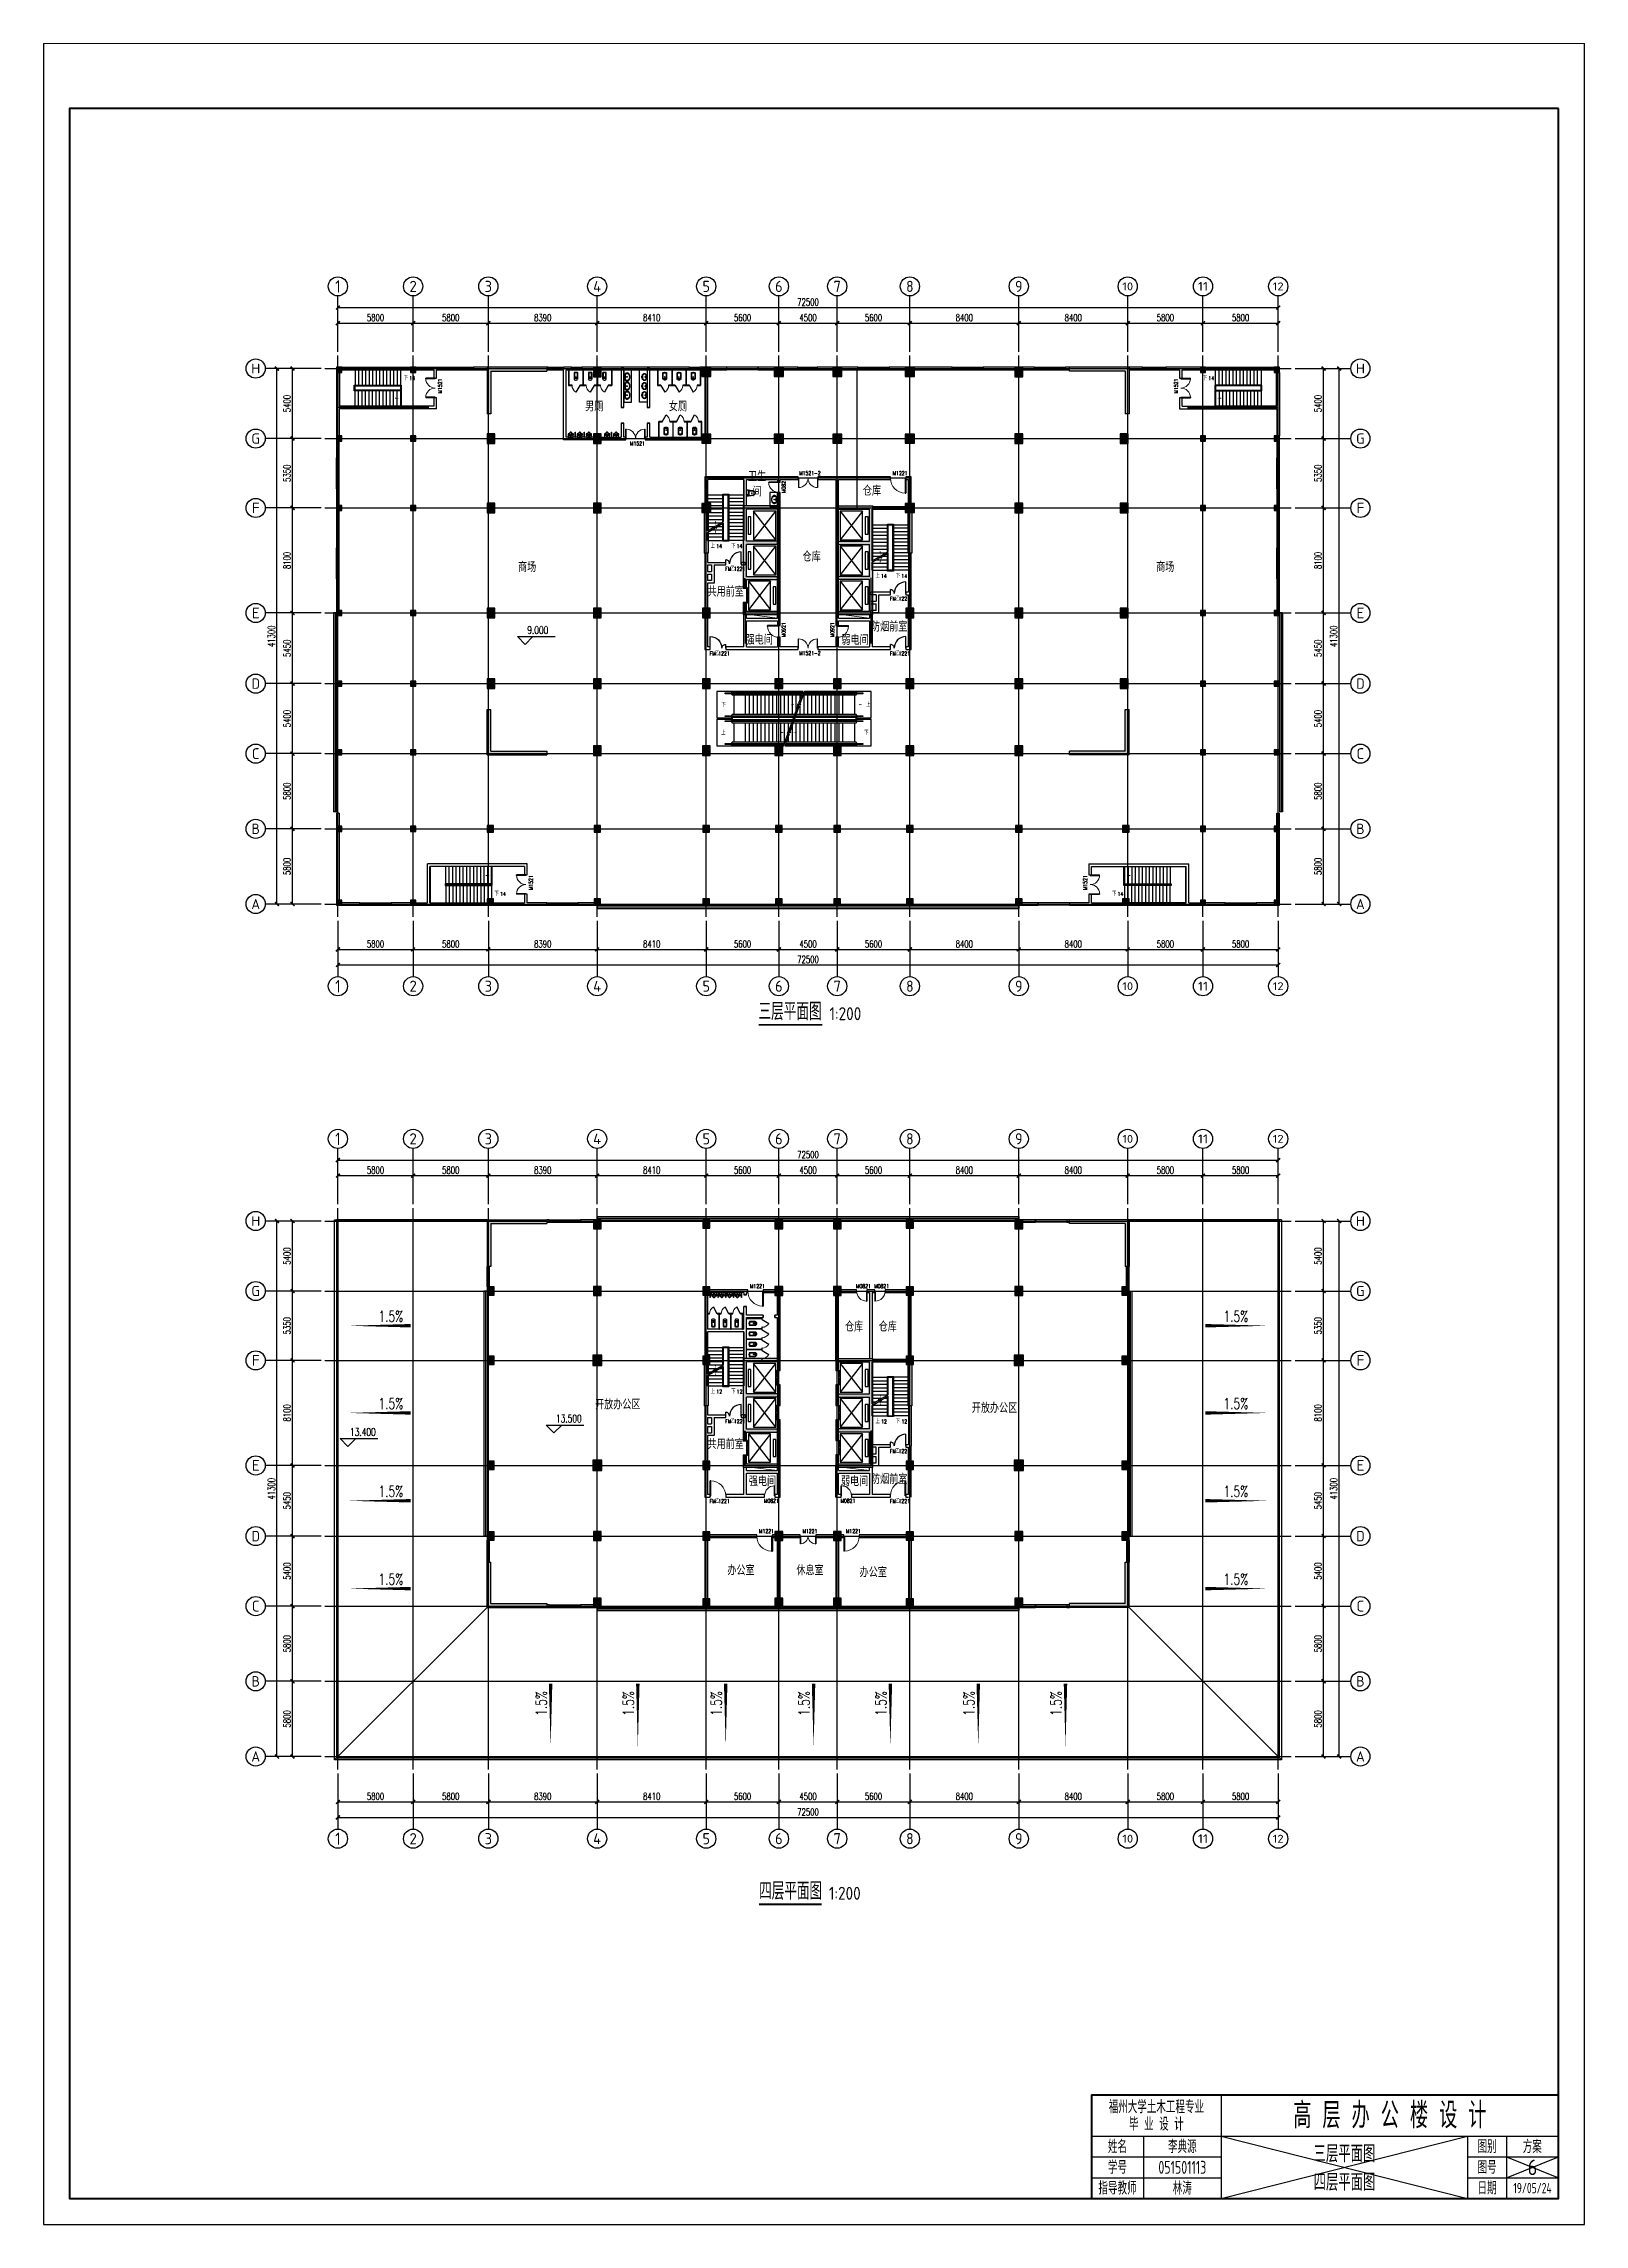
# Paper-space layout 'Layout1' of a CAD drawing. Extents: x -1 to 593, y -1 to 840.
# The model-space entities are those that its viewports show. They can reach past a viewport. Long polylines and large blocks are cut down to what shows.
import ezdxf
from ezdxf.enums import TextEntityAlignment as Align

# ---------------------------------------------------------------- set-up
doc = ezdxf.new("R2010")
doc.units = 0
doc.header["$LTSCALE"] = 1000
doc.header["$MEASUREMENT"] = 0
doc.linetypes.add('DASH', pattern=[0.35, 0.25, -0.1])
for name, color, linetype in [('AXIS', 3, 'Continuous'), ('AXIS_TEXT', 7, 'Continuous'), ('Canopy', 100, 'Continuous'), ('COLUMN', 9, 'Continuous'), ('CURTWALL', 4, 'Continuous'), ('DIM_ELEV', 3, 'Continuous'), ('DIM_SYMB', 3, 'Continuous'), ('DOOR_FIRE', 4, 'Continuous'), ('DOOR_FIRE_TEXT', 7, 'Continuous'), ('EVTR', 2, 'Continuous'), ('G-ANNO-TTLB', 6, 'Continuous'), ('G-ANNO-TTLB-THIN', 151, 'Continuous'), ('LATRINE', 6, 'Continuous'), ('LVTRY', 6, 'Continuous'), ('PUB_HATCH', 8, 'Continuous'), ('PUB_TEXT', 7, 'Continuous'), ('ROOF', 4, 'Continuous'), ('STAIR', 2, 'Continuous'), ('Text', 7, 'Continuous'), ('WALL', 9, 'Continuous'), ('WINDOW', 4, 'Continuous'), ('WINDOW_TEXT', 7, 'Continuous')]:
    doc.layers.add(name, color=color, linetype=linetype)
for name, color, linetype, plot in [('DOTE', 1, 'Continuous', False), ('DOTE_EXCLUDED', 1, 'Continuous', False), ('ignorePrint', 151, 'Continuous', False)]:
    doc.layers.add(name, color=color, linetype=linetype, plot=plot)
doc.layers.add('G-ANNO-TTLB-WIDE', color=214, linetype='Continuous', lineweight=100)
doc.layers.add('hole', color=60, linetype='Continuous', lineweight=9)
doc.styles.add('_TCH_AXIS', font='tssdeng.shx', dxfattribs={"bigfont": 'GBCBIG.shx'})
doc.styles.add('_TCH_DIM', font='SIMPLEX', dxfattribs={"bigfont": 'GBCBIG'})
doc.styles.add('_TCH_DIM_T3', font='SIMPLEX', dxfattribs={"width": 0.705882, "bigfont": 'GBCBIG'})
doc.styles.add('_TCH_WINDOW', font='SIMPLEX', dxfattribs={"bigfont": 'GBCBIG'})
doc.styles.add('COMPLEX', font='COMPLEX')
doc.styles.add('hztxt', font='tssdeng.shx', dxfattribs={"width": 0.7, "bigfont": 'hztxt.shx'})
doc.styles.get("Standard").update_dxf_attribs({"font": 'gbenor.shx', "bigfont": 'gbcbig.shx'})
doc.dimstyles.new('_TCH_ARCH&&100', dxfattribs={"dimtxt": 297.5, "dimasz": 100, "dimexe": 250, "dimexo": 300, "dimgap": 126.25, "dimtad": 1, "dimdec": 0, "dimzin": 0, "dimdsep": 46, "dimtxsty": '_TCH_DIM_T3', "dimblk": 'ARCHTICK', "dimcen": 0.09, "dimclrt": 7, "dimazin": 2, "dimtfac": 1, "dimtdec": 0, "dimtix": 1, "dimtmove": 2, "dimatfit": 3, "dimfxl": 1, "dimtolj": 1, "dimtzin": 0, "dimarcsym": 0})

psp = doc.layouts.get("Layout1")

msp = doc.modelspace()

# ---------------------------------------------------------------- texts
at = {"insert": (523799.47, -351600.03), "char_height": 2000, "attachment_point": 5, "style": 'hztxt'}
msp.add_mtext_dynamic_manual_height_columns('高 层 办 公 楼 设 计', width=23534.7227, gutter_width=5000, heights=[0], dxfattribs=at)
at = {"insert": (520299.47, -355655.18), "char_height": 1320, "attachment_point": 5}
msp.add_mtext_dynamic_manual_height_columns('三层平面图\\P四层平面图', width=13345.3824, gutter_width=1750, heights=[0], dxfattribs=at)
at = {"insert": (534799.47, -355600.03), "char_height": 1200, "width": 4000, "attachment_point": 5}
msp.add_mtext('6', dxfattribs=at)
at = {"layer": 'DOOR_FIRE_TEXT', "style": '_TCH_WINDOW', "width": 0.705882}
for s, p in [('FM', (472552.72, -232463.26)), ('1221', (473218.47, -232463.26)), ('FM', (471352.72, -238988.26)), ('1221', (472018.47, -238988.26)), ('FM', (485252.72, -238988.26)), ('1221', (485918.47, -238988.26)), ('FM', (472552.72, -298213.25)), ('1221', (473218.47, -298213.25)), ('FM', (471352.72, -304363.25)), ('1221', (472018.47, -304363.25)), ('FM', (485252.72, -304363.25)), ('1221', (485918.47, -304363.25))]:
    msp.add_text(s, height=297.5, dxfattribs=at).set_placement(p)
at = {"layer": 'DOOR_FIRE_TEXT', "style": '_TCH_WINDOW'}
for p in [(472972.72, -232463.26), (471772.72, -238988.26), (485672.72, -238988.26), (472972.72, -298213.25), (471772.72, -304363.25), (485672.72, -304363.25)]:
    msp.add_text('乙', height=337.59, dxfattribs=at).set_placement(p)
at = {"layer": 'DOOR_FIRE_TEXT', "style": '_TCH_WINDOW', "width": 0.705882}
for s, p in [('FM', (485252.72, -234763.26)), ('1221', (485918.47, -234763.26)), ('FM', (485252.72, -300513.25)), ('1221', (485918.47, -300513.25))]:
    msp.add_text(s, height=297.5, rotation=360, dxfattribs=at).set_placement(p)
at = {"layer": 'DOOR_FIRE_TEXT', "style": '_TCH_WINDOW'}
for p in [(485672.72, -234763.26), (485672.72, -300513.25)]:
    msp.add_text('乙', height=337.59, rotation=360, dxfattribs=at).set_placement(p)
at = {"layer": 'G-ANNO-TTLB', "attachment_point": 5, "style": 'hztxt'}
for s, insert, char_height, width, line_spacing_factor in [('福州大学土木工程专业\\P毕 业 设 计', (505799.47, -351600.03), 1000, 14210.0424, 0.8), ('姓名', (502799.47, -354000.03), 1000, 3312, 0.938532), ('李典源', (507799.47, -354000.03), 1000, 3312, 0.938532), ('图别', (531299.47, -354000.03), 1000, 2208, 0.938532), ('方案', (534783.46, -354006.44), 1000, 2208, 0.938532), ('学号', (502799.47, -355600.03), 1000, 3312, 0.938532), ('051501113', (507799.47, -355600.03), 1000, 4968, 0.938532), ('图号', (531299.47, -355600.03), 1000, 2208, 0.938532), ('指导教师', (502799.47, -357200.03), 1000, 4416, 0.938532), ('林涛', (507799.47, -357200.03), 1000, 3312, 0.938532), ('日期', (531299.47, -357200.03), 1000, 2208, 0.938532), ('19/05/24', (534799.47, -357200.03), 800, 2208, 0.938532)]:
    msp.add_mtext(s, dxfattribs=dict(at, insert=insert, char_height=char_height, width=width, line_spacing_factor=line_spacing_factor))
at = {"layer": 'PUB_TEXT', "style": '_TCH_DIM'}
for s, p in [('下', (447760.6, -217753.26)), ('下', (509374.85, -217753.26)), ('上', (471432.72, -230713.26)), ('下', (473002.72, -230713.26)), ('上', (484132.72, -233013.26)), ('下', (485702.72, -233013.26)), ('下', (472259.7, -242964.26)), ('上', (483407.09, -242964.26)), ('上', (472241.09, -245112.26)), ('下', (483270.6, -245112.26)), ('下', (454760.6, -257538.26)), ('下', (502374.85, -257538.26)), ('上', (471437.72, -295923.25)), ('下', (473007.72, -295923.25)), ('上', (484137.72, -298223.25)), ('下', (485707.72, -298223.25))]:
    msp.add_text(s, height=337.59, dxfattribs=at).set_placement(p)
at = {"layer": 'PUB_TEXT', "style": '_TCH_DIM', "width": 0.705882}
for s, height, p in [('14', 297.5, (448196.34, -217753.26)), ('14', 297.5, (509810.6, -217753.26)), ('14', 297.5, (471868.47, -230713.26)), ('14', 297.5, (473438.47, -230713.26)), ('14', 297.5, (484568.47, -233013.26)), ('14', 297.5, (486138.47, -233013.26)), ('9.000', 595, (457292.79, -237329.14)), ('14', 297.5, (455196.34, -257538.26)), ('14', 297.5, (502810.6, -257538.26)), ('1.5%', 850, (445827.74, -290388.25)), ('1.5%', 850, (510967.74, -290388.25)), ('12', 297.5, (471873.47, -295923.25)), ('12', 297.5, (473443.47, -295923.25)), ('1.5%', 850, (445827.74, -297113.25)), ('13.500', 595, (459508.14, -298143.44)), ('1.5%', 850, (510967.74, -297113.25)), ('13.400', 595, (443625.62, -299184.52)), ('12', 297.5, (484573.47, -298223.25)), ('12', 297.5, (486143.47, -298223.25)), ('1.5%', 850, (445827.74, -303888.25)), ('1.5%', 850, (510967.74, -303888.25)), ('1.5%', 850, (445827.74, -310663.25)), ('1.5%', 850, (510967.74, -310663.25))]:
    msp.add_text(s, height=height, dxfattribs=at).set_placement(p)
at = {"layer": 'PUB_TEXT'}
for s, height, p in [('三层平面图', 1350.355, (475120.98, -267120.87)), ('1:200', 1000, (480592.89, -267120.87)), ('四层平面图', 1350.355, (475165.66, -334963.25)), ('1:200', 1000, (480548.21, -334963.25))]:
    msp.add_text(s, height=height, dxfattribs=at).set_placement(p)
at = {"layer": 'PUB_TEXT', "style": '_TCH_DIM', "width": 0.705882}
for p in [(458790.6, -320776.11), (465515.6, -320776.11), (472290.6, -320776.11), (479065.6, -320776.11), (484990.6, -320776.11), (491765.6, -320776.11), (498490.6, -320776.11)]:
    msp.add_text('1.5%', height=850, rotation=90, dxfattribs=at).set_placement(p)
at = {"layer": 'Text', "char_height": 700, "attachment_point": 5}
for s, width, insert in [('男厕', 4350, (462455.78, -219811.91)), ('女厕', 4350, (468905.78, -219811.91)), ('卫生间', 1755.3219, (475010.21, -225789.76)), ('仓库', 5500, (483863.52, -226324.68)), ('商场', 5304.4569, (457280.87, -232199.92)), ('仓库', 5500, (479215.6, -231396.71)), ('商场', 5304.4569, (506480.87, -232199.92)), ('共用前室', 3000, (472590.6, -234099.84)), ('防烟前室', 2800, (485197.71, -236794.57)), ('强电间', 2400, (475170.75, -237808.61)), ('弱电间', 2400, (482565.19, -237822.63)), ('仓库', 2400, (482490.6, -290788.25)), ('仓库', 2400, (485090.6, -290788.25)), ('开放办公区', 5700, (464269.91, -296791.93)), ('开放办公区', 5700, (493315.94, -297061.66)), ('共用前室', 3000, (472590.6, -299849.83)), ('强电间', 2400, (475425.57, -302713.74)), ('弱电间', 2400, (482525.57, -302713.74)), ('防烟前室', 2800, (485197.71, -302544.57)), ('办公室', 5700, (473771.15, -309585.31)), ('休息室', 4400, (479090.6, -309585.31)), ('办公室', 5600, (483971.15, -309736.08))]:
    msp.add_mtext_dynamic_manual_height_columns(s, width=width, gutter_width=1750, heights=[0], dxfattribs=dict(at, insert=insert))

# ---------------------------------------------------------------- blocks, each defined once
blk = doc.blocks.new('*U1')
blk.add_line((-525000, 0), (525000, 0))
blk = doc.blocks.new('*U2')
at = {"layer": 'Defpoints', "color": 0, "linetype": 'ByBlock', "lineweight": -2, "transparency": 16777216}
blk.add_blockref('*U1', (0, -360000), dxfattribs=at)
blk = doc.blocks.new('_ArchTick')
at = {"color": 0, "linetype": 'ByBlock', "const_width": 0.4}
blk.add_lwpolyline([(-0.5, -0.5), (0.5, 0.5)], dxfattribs=at)
blk = doc.blocks.new('*D313')
at = {"layer": 'AXIS', "color": 0, "lineweight": -2, "transparency": 16777216}
for p, q in [((441391, -252363), (438941, -252363)), ((439191, -258163), (439191, -252363)), ((441391, -258163), (438941, -258163))]:
    blk.add_line(p, q, dxfattribs=at)
at = {"layer": 'Defpoints', "color": 0, "transparency": 16777216}
for p in [(439191, -252363), (441691, -252363), (441691, -258163)]:
    blk.add_point(p, dxfattribs=at)
at = {"layer": 'AXIS', "color": 0, "lineweight": -2, "transparency": 16777216, "xscale": 300, "yscale": 300, "zscale": 300}
for p, rotation in [((439191, -252363), 90), ((439191, -258163), 270)]:
    blk.add_blockref('_ArchTick', p, dxfattribs=dict(at, rotation=rotation))
at = {"layer": 'AXIS', "color": 7, "transparency": 16777216, "insert": (438766, -255263), "char_height": 550, "attachment_point": 5, "rotation": 90, "style": '_TCH_DIM_T3'}
blk.add_mtext('\\A1;5800', dxfattribs=at)
blk = doc.blocks.new('*D314')
at = {"layer": 'AXIS', "color": 0, "lineweight": -2, "transparency": 16777216}
for p, q in [((441391, -246563), (438941, -246563)), ((439191, -252363), (439191, -246563)), ((441391, -252363), (438941, -252363))]:
    blk.add_line(p, q, dxfattribs=at)
at = {"layer": 'Defpoints', "color": 0, "transparency": 16777216}
for p in [(439191, -246563), (441691, -246563), (441691, -252363)]:
    blk.add_point(p, dxfattribs=at)
at = {"layer": 'AXIS', "color": 0, "lineweight": -2, "transparency": 16777216, "xscale": 300, "yscale": 300, "zscale": 300}
for p, rotation in [((439191, -246563), 90), ((439191, -252363), 270)]:
    blk.add_blockref('_ArchTick', p, dxfattribs=dict(at, rotation=rotation))
at = {"layer": 'AXIS', "color": 7, "transparency": 16777216, "insert": (438766, -249463), "char_height": 550, "attachment_point": 5, "rotation": 90, "style": '_TCH_DIM_T3'}
blk.add_mtext('\\A1;5800', dxfattribs=at)
blk = doc.blocks.new('*D315')
at = {"layer": 'AXIS', "color": 0, "lineweight": -2, "transparency": 16777216}
for p, q in [((441391, -241163), (438941, -241163)), ((439191, -246563), (439191, -241163)), ((441391, -246563), (438941, -246563))]:
    blk.add_line(p, q, dxfattribs=at)
at = {"layer": 'Defpoints', "color": 0, "transparency": 16777216}
for p in [(439191, -241163), (441691, -241163), (441691, -246563)]:
    blk.add_point(p, dxfattribs=at)
at = {"layer": 'AXIS', "color": 0, "lineweight": -2, "transparency": 16777216, "xscale": 300, "yscale": 300, "zscale": 300}
for p, rotation in [((439191, -241163), 90), ((439191, -246563), 270)]:
    blk.add_blockref('_ArchTick', p, dxfattribs=dict(at, rotation=rotation))
at = {"layer": 'AXIS', "color": 7, "transparency": 16777216, "insert": (438766, -243863), "char_height": 550, "attachment_point": 5, "rotation": 90, "style": '_TCH_DIM_T3'}
blk.add_mtext('\\A1;5400', dxfattribs=at)
blk = doc.blocks.new('*D316')
at = {"layer": 'AXIS', "color": 0, "lineweight": -2, "transparency": 16777216}
for p, q in [((441391, -235713), (438941, -235713)), ((439191, -241163), (439191, -235713)), ((441391, -241163), (438941, -241163))]:
    blk.add_line(p, q, dxfattribs=at)
at = {"layer": 'Defpoints', "color": 0, "transparency": 16777216}
for p in [(439191, -235713), (441691, -235713), (441691, -241163)]:
    blk.add_point(p, dxfattribs=at)
at = {"layer": 'AXIS', "color": 0, "lineweight": -2, "transparency": 16777216, "xscale": 300, "yscale": 300, "zscale": 300}
for p, rotation in [((439191, -235713), 90), ((439191, -241163), 270)]:
    blk.add_blockref('_ArchTick', p, dxfattribs=dict(at, rotation=rotation))
at = {"layer": 'AXIS', "color": 7, "transparency": 16777216, "insert": (438766, -238438), "char_height": 550, "attachment_point": 5, "rotation": 90, "style": '_TCH_DIM_T3'}
blk.add_mtext('\\A1;5450', dxfattribs=at)
blk = doc.blocks.new('*D317')
at = {"layer": 'AXIS', "color": 0, "lineweight": -2, "transparency": 16777216}
for p, q in [((441391, -227613), (438941, -227613)), ((439191, -235713), (439191, -227613)), ((441391, -235713), (438941, -235713))]:
    blk.add_line(p, q, dxfattribs=at)
at = {"layer": 'Defpoints', "color": 0, "transparency": 16777216}
for p in [(439191, -227613), (441691, -227613), (441691, -235713)]:
    blk.add_point(p, dxfattribs=at)
at = {"layer": 'AXIS', "color": 0, "lineweight": -2, "transparency": 16777216, "xscale": 300, "yscale": 300, "zscale": 300}
for p, rotation in [((439191, -227613), 90), ((439191, -235713), 270)]:
    blk.add_blockref('_ArchTick', p, dxfattribs=dict(at, rotation=rotation))
at = {"layer": 'AXIS', "color": 7, "transparency": 16777216, "insert": (438766, -231663), "char_height": 550, "attachment_point": 5, "rotation": 90, "style": '_TCH_DIM_T3'}
blk.add_mtext('\\A1;8100', dxfattribs=at)
blk = doc.blocks.new('*D305')
at = {"layer": 'AXIS', "color": 0, "lineweight": -2, "transparency": 16777216}
for p, q in [((441391, -222263), (438941, -222263)), ((439191, -227613), (439191, -222263)), ((441391, -227613), (438941, -227613))]:
    blk.add_line(p, q, dxfattribs=at)
at = {"layer": 'Defpoints', "color": 0, "transparency": 16777216}
for p in [(439191, -222263), (441691, -222263), (441691, -227613)]:
    blk.add_point(p, dxfattribs=at)
at = {"layer": 'AXIS', "color": 0, "lineweight": -2, "transparency": 16777216, "xscale": 300, "yscale": 300, "zscale": 300}
for p, rotation in [((439191, -222263), 90), ((439191, -227613), 270)]:
    blk.add_blockref('_ArchTick', p, dxfattribs=dict(at, rotation=rotation))
at = {"layer": 'AXIS', "color": 7, "transparency": 16777216, "insert": (438766, -224938), "char_height": 550, "attachment_point": 5, "rotation": 90, "style": '_TCH_DIM_T3'}
blk.add_mtext('\\A1;5350', dxfattribs=at)
blk = doc.blocks.new('*D306')
at = {"layer": 'AXIS', "color": 0, "lineweight": -2, "transparency": 16777216}
for p, q in [((441391, -216863), (438941, -216863)), ((439191, -222263), (439191, -216863)), ((441391, -222263), (438941, -222263))]:
    blk.add_line(p, q, dxfattribs=at)
at = {"layer": 'Defpoints', "color": 0, "transparency": 16777216}
for p in [(439191, -216863), (441691, -216863), (441691, -222263)]:
    blk.add_point(p, dxfattribs=at)
at = {"layer": 'AXIS', "color": 0, "lineweight": -2, "transparency": 16777216, "xscale": 300, "yscale": 300, "zscale": 300}
for p, rotation in [((439191, -216863), 90), ((439191, -222263), 270)]:
    blk.add_blockref('_ArchTick', p, dxfattribs=dict(at, rotation=rotation))
at = {"layer": 'AXIS', "color": 7, "transparency": 16777216, "insert": (438766, -219563), "char_height": 550, "attachment_point": 5, "rotation": 90, "style": '_TCH_DIM_T3'}
blk.add_mtext('\\A1;5400', dxfattribs=at)
blk = doc.blocks.new('*D307')
at = {"layer": 'AXIS', "color": 0, "lineweight": -2, "transparency": 16777216}
for p, q in [((440991, -216863), (437741, -216863)), ((437991, -258163), (437991, -216863)), ((440991, -258163), (437741, -258163))]:
    blk.add_line(p, q, dxfattribs=at)
at = {"layer": 'Defpoints', "color": 0, "transparency": 16777216}
for p in [(437991, -216863), (441291, -216863), (441291, -258163)]:
    blk.add_point(p, dxfattribs=at)
at = {"layer": 'AXIS', "color": 0, "lineweight": -2, "transparency": 16777216, "xscale": 300, "yscale": 300, "zscale": 300}
for p, rotation in [((437991, -216863), 90), ((437991, -258163), 270)]:
    blk.add_blockref('_ArchTick', p, dxfattribs=dict(at, rotation=rotation))
at = {"layer": 'AXIS', "color": 7, "transparency": 16777216, "insert": (437566, -237513), "char_height": 550, "attachment_point": 5, "rotation": 90, "style": '_TCH_DIM_T3'}
blk.add_mtext('\\A1;41300', dxfattribs=at)
blk = doc.blocks.new('_AXISO')
blk.add_circle((0, 0), 0.5)
at = {"layer": 'AXIS_TEXT', "style": 'COMPLEX', "width": 1.041667}
blk.add_attdef('A', text='', height=0.56, dxfattribs=at).set_placement((-0.25, -0.28), (0.25, -0.28), align=Align.FIT)
blk = doc.blocks.new('*D308')
at = {"layer": 'AXIS', "color": 0, "lineweight": -2, "transparency": 16777216}
for p, q in [((442691, -259463), (442691, -261913)), ((448491, -259463), (448491, -261913)), ((442691, -261663), (448491, -261663))]:
    blk.add_line(p, q, dxfattribs=at)
at = {"layer": 'Defpoints', "color": 0, "transparency": 16777216}
for p in [(442691, -259163), (448491, -259163), (448491, -261663)]:
    blk.add_point(p, dxfattribs=at)
at = {"layer": 'AXIS', "color": 0, "lineweight": -2, "transparency": 16777216, "xscale": 300, "yscale": 300, "zscale": 300, "rotation": 180}
blk.add_blockref('_ArchTick', (442691, -261663), dxfattribs=at)
at = {"layer": 'AXIS', "color": 0, "lineweight": -2, "transparency": 16777216, "xscale": 300, "yscale": 300, "zscale": 300}
blk.add_blockref('_ArchTick', (448491, -261663), dxfattribs=at)
at = {"layer": 'AXIS', "color": 7, "transparency": 16777216, "insert": (445591, -261238), "char_height": 550, "attachment_point": 5, "style": '_TCH_DIM_T3'}
blk.add_mtext('\\A1;5800', dxfattribs=at)
blk = doc.blocks.new('*D329')
at = {"layer": 'AXIS', "color": 0, "lineweight": -2, "transparency": 16777216}
for p, q in [((448491, -259463), (448491, -261913)), ((454291, -259463), (454291, -261913)), ((448491, -261663), (454291, -261663))]:
    blk.add_line(p, q, dxfattribs=at)
at = {"layer": 'Defpoints', "color": 0, "transparency": 16777216}
for p in [(448491, -259163), (454291, -259163), (454291, -261663)]:
    blk.add_point(p, dxfattribs=at)
at = {"layer": 'AXIS', "color": 0, "lineweight": -2, "transparency": 16777216, "xscale": 300, "yscale": 300, "zscale": 300, "rotation": 180}
blk.add_blockref('_ArchTick', (448491, -261663), dxfattribs=at)
at = {"layer": 'AXIS', "color": 0, "lineweight": -2, "transparency": 16777216, "xscale": 300, "yscale": 300, "zscale": 300}
blk.add_blockref('_ArchTick', (454291, -261663), dxfattribs=at)
at = {"layer": 'AXIS', "color": 7, "transparency": 16777216, "insert": (451391, -261238), "char_height": 550, "attachment_point": 5, "style": '_TCH_DIM_T3'}
blk.add_mtext('\\A1;5800', dxfattribs=at)
blk = doc.blocks.new('*D330')
at = {"layer": 'AXIS', "color": 0, "lineweight": -2, "transparency": 16777216}
for p, q in [((454291, -259463), (454291, -261913)), ((462680, -259463), (462680, -261913)), ((454291, -261663), (462680, -261663))]:
    blk.add_line(p, q, dxfattribs=at)
at = {"layer": 'Defpoints', "color": 0, "transparency": 16777216}
for p in [(454291, -259163), (462680, -259163), (462680, -261663)]:
    blk.add_point(p, dxfattribs=at)
at = {"layer": 'AXIS', "color": 0, "lineweight": -2, "transparency": 16777216, "xscale": 300, "yscale": 300, "zscale": 300, "rotation": 180}
blk.add_blockref('_ArchTick', (454291, -261663), dxfattribs=at)
at = {"layer": 'AXIS', "color": 0, "lineweight": -2, "transparency": 16777216, "xscale": 300, "yscale": 300, "zscale": 300}
blk.add_blockref('_ArchTick', (462680, -261663), dxfattribs=at)
at = {"layer": 'AXIS', "color": 7, "transparency": 16777216, "insert": (458486, -261238), "char_height": 550, "attachment_point": 5, "style": '_TCH_DIM_T3'}
blk.add_mtext('\\A1;8390', dxfattribs=at)
blk = doc.blocks.new('*D331')
at = {"layer": 'AXIS', "color": 0, "lineweight": -2, "transparency": 16777216}
for p, q in [((462680, -259463), (462680, -261913)), ((471091, -259463), (471091, -261913)), ((462680, -261663), (471091, -261663))]:
    blk.add_line(p, q, dxfattribs=at)
at = {"layer": 'Defpoints', "color": 0, "transparency": 16777216}
for p in [(462680, -259163), (471091, -259163), (471091, -261663)]:
    blk.add_point(p, dxfattribs=at)
at = {"layer": 'AXIS', "color": 0, "lineweight": -2, "transparency": 16777216, "xscale": 300, "yscale": 300, "zscale": 300, "rotation": 180}
blk.add_blockref('_ArchTick', (462680, -261663), dxfattribs=at)
at = {"layer": 'AXIS', "color": 0, "lineweight": -2, "transparency": 16777216, "xscale": 300, "yscale": 300, "zscale": 300}
blk.add_blockref('_ArchTick', (471091, -261663), dxfattribs=at)
at = {"layer": 'AXIS', "color": 7, "transparency": 16777216, "insert": (466886, -261238), "char_height": 550, "attachment_point": 5, "style": '_TCH_DIM_T3'}
blk.add_mtext('\\A1;8410', dxfattribs=at)
blk = doc.blocks.new('*D332')
at = {"layer": 'AXIS', "color": 0, "lineweight": -2, "transparency": 16777216}
for p, q in [((471091, -259463), (471091, -261913)), ((476691, -259463), (476691, -261913)), ((471091, -261663), (476691, -261663))]:
    blk.add_line(p, q, dxfattribs=at)
at = {"layer": 'Defpoints', "color": 0, "transparency": 16777216}
for p in [(471091, -259163), (476691, -259163), (476691, -261663)]:
    blk.add_point(p, dxfattribs=at)
at = {"layer": 'AXIS', "color": 0, "lineweight": -2, "transparency": 16777216, "xscale": 300, "yscale": 300, "zscale": 300, "rotation": 180}
blk.add_blockref('_ArchTick', (471091, -261663), dxfattribs=at)
at = {"layer": 'AXIS', "color": 0, "lineweight": -2, "transparency": 16777216, "xscale": 300, "yscale": 300, "zscale": 300}
blk.add_blockref('_ArchTick', (476691, -261663), dxfattribs=at)
at = {"layer": 'AXIS', "color": 7, "transparency": 16777216, "insert": (473891, -261238), "char_height": 550, "attachment_point": 5, "style": '_TCH_DIM_T3'}
blk.add_mtext('\\A1;5600', dxfattribs=at)
blk = doc.blocks.new('*D333')
at = {"layer": 'AXIS', "color": 0, "lineweight": -2, "transparency": 16777216}
for p, q in [((476691, -259463), (476691, -261913)), ((481191, -259463), (481191, -261913)), ((476691, -261663), (481191, -261663))]:
    blk.add_line(p, q, dxfattribs=at)
at = {"layer": 'Defpoints', "color": 0, "transparency": 16777216}
for p in [(476691, -259163), (481191, -259163), (481191, -261663)]:
    blk.add_point(p, dxfattribs=at)
at = {"layer": 'AXIS', "color": 0, "lineweight": -2, "transparency": 16777216, "xscale": 300, "yscale": 300, "zscale": 300, "rotation": 180}
blk.add_blockref('_ArchTick', (476691, -261663), dxfattribs=at)
at = {"layer": 'AXIS', "color": 0, "lineweight": -2, "transparency": 16777216, "xscale": 300, "yscale": 300, "zscale": 300}
blk.add_blockref('_ArchTick', (481191, -261663), dxfattribs=at)
at = {"layer": 'AXIS', "color": 7, "transparency": 16777216, "insert": (478941, -261238), "char_height": 550, "attachment_point": 5, "style": '_TCH_DIM_T3'}
blk.add_mtext('\\A1;4500', dxfattribs=at)
blk = doc.blocks.new('*D334')
at = {"layer": 'AXIS', "color": 0, "lineweight": -2, "transparency": 16777216}
for p, q in [((481191, -259463), (481191, -261913)), ((486791, -259463), (486791, -261913)), ((481191, -261663), (486791, -261663))]:
    blk.add_line(p, q, dxfattribs=at)
at = {"layer": 'Defpoints', "color": 0, "transparency": 16777216}
for p in [(481191, -259163), (486791, -259163), (486791, -261663)]:
    blk.add_point(p, dxfattribs=at)
at = {"layer": 'AXIS', "color": 0, "lineweight": -2, "transparency": 16777216, "xscale": 300, "yscale": 300, "zscale": 300, "rotation": 180}
blk.add_blockref('_ArchTick', (481191, -261663), dxfattribs=at)
at = {"layer": 'AXIS', "color": 0, "lineweight": -2, "transparency": 16777216, "xscale": 300, "yscale": 300, "zscale": 300}
blk.add_blockref('_ArchTick', (486791, -261663), dxfattribs=at)
at = {"layer": 'AXIS', "color": 7, "transparency": 16777216, "insert": (483991, -261238), "char_height": 550, "attachment_point": 5, "style": '_TCH_DIM_T3'}
blk.add_mtext('\\A1;5600', dxfattribs=at)
blk = doc.blocks.new('*D335')
at = {"layer": 'AXIS', "color": 0, "lineweight": -2, "transparency": 16777216}
for p, q in [((486791, -259463), (486791, -261913)), ((495191, -259463), (495191, -261913)), ((486791, -261663), (495191, -261663))]:
    blk.add_line(p, q, dxfattribs=at)
at = {"layer": 'Defpoints', "color": 0, "transparency": 16777216}
for p in [(486791, -259163), (495191, -259163), (495191, -261663)]:
    blk.add_point(p, dxfattribs=at)
at = {"layer": 'AXIS', "color": 0, "lineweight": -2, "transparency": 16777216, "xscale": 300, "yscale": 300, "zscale": 300, "rotation": 180}
blk.add_blockref('_ArchTick', (486791, -261663), dxfattribs=at)
at = {"layer": 'AXIS', "color": 0, "lineweight": -2, "transparency": 16777216, "xscale": 300, "yscale": 300, "zscale": 300}
blk.add_blockref('_ArchTick', (495191, -261663), dxfattribs=at)
at = {"layer": 'AXIS', "color": 7, "transparency": 16777216, "insert": (490991, -261238), "char_height": 550, "attachment_point": 5, "style": '_TCH_DIM_T3'}
blk.add_mtext('\\A1;8400', dxfattribs=at)
blk = doc.blocks.new('*D336')
at = {"layer": 'AXIS', "color": 0, "lineweight": -2, "transparency": 16777216}
for p, q in [((495191, -259463), (495191, -261913)), ((503591, -259463), (503591, -261913)), ((495191, -261663), (503591, -261663))]:
    blk.add_line(p, q, dxfattribs=at)
at = {"layer": 'Defpoints', "color": 0, "transparency": 16777216}
for p in [(495191, -259163), (503591, -259163), (503591, -261663)]:
    blk.add_point(p, dxfattribs=at)
at = {"layer": 'AXIS', "color": 0, "lineweight": -2, "transparency": 16777216, "xscale": 300, "yscale": 300, "zscale": 300, "rotation": 180}
blk.add_blockref('_ArchTick', (495191, -261663), dxfattribs=at)
at = {"layer": 'AXIS', "color": 0, "lineweight": -2, "transparency": 16777216, "xscale": 300, "yscale": 300, "zscale": 300}
blk.add_blockref('_ArchTick', (503591, -261663), dxfattribs=at)
at = {"layer": 'AXIS', "color": 7, "transparency": 16777216, "insert": (499391, -261238), "char_height": 550, "attachment_point": 5, "style": '_TCH_DIM_T3'}
blk.add_mtext('\\A1;8400', dxfattribs=at)
blk = doc.blocks.new('*D337')
at = {"layer": 'AXIS', "color": 0, "lineweight": -2, "transparency": 16777216}
for p, q in [((503591, -259463), (503591, -261913)), ((509391, -259463), (509391, -261913)), ((503591, -261663), (509391, -261663))]:
    blk.add_line(p, q, dxfattribs=at)
at = {"layer": 'Defpoints', "color": 0, "transparency": 16777216}
for p in [(503591, -259163), (509391, -259163), (509391, -261663)]:
    blk.add_point(p, dxfattribs=at)
at = {"layer": 'AXIS', "color": 0, "lineweight": -2, "transparency": 16777216, "xscale": 300, "yscale": 300, "zscale": 300, "rotation": 180}
blk.add_blockref('_ArchTick', (503591, -261663), dxfattribs=at)
at = {"layer": 'AXIS', "color": 0, "lineweight": -2, "transparency": 16777216, "xscale": 300, "yscale": 300, "zscale": 300}
blk.add_blockref('_ArchTick', (509391, -261663), dxfattribs=at)
at = {"layer": 'AXIS', "color": 7, "transparency": 16777216, "insert": (506491, -261238), "char_height": 550, "attachment_point": 5, "style": '_TCH_DIM_T3'}
blk.add_mtext('\\A1;5800', dxfattribs=at)
blk = doc.blocks.new('*D338')
at = {"layer": 'AXIS', "color": 0, "lineweight": -2, "transparency": 16777216}
for p, q in [((509391, -259463), (509391, -261913)), ((515191, -259463), (515191, -261913)), ((509391, -261663), (515191, -261663))]:
    blk.add_line(p, q, dxfattribs=at)
at = {"layer": 'Defpoints', "color": 0, "transparency": 16777216}
for p in [(509391, -259163), (515191, -259163), (515191, -261663)]:
    blk.add_point(p, dxfattribs=at)
at = {"layer": 'AXIS', "color": 0, "lineweight": -2, "transparency": 16777216, "xscale": 300, "yscale": 300, "zscale": 300, "rotation": 180}
blk.add_blockref('_ArchTick', (509391, -261663), dxfattribs=at)
at = {"layer": 'AXIS', "color": 0, "lineweight": -2, "transparency": 16777216, "xscale": 300, "yscale": 300, "zscale": 300}
blk.add_blockref('_ArchTick', (515191, -261663), dxfattribs=at)
at = {"layer": 'AXIS', "color": 7, "transparency": 16777216, "insert": (512291, -261238), "char_height": 550, "attachment_point": 5, "style": '_TCH_DIM_T3'}
blk.add_mtext('\\A1;5800', dxfattribs=at)
blk = doc.blocks.new('*D339')
at = {"layer": 'AXIS', "color": 0, "lineweight": -2, "transparency": 16777216}
for p, q in [((442691, -259863), (442691, -263113)), ((515191, -259863), (515191, -263113)), ((442691, -262863), (515191, -262863))]:
    blk.add_line(p, q, dxfattribs=at)
at = {"layer": 'Defpoints', "color": 0, "transparency": 16777216}
for p in [(442691, -259563), (515191, -259563), (515191, -262863)]:
    blk.add_point(p, dxfattribs=at)
at = {"layer": 'AXIS', "color": 0, "lineweight": -2, "transparency": 16777216, "xscale": 300, "yscale": 300, "zscale": 300, "rotation": 180}
blk.add_blockref('_ArchTick', (442691, -262863), dxfattribs=at)
at = {"layer": 'AXIS', "color": 0, "lineweight": -2, "transparency": 16777216, "xscale": 300, "yscale": 300, "zscale": 300}
blk.add_blockref('_ArchTick', (515191, -262863), dxfattribs=at)
at = {"layer": 'AXIS', "color": 7, "transparency": 16777216, "insert": (478941, -262438), "char_height": 550, "attachment_point": 5, "style": '_TCH_DIM_T3'}
blk.add_mtext('\\A1;72500', dxfattribs=at)
blk = doc.blocks.new('*D340')
at = {"layer": 'AXIS', "color": 0, "lineweight": -2, "transparency": 16777216}
for p, q in [((442691, -215563), (442691, -213113)), ((442691, -213363), (448491, -213363)), ((448491, -215563), (448491, -213113))]:
    blk.add_line(p, q, dxfattribs=at)
at = {"layer": 'Defpoints', "color": 0, "transparency": 16777216}
for p in [(448491, -213363), (442691, -215863), (448491, -215863)]:
    blk.add_point(p, dxfattribs=at)
at = {"layer": 'AXIS', "color": 0, "lineweight": -2, "transparency": 16777216, "xscale": 300, "yscale": 300, "zscale": 300, "rotation": 180}
blk.add_blockref('_ArchTick', (442691, -213363), dxfattribs=at)
at = {"layer": 'AXIS', "color": 0, "lineweight": -2, "transparency": 16777216, "xscale": 300, "yscale": 300, "zscale": 300}
blk.add_blockref('_ArchTick', (448491, -213363), dxfattribs=at)
at = {"layer": 'AXIS', "color": 7, "transparency": 16777216, "insert": (445591, -212938), "char_height": 550, "attachment_point": 5, "style": '_TCH_DIM_T3'}
blk.add_mtext('\\A1;5800', dxfattribs=at)
blk = doc.blocks.new('*D341')
at = {"layer": 'AXIS', "color": 0, "lineweight": -2, "transparency": 16777216}
for p, q in [((448491, -215563), (448491, -213113)), ((448491, -213363), (454291, -213363)), ((454291, -215563), (454291, -213113))]:
    blk.add_line(p, q, dxfattribs=at)
at = {"layer": 'Defpoints', "color": 0, "transparency": 16777216}
for p in [(454291, -213363), (448491, -215863), (454291, -215863)]:
    blk.add_point(p, dxfattribs=at)
at = {"layer": 'AXIS', "color": 0, "lineweight": -2, "transparency": 16777216, "xscale": 300, "yscale": 300, "zscale": 300, "rotation": 180}
blk.add_blockref('_ArchTick', (448491, -213363), dxfattribs=at)
at = {"layer": 'AXIS', "color": 0, "lineweight": -2, "transparency": 16777216, "xscale": 300, "yscale": 300, "zscale": 300}
blk.add_blockref('_ArchTick', (454291, -213363), dxfattribs=at)
at = {"layer": 'AXIS', "color": 7, "transparency": 16777216, "insert": (451391, -212938), "char_height": 550, "attachment_point": 5, "style": '_TCH_DIM_T3'}
blk.add_mtext('\\A1;5800', dxfattribs=at)
blk = doc.blocks.new('*D342')
at = {"layer": 'AXIS', "color": 0, "lineweight": -2, "transparency": 16777216}
for p, q in [((454291, -215563), (454291, -213113)), ((454291, -213363), (462680, -213363)), ((462680, -215563), (462680, -213113))]:
    blk.add_line(p, q, dxfattribs=at)
at = {"layer": 'Defpoints', "color": 0, "transparency": 16777216}
for p in [(462680, -213363), (454291, -215863), (462680, -215863)]:
    blk.add_point(p, dxfattribs=at)
at = {"layer": 'AXIS', "color": 0, "lineweight": -2, "transparency": 16777216, "xscale": 300, "yscale": 300, "zscale": 300, "rotation": 180}
blk.add_blockref('_ArchTick', (454291, -213363), dxfattribs=at)
at = {"layer": 'AXIS', "color": 0, "lineweight": -2, "transparency": 16777216, "xscale": 300, "yscale": 300, "zscale": 300}
blk.add_blockref('_ArchTick', (462680, -213363), dxfattribs=at)
at = {"layer": 'AXIS', "color": 7, "transparency": 16777216, "insert": (458486, -212938), "char_height": 550, "attachment_point": 5, "style": '_TCH_DIM_T3'}
blk.add_mtext('\\A1;8390', dxfattribs=at)
blk = doc.blocks.new('*D343')
at = {"layer": 'AXIS', "color": 0, "lineweight": -2, "transparency": 16777216}
for p, q in [((462680, -215563), (462680, -213113)), ((462680, -213363), (471091, -213363)), ((471091, -215563), (471091, -213113))]:
    blk.add_line(p, q, dxfattribs=at)
at = {"layer": 'Defpoints', "color": 0, "transparency": 16777216}
for p in [(471091, -213363), (462680, -215863), (471091, -215863)]:
    blk.add_point(p, dxfattribs=at)
at = {"layer": 'AXIS', "color": 0, "lineweight": -2, "transparency": 16777216, "xscale": 300, "yscale": 300, "zscale": 300, "rotation": 180}
blk.add_blockref('_ArchTick', (462680, -213363), dxfattribs=at)
at = {"layer": 'AXIS', "color": 0, "lineweight": -2, "transparency": 16777216, "xscale": 300, "yscale": 300, "zscale": 300}
blk.add_blockref('_ArchTick', (471091, -213363), dxfattribs=at)
at = {"layer": 'AXIS', "color": 7, "transparency": 16777216, "insert": (466886, -212938), "char_height": 550, "attachment_point": 5, "style": '_TCH_DIM_T3'}
blk.add_mtext('\\A1;8410', dxfattribs=at)
blk = doc.blocks.new('*D344')
at = {"layer": 'AXIS', "color": 0, "lineweight": -2, "transparency": 16777216}
for p, q in [((471091, -215563), (471091, -213113)), ((471091, -213363), (476691, -213363)), ((476691, -215563), (476691, -213113))]:
    blk.add_line(p, q, dxfattribs=at)
at = {"layer": 'Defpoints', "color": 0, "transparency": 16777216}
for p in [(476691, -213363), (471091, -215863), (476691, -215863)]:
    blk.add_point(p, dxfattribs=at)
at = {"layer": 'AXIS', "color": 0, "lineweight": -2, "transparency": 16777216, "xscale": 300, "yscale": 300, "zscale": 300, "rotation": 180}
blk.add_blockref('_ArchTick', (471091, -213363), dxfattribs=at)
at = {"layer": 'AXIS', "color": 0, "lineweight": -2, "transparency": 16777216, "xscale": 300, "yscale": 300, "zscale": 300}
blk.add_blockref('_ArchTick', (476691, -213363), dxfattribs=at)
at = {"layer": 'AXIS', "color": 7, "transparency": 16777216, "insert": (473891, -212938), "char_height": 550, "attachment_point": 5, "style": '_TCH_DIM_T3'}
blk.add_mtext('\\A1;5600', dxfattribs=at)
blk = doc.blocks.new('*D345')
at = {"layer": 'AXIS', "color": 0, "lineweight": -2, "transparency": 16777216}
for p, q in [((476691, -215563), (476691, -213113)), ((476691, -213363), (481191, -213363)), ((481191, -215563), (481191, -213113))]:
    blk.add_line(p, q, dxfattribs=at)
at = {"layer": 'Defpoints', "color": 0, "transparency": 16777216}
for p in [(481191, -213363), (476691, -215863), (481191, -215863)]:
    blk.add_point(p, dxfattribs=at)
at = {"layer": 'AXIS', "color": 0, "lineweight": -2, "transparency": 16777216, "xscale": 300, "yscale": 300, "zscale": 300, "rotation": 180}
blk.add_blockref('_ArchTick', (476691, -213363), dxfattribs=at)
at = {"layer": 'AXIS', "color": 0, "lineweight": -2, "transparency": 16777216, "xscale": 300, "yscale": 300, "zscale": 300}
blk.add_blockref('_ArchTick', (481191, -213363), dxfattribs=at)
at = {"layer": 'AXIS', "color": 7, "transparency": 16777216, "insert": (478941, -212938), "char_height": 550, "attachment_point": 5, "style": '_TCH_DIM_T3'}
blk.add_mtext('\\A1;4500', dxfattribs=at)
blk = doc.blocks.new('*D346')
at = {"layer": 'AXIS', "color": 0, "lineweight": -2, "transparency": 16777216}
for p, q in [((481191, -215563), (481191, -213113)), ((481191, -213363), (486791, -213363)), ((486791, -215563), (486791, -213113))]:
    blk.add_line(p, q, dxfattribs=at)
at = {"layer": 'Defpoints', "color": 0, "transparency": 16777216}
for p in [(486791, -213363), (481191, -215863), (486791, -215863)]:
    blk.add_point(p, dxfattribs=at)
at = {"layer": 'AXIS', "color": 0, "lineweight": -2, "transparency": 16777216, "xscale": 300, "yscale": 300, "zscale": 300, "rotation": 180}
blk.add_blockref('_ArchTick', (481191, -213363), dxfattribs=at)
at = {"layer": 'AXIS', "color": 0, "lineweight": -2, "transparency": 16777216, "xscale": 300, "yscale": 300, "zscale": 300}
blk.add_blockref('_ArchTick', (486791, -213363), dxfattribs=at)
at = {"layer": 'AXIS', "color": 7, "transparency": 16777216, "insert": (483991, -212938), "char_height": 550, "attachment_point": 5, "style": '_TCH_DIM_T3'}
blk.add_mtext('\\A1;5600', dxfattribs=at)
blk = doc.blocks.new('*D347')
at = {"layer": 'AXIS', "color": 0, "lineweight": -2, "transparency": 16777216}
for p, q in [((486791, -215563), (486791, -213113)), ((486791, -213363), (495191, -213363)), ((495191, -215563), (495191, -213113))]:
    blk.add_line(p, q, dxfattribs=at)
at = {"layer": 'Defpoints', "color": 0, "transparency": 16777216}
for p in [(495191, -213363), (486791, -215863), (495191, -215863)]:
    blk.add_point(p, dxfattribs=at)
at = {"layer": 'AXIS', "color": 0, "lineweight": -2, "transparency": 16777216, "xscale": 300, "yscale": 300, "zscale": 300, "rotation": 180}
blk.add_blockref('_ArchTick', (486791, -213363), dxfattribs=at)
at = {"layer": 'AXIS', "color": 0, "lineweight": -2, "transparency": 16777216, "xscale": 300, "yscale": 300, "zscale": 300}
blk.add_blockref('_ArchTick', (495191, -213363), dxfattribs=at)
at = {"layer": 'AXIS', "color": 7, "transparency": 16777216, "insert": (490991, -212938), "char_height": 550, "attachment_point": 5, "style": '_TCH_DIM_T3'}
blk.add_mtext('\\A1;8400', dxfattribs=at)
blk = doc.blocks.new('*D348')
at = {"layer": 'AXIS', "color": 0, "lineweight": -2, "transparency": 16777216}
for p, q in [((495191, -215563), (495191, -213113)), ((495191, -213363), (503591, -213363)), ((503591, -215563), (503591, -213113))]:
    blk.add_line(p, q, dxfattribs=at)
at = {"layer": 'Defpoints', "color": 0, "transparency": 16777216}
for p in [(503591, -213363), (495191, -215863), (503591, -215863)]:
    blk.add_point(p, dxfattribs=at)
at = {"layer": 'AXIS', "color": 0, "lineweight": -2, "transparency": 16777216, "xscale": 300, "yscale": 300, "zscale": 300, "rotation": 180}
blk.add_blockref('_ArchTick', (495191, -213363), dxfattribs=at)
at = {"layer": 'AXIS', "color": 0, "lineweight": -2, "transparency": 16777216, "xscale": 300, "yscale": 300, "zscale": 300}
blk.add_blockref('_ArchTick', (503591, -213363), dxfattribs=at)
at = {"layer": 'AXIS', "color": 7, "transparency": 16777216, "insert": (499391, -212938), "char_height": 550, "attachment_point": 5, "style": '_TCH_DIM_T3'}
blk.add_mtext('\\A1;8400', dxfattribs=at)
blk = doc.blocks.new('*D318')
at = {"layer": 'AXIS', "color": 0, "lineweight": -2, "transparency": 16777216}
for p, q in [((503591, -215563), (503591, -213113)), ((503591, -213363), (509391, -213363)), ((509391, -215563), (509391, -213113))]:
    blk.add_line(p, q, dxfattribs=at)
at = {"layer": 'Defpoints', "color": 0, "transparency": 16777216}
for p in [(509391, -213363), (503591, -215863), (509391, -215863)]:
    blk.add_point(p, dxfattribs=at)
at = {"layer": 'AXIS', "color": 0, "lineweight": -2, "transparency": 16777216, "xscale": 300, "yscale": 300, "zscale": 300, "rotation": 180}
blk.add_blockref('_ArchTick', (503591, -213363), dxfattribs=at)
at = {"layer": 'AXIS', "color": 0, "lineweight": -2, "transparency": 16777216, "xscale": 300, "yscale": 300, "zscale": 300}
blk.add_blockref('_ArchTick', (509391, -213363), dxfattribs=at)
at = {"layer": 'AXIS', "color": 7, "transparency": 16777216, "insert": (506491, -212938), "char_height": 550, "attachment_point": 5, "style": '_TCH_DIM_T3'}
blk.add_mtext('\\A1;5800', dxfattribs=at)
blk = doc.blocks.new('*D319')
at = {"layer": 'AXIS', "color": 0, "lineweight": -2, "transparency": 16777216}
for p, q in [((509391, -215563), (509391, -213113)), ((509391, -213363), (515191, -213363)), ((515191, -215563), (515191, -213113))]:
    blk.add_line(p, q, dxfattribs=at)
at = {"layer": 'Defpoints', "color": 0, "transparency": 16777216}
for p in [(515191, -213363), (509391, -215863), (515191, -215863)]:
    blk.add_point(p, dxfattribs=at)
at = {"layer": 'AXIS', "color": 0, "lineweight": -2, "transparency": 16777216, "xscale": 300, "yscale": 300, "zscale": 300, "rotation": 180}
blk.add_blockref('_ArchTick', (509391, -213363), dxfattribs=at)
at = {"layer": 'AXIS', "color": 0, "lineweight": -2, "transparency": 16777216, "xscale": 300, "yscale": 300, "zscale": 300}
blk.add_blockref('_ArchTick', (515191, -213363), dxfattribs=at)
at = {"layer": 'AXIS', "color": 7, "transparency": 16777216, "insert": (512291, -212938), "char_height": 550, "attachment_point": 5, "style": '_TCH_DIM_T3'}
blk.add_mtext('\\A1;5800', dxfattribs=at)
blk = doc.blocks.new('*D320')
at = {"layer": 'AXIS', "color": 0, "lineweight": -2, "transparency": 16777216}
for p, q in [((442691, -215163), (442691, -211913)), ((515191, -215163), (515191, -211913)), ((442691, -212163), (515191, -212163))]:
    blk.add_line(p, q, dxfattribs=at)
at = {"layer": 'Defpoints', "color": 0, "transparency": 16777216}
for p in [(515191, -212163), (442691, -215463), (515191, -215463)]:
    blk.add_point(p, dxfattribs=at)
at = {"layer": 'AXIS', "color": 0, "lineweight": -2, "transparency": 16777216, "xscale": 300, "yscale": 300, "zscale": 300, "rotation": 180}
blk.add_blockref('_ArchTick', (442691, -212163), dxfattribs=at)
at = {"layer": 'AXIS', "color": 0, "lineweight": -2, "transparency": 16777216, "xscale": 300, "yscale": 300, "zscale": 300}
blk.add_blockref('_ArchTick', (515191, -212163), dxfattribs=at)
at = {"layer": 'AXIS', "color": 7, "transparency": 16777216, "insert": (478941, -211738), "char_height": 550, "attachment_point": 5, "style": '_TCH_DIM_T3'}
blk.add_mtext('\\A1;72500', dxfattribs=at)
blk = doc.blocks.new('*D321')
at = {"layer": 'AXIS', "color": 0, "lineweight": -2, "transparency": 16777216}
for p, q in [((516491, -252363), (518941, -252363)), ((518691, -258163), (518691, -252363)), ((516491, -258163), (518941, -258163))]:
    blk.add_line(p, q, dxfattribs=at)
at = {"layer": 'Defpoints', "color": 0, "transparency": 16777216}
for p in [(516191, -252363), (518691, -252363), (516191, -258163)]:
    blk.add_point(p, dxfattribs=at)
at = {"layer": 'AXIS', "color": 0, "lineweight": -2, "transparency": 16777216, "xscale": 300, "yscale": 300, "zscale": 300}
for p, rotation in [((518691, -252363), 90), ((518691, -258163), 270)]:
    blk.add_blockref('_ArchTick', p, dxfattribs=dict(at, rotation=rotation))
at = {"layer": 'AXIS', "color": 7, "transparency": 16777216, "insert": (518266, -255263), "char_height": 550, "attachment_point": 5, "rotation": 90, "style": '_TCH_DIM_T3'}
blk.add_mtext('\\A1;5800', dxfattribs=at)
blk = doc.blocks.new('*D322')
at = {"layer": 'AXIS', "color": 0, "lineweight": -2, "transparency": 16777216}
for p, q in [((516491, -246563), (518941, -246563)), ((518691, -252363), (518691, -246563)), ((516491, -252363), (518941, -252363))]:
    blk.add_line(p, q, dxfattribs=at)
at = {"layer": 'Defpoints', "color": 0, "transparency": 16777216}
for p in [(516191, -246563), (518691, -246563), (516191, -252363)]:
    blk.add_point(p, dxfattribs=at)
at = {"layer": 'AXIS', "color": 0, "lineweight": -2, "transparency": 16777216, "xscale": 300, "yscale": 300, "zscale": 300}
for p, rotation in [((518691, -246563), 90), ((518691, -252363), 270)]:
    blk.add_blockref('_ArchTick', p, dxfattribs=dict(at, rotation=rotation))
at = {"layer": 'AXIS', "color": 7, "transparency": 16777216, "insert": (518266, -249463), "char_height": 550, "attachment_point": 5, "rotation": 90, "style": '_TCH_DIM_T3'}
blk.add_mtext('\\A1;5800', dxfattribs=at)
blk = doc.blocks.new('*D323')
at = {"layer": 'AXIS', "color": 0, "lineweight": -2, "transparency": 16777216}
for p, q in [((516491, -241163), (518941, -241163)), ((518691, -246563), (518691, -241163)), ((516491, -246563), (518941, -246563))]:
    blk.add_line(p, q, dxfattribs=at)
at = {"layer": 'Defpoints', "color": 0, "transparency": 16777216}
for p in [(516191, -241163), (518691, -241163), (516191, -246563)]:
    blk.add_point(p, dxfattribs=at)
at = {"layer": 'AXIS', "color": 0, "lineweight": -2, "transparency": 16777216, "xscale": 300, "yscale": 300, "zscale": 300}
for p, rotation in [((518691, -241163), 90), ((518691, -246563), 270)]:
    blk.add_blockref('_ArchTick', p, dxfattribs=dict(at, rotation=rotation))
at = {"layer": 'AXIS', "color": 7, "transparency": 16777216, "insert": (518266, -243863), "char_height": 550, "attachment_point": 5, "rotation": 90, "style": '_TCH_DIM_T3'}
blk.add_mtext('\\A1;5400', dxfattribs=at)
blk = doc.blocks.new('*D324')
at = {"layer": 'AXIS', "color": 0, "lineweight": -2, "transparency": 16777216}
for p, q in [((516491, -235713), (518941, -235713)), ((518691, -241163), (518691, -235713)), ((516491, -241163), (518941, -241163))]:
    blk.add_line(p, q, dxfattribs=at)
at = {"layer": 'Defpoints', "color": 0, "transparency": 16777216}
for p in [(516191, -235713), (518691, -235713), (516191, -241163)]:
    blk.add_point(p, dxfattribs=at)
at = {"layer": 'AXIS', "color": 0, "lineweight": -2, "transparency": 16777216, "xscale": 300, "yscale": 300, "zscale": 300}
for p, rotation in [((518691, -235713), 90), ((518691, -241163), 270)]:
    blk.add_blockref('_ArchTick', p, dxfattribs=dict(at, rotation=rotation))
at = {"layer": 'AXIS', "color": 7, "transparency": 16777216, "insert": (518266, -238438), "char_height": 550, "attachment_point": 5, "rotation": 90, "style": '_TCH_DIM_T3'}
blk.add_mtext('\\A1;5450', dxfattribs=at)
blk = doc.blocks.new('*D325')
at = {"layer": 'AXIS', "color": 0, "lineweight": -2, "transparency": 16777216}
for p, q in [((516491, -227613), (518941, -227613)), ((518691, -235713), (518691, -227613)), ((516491, -235713), (518941, -235713))]:
    blk.add_line(p, q, dxfattribs=at)
at = {"layer": 'Defpoints', "color": 0, "transparency": 16777216}
for p in [(516191, -227613), (518691, -227613), (516191, -235713)]:
    blk.add_point(p, dxfattribs=at)
at = {"layer": 'AXIS', "color": 0, "lineweight": -2, "transparency": 16777216, "xscale": 300, "yscale": 300, "zscale": 300}
for p, rotation in [((518691, -227613), 90), ((518691, -235713), 270)]:
    blk.add_blockref('_ArchTick', p, dxfattribs=dict(at, rotation=rotation))
at = {"layer": 'AXIS', "color": 7, "transparency": 16777216, "insert": (518266, -231663), "char_height": 550, "attachment_point": 5, "rotation": 90, "style": '_TCH_DIM_T3'}
blk.add_mtext('\\A1;8100', dxfattribs=at)
blk = doc.blocks.new('*D326')
at = {"layer": 'AXIS', "color": 0, "lineweight": -2, "transparency": 16777216}
for p, q in [((516491, -222263), (518941, -222263)), ((518691, -227613), (518691, -222263)), ((516491, -227613), (518941, -227613))]:
    blk.add_line(p, q, dxfattribs=at)
at = {"layer": 'Defpoints', "color": 0, "transparency": 16777216}
for p in [(516191, -222263), (518691, -222263), (516191, -227613)]:
    blk.add_point(p, dxfattribs=at)
at = {"layer": 'AXIS', "color": 0, "lineweight": -2, "transparency": 16777216, "xscale": 300, "yscale": 300, "zscale": 300}
for p, rotation in [((518691, -222263), 90), ((518691, -227613), 270)]:
    blk.add_blockref('_ArchTick', p, dxfattribs=dict(at, rotation=rotation))
at = {"layer": 'AXIS', "color": 7, "transparency": 16777216, "insert": (518266, -224938), "char_height": 550, "attachment_point": 5, "rotation": 90, "style": '_TCH_DIM_T3'}
blk.add_mtext('\\A1;5350', dxfattribs=at)
blk = doc.blocks.new('*D327')
at = {"layer": 'AXIS', "color": 0, "lineweight": -2, "transparency": 16777216}
for p, q in [((516491, -216863), (518941, -216863)), ((518691, -222263), (518691, -216863)), ((516491, -222263), (518941, -222263))]:
    blk.add_line(p, q, dxfattribs=at)
at = {"layer": 'Defpoints', "color": 0, "transparency": 16777216}
for p in [(516191, -216863), (518691, -216863), (516191, -222263)]:
    blk.add_point(p, dxfattribs=at)
at = {"layer": 'AXIS', "color": 0, "lineweight": -2, "transparency": 16777216, "xscale": 300, "yscale": 300, "zscale": 300}
for p, rotation in [((518691, -216863), 90), ((518691, -222263), 270)]:
    blk.add_blockref('_ArchTick', p, dxfattribs=dict(at, rotation=rotation))
at = {"layer": 'AXIS', "color": 7, "transparency": 16777216, "insert": (518266, -219563), "char_height": 550, "attachment_point": 5, "rotation": 90, "style": '_TCH_DIM_T3'}
blk.add_mtext('\\A1;5400', dxfattribs=at)
blk = doc.blocks.new('*D328')
at = {"layer": 'AXIS', "color": 0, "lineweight": -2, "transparency": 16777216}
for p, q in [((516891, -216863), (520141, -216863)), ((519891, -258163), (519891, -216863)), ((516891, -258163), (520141, -258163))]:
    blk.add_line(p, q, dxfattribs=at)
at = {"layer": 'Defpoints', "color": 0, "transparency": 16777216}
for p in [(516591, -216863), (519891, -216863), (516591, -258163)]:
    blk.add_point(p, dxfattribs=at)
at = {"layer": 'AXIS', "color": 0, "lineweight": -2, "transparency": 16777216, "xscale": 300, "yscale": 300, "zscale": 300}
for p, rotation in [((519891, -216863), 90), ((519891, -258163), 270)]:
    blk.add_blockref('_ArchTick', p, dxfattribs=dict(at, rotation=rotation))
at = {"layer": 'AXIS', "color": 7, "transparency": 16777216, "insert": (519466, -237513), "char_height": 550, "attachment_point": 5, "rotation": 90, "style": '_TCH_DIM_T3'}
blk.add_mtext('\\A1;41300', dxfattribs=at)
blk = doc.blocks.new('$DorLib2D$00000224')
at = {"color": 0}
for p, q in [((-0.5, 0), (-0.5, 0.25)), ((0.5, 0), (0.5, 0.75))]:
    blk.add_line(p, q, dxfattribs=at)
for centre, radius, start, end in [((-0.5, 0), 0.251, 359.7899, 89.8193), ((0.5, 0), 0.755, 90.3505, 179.7238)]:
    blk.add_arc(centre, radius, start, end, dxfattribs=at)
blk = doc.blocks.new('_FZH')
blk.add_lwpolyline([(-0.5, -0.5), (0.5, -0.5), (0.5, 0.5), (-0.5, 0.5)], close=True)
at = {"layer": 'PUB_HATCH'}
blk.add_solid([(-0.5, -0.5), (0.5, -0.5), (-0.5, 0.5), (0.5, 0.5)], dxfattribs=at)
blk = doc.blocks.new('$DorLib2D$00000001')
for p, q in [((0.45, 0.975), (0.5, 0.975)), ((0.45, 0), (0.45, 0.975)), ((0.5, 0), (0.45, 0)), ((0.5, 0), (0.5, 0.975))]:
    blk.add_line(p, q)
at = {"lineweight": 13}
blk.add_arc((0.475, 0), 0.975, 91.46928, 180, dxfattribs=at)
blk = doc.blocks.new('$lvtry$00000208')
at = {"color": 0, "ltscale": 100}
for p, q in [((200, -165, 0), (-200, -165, 0)), ((185, -192, 0), (-185, -192, 0))]:
    blk.add_line(p, q, dxfattribs=at)
at = {"elevation": 0}
blk.add_lwpolyline([(186, -199, -0.2963015), (200, -165, 0.4142136), (225, -140), (225, -25, 0.4142136), (200, 0), (-200, 0, 0.4142136), (-225, -25), (-225, -140, 0.4132825), (-200, -165, -0.2389317), (-185, -192), (-186, -208), (-186, -232), (-185, -282), (-184, -322), (-182, -348), (-180, -374), (-176, -409), (-172, -439), (-168, -459), (-163, -482), (-147, -538), (-129, -583, 0.1075204), (-88, -643, 0.1005115), (-43, -668), (0, -680), (35, -671), (67, -658), (94, -637), (115, -610), (132, -576), (145, -543), (159, -496), (177, -405), (179, -383), (182, -346), (185, -285)], format="xyb", close=True, dxfattribs=at)
blk.add_lwpolyline([(186, -202), (186, -199)], dxfattribs=at)
at = {"color": 0, "ltscale": 100}
for points in [[(-181, -191, 0), (-181, -230, 0), (-181, -261, 0), (-179, -322, 0), (-177, -353, 0), (-171, -414, 0), (-166, -444, 0), (-156, -490, 0), (-152, -505, 0), (-145, -528, 0), (-143, -535, 0), (-139, -546, 0), (-137, -550, 0), (-135, -558, 0), (-133, -562, 0), (-129, -573, 0), (-125, -580, 0), (-118, -594, 0), (-115, -601, 0), (-106, -614, 0), (-102, -620, 0), (-93, -632, 0), (-87, -637, 0), (-79, -644, 0), (-76, -646, 0), (-71, -650, 0), (-67, -652, 0), (-61, -655, 0), (-58, -657, 0), (-51, -660, 0), (-48, -661, 0), (-37, -665, 0), (-30, -667, 0), (-14, -671, 0), (-7, -673, 0), (1, -675, 0)], [(181, -191, 0), (181, -230, 0), (181, -261, 0), (179, -322, 0), (177, -353, 0), (171, -414, 0), (166, -444, 0), (156, -490, 0), (152, -505, 0), (145, -528, 0), (143, -535, 0), (139, -546, 0), (137, -550, 0), (135, -558, 0), (133, -562, 0), (129, -573, 0), (125, -580, 0), (118, -594, 0), (115, -601, 0), (106, -614, 0), (102, -620, 0), (93, -632, 0), (87, -637, 0), (79, -644, 0), (76, -646, 0), (71, -650, 0), (67, -652, 0), (61, -655, 0), (58, -657, 0), (51, -660, 0), (48, -661, 0), (37, -665, 0), (30, -667, 0), (14, -671, 0), (7, -673, 0), (-1, -675, 0)]]:
    blk.add_open_spline(points, degree=3, knots=[0, 0, 0, 0, 92.7626736, 92.7626736, 185.5253472, 185.5253472, 278.2880208, 278.2880208, 324.6693576, 324.6693576, 347.860026, 347.860026, 359.4553602, 359.4553602, 371.0506944, 371.0506944, 394.2413628, 394.2413628, 417.4320312, 417.4320312, 440.6226996, 440.6226996, 463.813368, 463.813368, 475.4087022, 475.4087022, 487.0040364, 487.0040364, 498.5993706, 498.5993706, 510.1947048, 510.1947048, 533.3853732, 533.3853732, 556.5760416, 556.5760416, 556.5760416, 556.5760416], dxfattribs=at)
at = {"color": 0}
for p in [(-129, -83, 0), (-1, -421, 0)]:
    blk.add_point(p, dxfattribs=at)
blk = doc.blocks.new('$lvtry$00000196')
at = {"color": 0}
for points in [[(219, -385, 0.1064859), (289, -308, 0.1303238), (310, -225, 0.1303238), (289, -143, 0.1064859), (219, -66, 0.0841718), (123, -18, 0.073176), (0, 0, 0.073176), (-123, -18, 0.0841718), (-219, -66, 0.1064859), (-289, -143, 0.1303238), (-310, -225, 0.1303238), (-289, -308, 0.1064859), (-219, -385, 0.0841718), (-123, -433, 0.073176), (0, -451, 0.073176), (123, -433, 0.0841718)], [(-22, -44), (-17, -142, 1), (21, -142), (26, -44, 0.493794)]]:
    blk.add_lwpolyline(points, format="xyb", close=True, dxfattribs=at)
for points in [[(-218, -329, -0.4673027), (-199, -103, -0.1548846), (-179, -96), (-17, -96, -0.1548846)], [(21, -96), (183, -96, -0.1548846), (203, -103, -0.4673027), (222, -329, -0.2102775), (2, -430, -0.2102775), (-218, -329, -0.4673027)]]:
    blk.add_lwpolyline(points, format="xyb", dxfattribs=at)
for points in [[(-52, -25), (56, -25)], [(-52, -78), (-20, -78)], [(24, -78), (56, -78)]]:
    blk.add_lwpolyline(points, dxfattribs=at)
for centre, radius in [((-52, -52), 19.4), ((-52, -52), 12.6), ((2, -241), 19.7), ((2, -241), 14.7), ((56, -52), 19.4), ((56, -52), 12.6)]:
    blk.add_circle(centre, radius, dxfattribs=at)
for centre, start, end in [((-52, -52), 90, 270), ((56, -52), 270, 90)]:
    blk.add_arc(centre, 26.5, start, end, dxfattribs=at)
for p in [(2, -62), (2, -241)]:
    blk.add_point(p, dxfattribs=at)
blk = doc.blocks.new('$lvtry$00000202')
at = {"color": 0}
for p, q in [((140, -470, 0), (-140, -470, 0)), ((-110, -40, 0), (-110, -470, 0)), ((100, -30, 0), (-100, -30, 0)), ((110, -470, 0), (110, -40, 0))]:
    blk.add_line(p, q, dxfattribs=at)
at = {"color": 0, "elevation": 0}
blk.add_lwpolyline([(140, -40, 0.4142136), (100, 0), (-100, 0, 0.4142136), (-140, -40), (-140, -480, 0.4142136), (-30, -590), (30, -590, 0.4142136), (140, -480)], format="xyb", close=True, dxfattribs=at)
at = {"color": 0}
blk.add_circle((0, -359, 0), 20, dxfattribs=at)
for centre, start, end in [((-100, -40, 0), 90, 180), ((100, -40, 0), 0, 90)]:
    blk.add_arc(centre, 10, start, end, dxfattribs=at)
for p in [(0, 0, 0), (0, -359, 0)]:
    blk.add_point(p, dxfattribs=at)
blk = doc.blocks.new('$TCHSYS$APDOOR2D')
blk.add_line((0.5, 0), (0, 0.87))
at = {"lineweight": 13}
blk.add_arc((0.5, 0), 1, 120, 180, dxfattribs=at)
blk = doc.blocks.new('$DorLib2D$00000002')
for p, q in [((-0.5, 0), (-0.5, 0.4875)), ((-0.475, 0.4875), (-0.5, 0.4875)), ((-0.475, 0), (-0.475, 0.4875)), ((0.475, 0), (0.475, 0.4875)), ((0.475, 0.4875), (0.5, 0.4875)), ((0.5, 0), (0.5, 0.4875)), ((-0.5, 0), (-0.475, 0)), ((0.5, 0), (0.475, 0))]:
    blk.add_line(p, q)
at = {"lineweight": 13}
for centre, start, end in [((-0.4875, 0), 0, 88.530716), ((0.4875, 0), 91.469284, 180)]:
    blk.add_arc(centre, 0.4875, start, end, dxfattribs=at)
blk = doc.blocks.new('$lvtry$00000225')
at = {"color": 0}
blk.add_line((-181, -234), (-181, -234), dxfattribs=at)
blk.add_lwpolyline([(53, -374, -0.3074926), (205, -257), (195, 0), (-195, 0), (-205, -256, -0.2657763), (-54, -366, 0.5912789)], format="xyb", close=True, dxfattribs=at)
for centre, radius in [((-1, -182), 40.3), ((-6, -75), 15.8)]:
    blk.add_circle(centre, radius, dxfattribs=at)
for centre, radius, start, end in [((-161, -223), 22.7, 134.58574, 206.45735), ((-200, -412), 179, 22.29844, 83.80425), ((-5, -382), 245, 45.41426, 134.58574), ((1, -326), 39.6, 206.43535, 337.70342), ((199, -407), 174, 100.56764, 157.70342), ((153, -222), 20.3, 314.58574, 45.41426)]:
    blk.add_arc(centre, radius, start, end, dxfattribs=at)
for p in [(-6, -75), (-1, -182)]:
    blk.add_point(p, dxfattribs=at)
blk = doc.blocks.new('$lvtry$00000195')
at = {"color": 0}
for p, q in [((-165, -91), (-34, -91)), ((-17, -58), (-17, -48)), ((-16, -91), (-11, -91)), ((11, -91), (165, -91)), ((17, -58), (17, -48))]:
    blk.add_line(p, q, dxfattribs=at)
blk.add_lwpolyline([(273, -195, -0.1321382), (254, -266, -0.1066614), (193, -332, -0.0833394), (108, -374, -0.0720394), (0, -389, -0.0720394), (-108, -374, -0.0833394), (-193, -332, -0.1066614), (-254, -266, -0.1321382), (-273, -195, -0.1321382), (-254, -124, -0.1066614), (-193, -57, -0.0833394), (-108, -16, -0.0720394), (0, 0, -0.0720394), (108, -16, -0.0833394), (193, -57, -0.1066614), (254, -124, -0.1321382)], format="xyb", close=True, dxfattribs=at)
blk.add_circle((0, -58), 16.7, dxfattribs=at)
for centre, radius, start, end in [((-131, -195), 101, 149.8906, 180), ((-131, -195), 101, 180, 210.1094), ((-68, -231), 174, 128.92569, 149.8906), ((-68, -158), 174, 210.1094, 234.46232), ((-165, -111), 20, 90, 128.92569), ((-27, -100), 245, 234.46232, 253.51826), ((0, -9), 340, 253.51826, 270), ((-40, -49), 10.1, 106.60956, 258.16482), ((-64, 218), 259, 274.70692, 282.37316), ((-75, -228), 173, 71.36005, 79.18732), ((-29, -95), 6.77, 155.34398, 308.32242), ((-171, 3), 166, 324.84107, 338.13372), ((-171, 3), 170, 324.84107, 331.35233), ((-29, -95), 3.37, 155.34398, 308.32242), ((100, -210), 170, 132.31406, 138.82532), ((100, -210), 166, 125.53268, 138.82532), ((0, -131), 25, 112.516, 67.484), ((-12, -74), 10.6, 201.89238, 261.77402), ((0, -48), 16.7, 0, 180), ((-381, -131), 372, 2.39824, 6.76269), ((0, -111), 9.9, 201.78369, 338.21631), ((0, -9), 340, 270, 286.48174), ((64, 218), 259, 257.62684, 265.29308), ((381, -131), 372, 170.10083, 177.60176), ((75, -228), 173, 100.81268, 110.41907), ((40, -49), 10.1, 281.83518, 73.39044), ((27, -100), 245, 286.48174, 305.53768), ((165, -111), 20, 51.07431, 90), ((165, -111), 20, 51.07431, 90), ((68, -158), 174, 305.53768, 329.8906), ((68, -231), 174, 30.1094, 51.07431), ((131, -195), 101, 0, 30.1094), ((131, -195), 101, 329.8906, 0)]:
    blk.add_arc(centre, radius, start, end, dxfattribs=at)
for p in [(0, -58), (0, -131)]:
    blk.add_point(p, dxfattribs=at)
blk = doc.blocks.new('$WINLIB2D$00000002')
at = {"color": 0}
for points in [[(-0.5, 0.5), (0.5, 0.5)], [(-0.5, 0.5), (-0.5, -0.5)], [(0.5, 0), (-0.5, 0)], [(0.5, 0.5), (0.5, -0.5)], [(-0.5, -0.5), (0.5, -0.5)]]:
    blk.add_lwpolyline(points, dxfattribs=at)
blk = doc.blocks.new('$DorLib2D$00000004')
for p, q in [((-0.485, 0), (-0.485, 0.485)), ((0.485, 0), (0.485, 0.485))]:
    blk.add_line(p, q)
at = {"lineweight": 13}
for centre, start, end in [((-0.485, 0), 0, 90), ((0.485, 0), 90, 180)]:
    blk.add_arc(centre, 0.485, start, end, dxfattribs=at)
blk = doc.blocks.new('$DORLIB2D$00000127')
at = {"color": 0}
for points in [[(-0.53, 0.79), (-0.53, 0.69)], [(-0.03, 0.79), (-0.53, 0.79)], [(-0.03, 0.69), (-0.53, 0.69)], [(0.5, 0.5), (-0.5, 0.5)], [(-0.03, 0.79), (-0.03, 0.69)], [(0.53, 0.79), (0.03, 0.79)], [(0.03, 0.79), (0.03, 0.69)], [(0.53, 0.69), (0.03, 0.69)], [(0.53, 0.79), (0.53, 0.69)]]:
    blk.add_lwpolyline(points, dxfattribs=at)
blk = doc.blocks.new('*D353')
at = {"layer": 'AXIS', "color": 0, "lineweight": -2, "transparency": 16777216}
for p, q in [((442691, -325213), (442691, -327663)), ((448491, -325213), (448491, -327663)), ((442691, -327413), (448491, -327413))]:
    blk.add_line(p, q, dxfattribs=at)
at = {"layer": 'Defpoints', "color": 0, "transparency": 16777216}
for p in [(442691, -324913), (448491, -324913), (448491, -327413)]:
    blk.add_point(p, dxfattribs=at)
at = {"layer": 'AXIS', "color": 0, "lineweight": -2, "transparency": 16777216, "xscale": 300, "yscale": 300, "zscale": 300, "rotation": 180}
blk.add_blockref('_ArchTick', (442691, -327413), dxfattribs=at)
at = {"layer": 'AXIS', "color": 0, "lineweight": -2, "transparency": 16777216, "xscale": 300, "yscale": 300, "zscale": 300}
blk.add_blockref('_ArchTick', (448491, -327413), dxfattribs=at)
at = {"layer": 'AXIS', "color": 7, "transparency": 16777216, "insert": (445591, -326988), "char_height": 550, "attachment_point": 5, "style": '_TCH_DIM_T3'}
blk.add_mtext('\\A1;5800', dxfattribs=at)
blk = doc.blocks.new('*D354')
at = {"layer": 'AXIS', "color": 0, "lineweight": -2, "transparency": 16777216}
for p, q in [((448491, -325213), (448491, -327663)), ((454291, -325213), (454291, -327663)), ((448491, -327413), (454291, -327413))]:
    blk.add_line(p, q, dxfattribs=at)
at = {"layer": 'Defpoints', "color": 0, "transparency": 16777216}
for p in [(448491, -324913), (454291, -324913), (454291, -327413)]:
    blk.add_point(p, dxfattribs=at)
at = {"layer": 'AXIS', "color": 0, "lineweight": -2, "transparency": 16777216, "xscale": 300, "yscale": 300, "zscale": 300, "rotation": 180}
blk.add_blockref('_ArchTick', (448491, -327413), dxfattribs=at)
at = {"layer": 'AXIS', "color": 0, "lineweight": -2, "transparency": 16777216, "xscale": 300, "yscale": 300, "zscale": 300}
blk.add_blockref('_ArchTick', (454291, -327413), dxfattribs=at)
at = {"layer": 'AXIS', "color": 7, "transparency": 16777216, "insert": (451391, -326988), "char_height": 550, "attachment_point": 5, "style": '_TCH_DIM_T3'}
blk.add_mtext('\\A1;5800', dxfattribs=at)
blk = doc.blocks.new('*D377')
at = {"layer": 'AXIS', "color": 0, "lineweight": -2, "transparency": 16777216}
for p, q in [((454291, -325213), (454291, -327663)), ((462680, -325213), (462680, -327663)), ((454291, -327413), (462680, -327413))]:
    blk.add_line(p, q, dxfattribs=at)
at = {"layer": 'Defpoints', "color": 0, "transparency": 16777216}
for p in [(454291, -324913), (462680, -324913), (462680, -327413)]:
    blk.add_point(p, dxfattribs=at)
at = {"layer": 'AXIS', "color": 0, "lineweight": -2, "transparency": 16777216, "xscale": 300, "yscale": 300, "zscale": 300, "rotation": 180}
blk.add_blockref('_ArchTick', (454291, -327413), dxfattribs=at)
at = {"layer": 'AXIS', "color": 0, "lineweight": -2, "transparency": 16777216, "xscale": 300, "yscale": 300, "zscale": 300}
blk.add_blockref('_ArchTick', (462680, -327413), dxfattribs=at)
at = {"layer": 'AXIS', "color": 7, "transparency": 16777216, "insert": (458486, -326988), "char_height": 550, "attachment_point": 5, "style": '_TCH_DIM_T3'}
blk.add_mtext('\\A1;8390', dxfattribs=at)
blk = doc.blocks.new('*D378')
at = {"layer": 'AXIS', "color": 0, "lineweight": -2, "transparency": 16777216}
for p, q in [((462680, -325213), (462680, -327663)), ((471091, -325213), (471091, -327663)), ((462680, -327413), (471091, -327413))]:
    blk.add_line(p, q, dxfattribs=at)
at = {"layer": 'Defpoints', "color": 0, "transparency": 16777216}
for p in [(462680, -324913), (471091, -324913), (471091, -327413)]:
    blk.add_point(p, dxfattribs=at)
at = {"layer": 'AXIS', "color": 0, "lineweight": -2, "transparency": 16777216, "xscale": 300, "yscale": 300, "zscale": 300, "rotation": 180}
blk.add_blockref('_ArchTick', (462680, -327413), dxfattribs=at)
at = {"layer": 'AXIS', "color": 0, "lineweight": -2, "transparency": 16777216, "xscale": 300, "yscale": 300, "zscale": 300}
blk.add_blockref('_ArchTick', (471091, -327413), dxfattribs=at)
at = {"layer": 'AXIS', "color": 7, "transparency": 16777216, "insert": (466886, -326988), "char_height": 550, "attachment_point": 5, "style": '_TCH_DIM_T3'}
blk.add_mtext('\\A1;8410', dxfattribs=at)
blk = doc.blocks.new('*D379')
at = {"layer": 'AXIS', "color": 0, "lineweight": -2, "transparency": 16777216}
for p, q in [((471091, -325213), (471091, -327663)), ((476691, -325213), (476691, -327663)), ((471091, -327413), (476691, -327413))]:
    blk.add_line(p, q, dxfattribs=at)
at = {"layer": 'Defpoints', "color": 0, "transparency": 16777216}
for p in [(471091, -324913), (476691, -324913), (476691, -327413)]:
    blk.add_point(p, dxfattribs=at)
at = {"layer": 'AXIS', "color": 0, "lineweight": -2, "transparency": 16777216, "xscale": 300, "yscale": 300, "zscale": 300, "rotation": 180}
blk.add_blockref('_ArchTick', (471091, -327413), dxfattribs=at)
at = {"layer": 'AXIS', "color": 0, "lineweight": -2, "transparency": 16777216, "xscale": 300, "yscale": 300, "zscale": 300}
blk.add_blockref('_ArchTick', (476691, -327413), dxfattribs=at)
at = {"layer": 'AXIS', "color": 7, "transparency": 16777216, "insert": (473891, -326988), "char_height": 550, "attachment_point": 5, "style": '_TCH_DIM_T3'}
blk.add_mtext('\\A1;5600', dxfattribs=at)
blk = doc.blocks.new('*D380')
at = {"layer": 'AXIS', "color": 0, "lineweight": -2, "transparency": 16777216}
for p, q in [((476691, -325213), (476691, -327663)), ((481191, -325213), (481191, -327663)), ((476691, -327413), (481191, -327413))]:
    blk.add_line(p, q, dxfattribs=at)
at = {"layer": 'Defpoints', "color": 0, "transparency": 16777216}
for p in [(476691, -324913), (481191, -324913), (481191, -327413)]:
    blk.add_point(p, dxfattribs=at)
at = {"layer": 'AXIS', "color": 0, "lineweight": -2, "transparency": 16777216, "xscale": 300, "yscale": 300, "zscale": 300, "rotation": 180}
blk.add_blockref('_ArchTick', (476691, -327413), dxfattribs=at)
at = {"layer": 'AXIS', "color": 0, "lineweight": -2, "transparency": 16777216, "xscale": 300, "yscale": 300, "zscale": 300}
blk.add_blockref('_ArchTick', (481191, -327413), dxfattribs=at)
at = {"layer": 'AXIS', "color": 7, "transparency": 16777216, "insert": (478941, -326988), "char_height": 550, "attachment_point": 5, "style": '_TCH_DIM_T3'}
blk.add_mtext('\\A1;4500', dxfattribs=at)
blk = doc.blocks.new('*D381')
at = {"layer": 'AXIS', "color": 0, "lineweight": -2, "transparency": 16777216}
for p, q in [((481191, -325213), (481191, -327663)), ((486791, -325213), (486791, -327663)), ((481191, -327413), (486791, -327413))]:
    blk.add_line(p, q, dxfattribs=at)
at = {"layer": 'Defpoints', "color": 0, "transparency": 16777216}
for p in [(481191, -324913), (486791, -324913), (486791, -327413)]:
    blk.add_point(p, dxfattribs=at)
at = {"layer": 'AXIS', "color": 0, "lineweight": -2, "transparency": 16777216, "xscale": 300, "yscale": 300, "zscale": 300, "rotation": 180}
blk.add_blockref('_ArchTick', (481191, -327413), dxfattribs=at)
at = {"layer": 'AXIS', "color": 0, "lineweight": -2, "transparency": 16777216, "xscale": 300, "yscale": 300, "zscale": 300}
blk.add_blockref('_ArchTick', (486791, -327413), dxfattribs=at)
at = {"layer": 'AXIS', "color": 7, "transparency": 16777216, "insert": (483991, -326988), "char_height": 550, "attachment_point": 5, "style": '_TCH_DIM_T3'}
blk.add_mtext('\\A1;5600', dxfattribs=at)
blk = doc.blocks.new('*D382')
at = {"layer": 'AXIS', "color": 0, "lineweight": -2, "transparency": 16777216}
for p, q in [((486791, -325213), (486791, -327663)), ((495191, -325213), (495191, -327663)), ((486791, -327413), (495191, -327413))]:
    blk.add_line(p, q, dxfattribs=at)
at = {"layer": 'Defpoints', "color": 0, "transparency": 16777216}
for p in [(486791, -324913), (495191, -324913), (495191, -327413)]:
    blk.add_point(p, dxfattribs=at)
at = {"layer": 'AXIS', "color": 0, "lineweight": -2, "transparency": 16777216, "xscale": 300, "yscale": 300, "zscale": 300, "rotation": 180}
blk.add_blockref('_ArchTick', (486791, -327413), dxfattribs=at)
at = {"layer": 'AXIS', "color": 0, "lineweight": -2, "transparency": 16777216, "xscale": 300, "yscale": 300, "zscale": 300}
blk.add_blockref('_ArchTick', (495191, -327413), dxfattribs=at)
at = {"layer": 'AXIS', "color": 7, "transparency": 16777216, "insert": (490991, -326988), "char_height": 550, "attachment_point": 5, "style": '_TCH_DIM_T3'}
blk.add_mtext('\\A1;8400', dxfattribs=at)
blk = doc.blocks.new('*D383')
at = {"layer": 'AXIS', "color": 0, "lineweight": -2, "transparency": 16777216}
for p, q in [((495191, -325213), (495191, -327663)), ((503591, -325213), (503591, -327663)), ((495191, -327413), (503591, -327413))]:
    blk.add_line(p, q, dxfattribs=at)
at = {"layer": 'Defpoints', "color": 0, "transparency": 16777216}
for p in [(495191, -324913), (503591, -324913), (503591, -327413)]:
    blk.add_point(p, dxfattribs=at)
at = {"layer": 'AXIS', "color": 0, "lineweight": -2, "transparency": 16777216, "xscale": 300, "yscale": 300, "zscale": 300, "rotation": 180}
blk.add_blockref('_ArchTick', (495191, -327413), dxfattribs=at)
at = {"layer": 'AXIS', "color": 0, "lineweight": -2, "transparency": 16777216, "xscale": 300, "yscale": 300, "zscale": 300}
blk.add_blockref('_ArchTick', (503591, -327413), dxfattribs=at)
at = {"layer": 'AXIS', "color": 7, "transparency": 16777216, "insert": (499391, -326988), "char_height": 550, "attachment_point": 5, "style": '_TCH_DIM_T3'}
blk.add_mtext('\\A1;8400', dxfattribs=at)
blk = doc.blocks.new('*D384')
at = {"layer": 'AXIS', "color": 0, "lineweight": -2, "transparency": 16777216}
for p, q in [((503591, -325213), (503591, -327663)), ((509391, -325213), (509391, -327663)), ((503591, -327413), (509391, -327413))]:
    blk.add_line(p, q, dxfattribs=at)
at = {"layer": 'Defpoints', "color": 0, "transparency": 16777216}
for p in [(503591, -324913), (509391, -324913), (509391, -327413)]:
    blk.add_point(p, dxfattribs=at)
at = {"layer": 'AXIS', "color": 0, "lineweight": -2, "transparency": 16777216, "xscale": 300, "yscale": 300, "zscale": 300, "rotation": 180}
blk.add_blockref('_ArchTick', (503591, -327413), dxfattribs=at)
at = {"layer": 'AXIS', "color": 0, "lineweight": -2, "transparency": 16777216, "xscale": 300, "yscale": 300, "zscale": 300}
blk.add_blockref('_ArchTick', (509391, -327413), dxfattribs=at)
at = {"layer": 'AXIS', "color": 7, "transparency": 16777216, "insert": (506491, -326988), "char_height": 550, "attachment_point": 5, "style": '_TCH_DIM_T3'}
blk.add_mtext('\\A1;5800', dxfattribs=at)
blk = doc.blocks.new('*D385')
at = {"layer": 'AXIS', "color": 0, "lineweight": -2, "transparency": 16777216}
for p, q in [((509391, -325213), (509391, -327663)), ((515191, -325213), (515191, -327663)), ((509391, -327413), (515191, -327413))]:
    blk.add_line(p, q, dxfattribs=at)
at = {"layer": 'Defpoints', "color": 0, "transparency": 16777216}
for p in [(509391, -324913), (515191, -324913), (515191, -327413)]:
    blk.add_point(p, dxfattribs=at)
at = {"layer": 'AXIS', "color": 0, "lineweight": -2, "transparency": 16777216, "xscale": 300, "yscale": 300, "zscale": 300, "rotation": 180}
blk.add_blockref('_ArchTick', (509391, -327413), dxfattribs=at)
at = {"layer": 'AXIS', "color": 0, "lineweight": -2, "transparency": 16777216, "xscale": 300, "yscale": 300, "zscale": 300}
blk.add_blockref('_ArchTick', (515191, -327413), dxfattribs=at)
at = {"layer": 'AXIS', "color": 7, "transparency": 16777216, "insert": (512291, -326988), "char_height": 550, "attachment_point": 5, "style": '_TCH_DIM_T3'}
blk.add_mtext('\\A1;5800', dxfattribs=at)
blk = doc.blocks.new('*D368')
at = {"layer": 'AXIS', "color": 0, "lineweight": -2, "transparency": 16777216}
for p, q in [((442691, -325613), (442691, -328863)), ((515191, -325613), (515191, -328863)), ((442691, -328613), (515191, -328613))]:
    blk.add_line(p, q, dxfattribs=at)
at = {"layer": 'Defpoints', "color": 0, "transparency": 16777216}
for p in [(442691, -325313), (515191, -325313), (515191, -328613)]:
    blk.add_point(p, dxfattribs=at)
at = {"layer": 'AXIS', "color": 0, "lineweight": -2, "transparency": 16777216, "xscale": 300, "yscale": 300, "zscale": 300, "rotation": 180}
blk.add_blockref('_ArchTick', (442691, -328613), dxfattribs=at)
at = {"layer": 'AXIS', "color": 0, "lineweight": -2, "transparency": 16777216, "xscale": 300, "yscale": 300, "zscale": 300}
blk.add_blockref('_ArchTick', (515191, -328613), dxfattribs=at)
at = {"layer": 'AXIS', "color": 7, "transparency": 16777216, "insert": (478941, -328188), "char_height": 550, "attachment_point": 5, "style": '_TCH_DIM_T3'}
blk.add_mtext('\\A1;72500', dxfattribs=at)
blk = doc.blocks.new('*D369')
at = {"layer": 'AXIS', "color": 0, "lineweight": -2, "transparency": 16777216}
for p, q in [((441391, -318113), (438941, -318113)), ((439191, -323913), (439191, -318113)), ((441391, -323913), (438941, -323913))]:
    blk.add_line(p, q, dxfattribs=at)
at = {"layer": 'Defpoints', "color": 0, "transparency": 16777216}
for p in [(439191, -318113), (441691, -318113), (441691, -323913)]:
    blk.add_point(p, dxfattribs=at)
at = {"layer": 'AXIS', "color": 0, "lineweight": -2, "transparency": 16777216, "xscale": 300, "yscale": 300, "zscale": 300}
for p, rotation in [((439191, -318113), 90), ((439191, -323913), 270)]:
    blk.add_blockref('_ArchTick', p, dxfattribs=dict(at, rotation=rotation))
at = {"layer": 'AXIS', "color": 7, "transparency": 16777216, "insert": (438766, -321013), "char_height": 550, "attachment_point": 5, "rotation": 90, "style": '_TCH_DIM_T3'}
blk.add_mtext('\\A1;5800', dxfattribs=at)
blk = doc.blocks.new('*D355')
at = {"layer": 'AXIS', "color": 0, "lineweight": -2, "transparency": 16777216}
for p, q in [((441391, -312313), (438941, -312313)), ((439191, -318113), (439191, -312313)), ((441391, -318113), (438941, -318113))]:
    blk.add_line(p, q, dxfattribs=at)
at = {"layer": 'Defpoints', "color": 0, "transparency": 16777216}
for p in [(439191, -312313), (441691, -312313), (441691, -318113)]:
    blk.add_point(p, dxfattribs=at)
at = {"layer": 'AXIS', "color": 0, "lineweight": -2, "transparency": 16777216, "xscale": 300, "yscale": 300, "zscale": 300}
for p, rotation in [((439191, -312313), 90), ((439191, -318113), 270)]:
    blk.add_blockref('_ArchTick', p, dxfattribs=dict(at, rotation=rotation))
at = {"layer": 'AXIS', "color": 7, "transparency": 16777216, "insert": (438766, -315213), "char_height": 550, "attachment_point": 5, "rotation": 90, "style": '_TCH_DIM_T3'}
blk.add_mtext('\\A1;5800', dxfattribs=at)
blk = doc.blocks.new('*D356')
at = {"layer": 'AXIS', "color": 0, "lineweight": -2, "transparency": 16777216}
for p, q in [((441391, -306913), (438941, -306913)), ((439191, -312313), (439191, -306913)), ((441391, -312313), (438941, -312313))]:
    blk.add_line(p, q, dxfattribs=at)
at = {"layer": 'Defpoints', "color": 0, "transparency": 16777216}
for p in [(439191, -306913), (441691, -306913), (441691, -312313)]:
    blk.add_point(p, dxfattribs=at)
at = {"layer": 'AXIS', "color": 0, "lineweight": -2, "transparency": 16777216, "xscale": 300, "yscale": 300, "zscale": 300}
for p, rotation in [((439191, -306913), 90), ((439191, -312313), 270)]:
    blk.add_blockref('_ArchTick', p, dxfattribs=dict(at, rotation=rotation))
at = {"layer": 'AXIS', "color": 7, "transparency": 16777216, "insert": (438766, -309613), "char_height": 550, "attachment_point": 5, "rotation": 90, "style": '_TCH_DIM_T3'}
blk.add_mtext('\\A1;5400', dxfattribs=at)
blk = doc.blocks.new('*D357')
at = {"layer": 'AXIS', "color": 0, "lineweight": -2, "transparency": 16777216}
for p, q in [((441391, -301463), (438941, -301463)), ((439191, -306913), (439191, -301463)), ((441391, -306913), (438941, -306913))]:
    blk.add_line(p, q, dxfattribs=at)
at = {"layer": 'Defpoints', "color": 0, "transparency": 16777216}
for p in [(439191, -301463), (441691, -301463), (441691, -306913)]:
    blk.add_point(p, dxfattribs=at)
at = {"layer": 'AXIS', "color": 0, "lineweight": -2, "transparency": 16777216, "xscale": 300, "yscale": 300, "zscale": 300}
for p, rotation in [((439191, -301463), 90), ((439191, -306913), 270)]:
    blk.add_blockref('_ArchTick', p, dxfattribs=dict(at, rotation=rotation))
at = {"layer": 'AXIS', "color": 7, "transparency": 16777216, "insert": (438766, -304188), "char_height": 550, "attachment_point": 5, "rotation": 90, "style": '_TCH_DIM_T3'}
blk.add_mtext('\\A1;5450', dxfattribs=at)
blk = doc.blocks.new('*D358')
at = {"layer": 'AXIS', "color": 0, "lineweight": -2, "transparency": 16777216}
for p, q in [((441391, -293363), (438941, -293363)), ((439191, -301463), (439191, -293363)), ((441391, -301463), (438941, -301463))]:
    blk.add_line(p, q, dxfattribs=at)
at = {"layer": 'Defpoints', "color": 0, "transparency": 16777216}
for p in [(439191, -293363), (441691, -293363), (441691, -301463)]:
    blk.add_point(p, dxfattribs=at)
at = {"layer": 'AXIS', "color": 0, "lineweight": -2, "transparency": 16777216, "xscale": 300, "yscale": 300, "zscale": 300}
for p, rotation in [((439191, -293363), 90), ((439191, -301463), 270)]:
    blk.add_blockref('_ArchTick', p, dxfattribs=dict(at, rotation=rotation))
at = {"layer": 'AXIS', "color": 7, "transparency": 16777216, "insert": (438766, -297413), "char_height": 550, "attachment_point": 5, "rotation": 90, "style": '_TCH_DIM_T3'}
blk.add_mtext('\\A1;8100', dxfattribs=at)
blk = doc.blocks.new('*D359')
at = {"layer": 'AXIS', "color": 0, "lineweight": -2, "transparency": 16777216}
for p, q in [((441391, -288013), (438941, -288013)), ((439191, -293363), (439191, -288013)), ((441391, -293363), (438941, -293363))]:
    blk.add_line(p, q, dxfattribs=at)
at = {"layer": 'Defpoints', "color": 0, "transparency": 16777216}
for p in [(439191, -288013), (441691, -288013), (441691, -293363)]:
    blk.add_point(p, dxfattribs=at)
at = {"layer": 'AXIS', "color": 0, "lineweight": -2, "transparency": 16777216, "xscale": 300, "yscale": 300, "zscale": 300}
for p, rotation in [((439191, -288013), 90), ((439191, -293363), 270)]:
    blk.add_blockref('_ArchTick', p, dxfattribs=dict(at, rotation=rotation))
at = {"layer": 'AXIS', "color": 7, "transparency": 16777216, "insert": (438766, -290688), "char_height": 550, "attachment_point": 5, "rotation": 90, "style": '_TCH_DIM_T3'}
blk.add_mtext('\\A1;5350', dxfattribs=at)
blk = doc.blocks.new('*D360')
at = {"layer": 'AXIS', "color": 0, "lineweight": -2, "transparency": 16777216}
for p, q in [((441391, -282613), (438941, -282613)), ((439191, -288013), (439191, -282613)), ((441391, -288013), (438941, -288013))]:
    blk.add_line(p, q, dxfattribs=at)
at = {"layer": 'Defpoints', "color": 0, "transparency": 16777216}
for p in [(439191, -282613), (441691, -282613), (441691, -288013)]:
    blk.add_point(p, dxfattribs=at)
at = {"layer": 'AXIS', "color": 0, "lineweight": -2, "transparency": 16777216, "xscale": 300, "yscale": 300, "zscale": 300}
for p, rotation in [((439191, -282613), 90), ((439191, -288013), 270)]:
    blk.add_blockref('_ArchTick', p, dxfattribs=dict(at, rotation=rotation))
at = {"layer": 'AXIS', "color": 7, "transparency": 16777216, "insert": (438766, -285313), "char_height": 550, "attachment_point": 5, "rotation": 90, "style": '_TCH_DIM_T3'}
blk.add_mtext('\\A1;5400', dxfattribs=at)
blk = doc.blocks.new('*D361')
at = {"layer": 'AXIS', "color": 0, "lineweight": -2, "transparency": 16777216}
for p, q in [((440991, -282613), (437741, -282613)), ((437991, -323913), (437991, -282613)), ((440991, -323913), (437741, -323913))]:
    blk.add_line(p, q, dxfattribs=at)
at = {"layer": 'Defpoints', "color": 0, "transparency": 16777216}
for p in [(437991, -282613), (441291, -282613), (441291, -323913)]:
    blk.add_point(p, dxfattribs=at)
at = {"layer": 'AXIS', "color": 0, "lineweight": -2, "transparency": 16777216, "xscale": 300, "yscale": 300, "zscale": 300}
for p, rotation in [((437991, -282613), 90), ((437991, -323913), 270)]:
    blk.add_blockref('_ArchTick', p, dxfattribs=dict(at, rotation=rotation))
at = {"layer": 'AXIS', "color": 7, "transparency": 16777216, "insert": (437566, -303263), "char_height": 550, "attachment_point": 5, "rotation": 90, "style": '_TCH_DIM_T3'}
blk.add_mtext('\\A1;41300', dxfattribs=at)
blk = doc.blocks.new('*D370')
at = {"layer": 'AXIS', "color": 0, "lineweight": -2, "transparency": 16777216}
for p, q in [((516491, -318113), (518941, -318113)), ((518691, -323913), (518691, -318113)), ((516491, -323913), (518941, -323913))]:
    blk.add_line(p, q, dxfattribs=at)
at = {"layer": 'Defpoints', "color": 0, "transparency": 16777216}
for p in [(516191, -318113), (518691, -318113), (516191, -323913)]:
    blk.add_point(p, dxfattribs=at)
at = {"layer": 'AXIS', "color": 0, "lineweight": -2, "transparency": 16777216, "xscale": 300, "yscale": 300, "zscale": 300}
for p, rotation in [((518691, -318113), 90), ((518691, -323913), 270)]:
    blk.add_blockref('_ArchTick', p, dxfattribs=dict(at, rotation=rotation))
at = {"layer": 'AXIS', "color": 7, "transparency": 16777216, "insert": (518266, -321013), "char_height": 550, "attachment_point": 5, "rotation": 90, "style": '_TCH_DIM_T3'}
blk.add_mtext('\\A1;5800', dxfattribs=at)
blk = doc.blocks.new('*D371')
at = {"layer": 'AXIS', "color": 0, "lineweight": -2, "transparency": 16777216}
for p, q in [((516491, -312313), (518941, -312313)), ((518691, -318113), (518691, -312313)), ((516491, -318113), (518941, -318113))]:
    blk.add_line(p, q, dxfattribs=at)
at = {"layer": 'Defpoints', "color": 0, "transparency": 16777216}
for p in [(516191, -312313), (518691, -312313), (516191, -318113)]:
    blk.add_point(p, dxfattribs=at)
at = {"layer": 'AXIS', "color": 0, "lineweight": -2, "transparency": 16777216, "xscale": 300, "yscale": 300, "zscale": 300}
for p, rotation in [((518691, -312313), 90), ((518691, -318113), 270)]:
    blk.add_blockref('_ArchTick', p, dxfattribs=dict(at, rotation=rotation))
at = {"layer": 'AXIS', "color": 7, "transparency": 16777216, "insert": (518266, -315213), "char_height": 550, "attachment_point": 5, "rotation": 90, "style": '_TCH_DIM_T3'}
blk.add_mtext('\\A1;5800', dxfattribs=at)
blk = doc.blocks.new('*D372')
at = {"layer": 'AXIS', "color": 0, "lineweight": -2, "transparency": 16777216}
for p, q in [((516491, -306913), (518941, -306913)), ((518691, -312313), (518691, -306913)), ((516491, -312313), (518941, -312313))]:
    blk.add_line(p, q, dxfattribs=at)
at = {"layer": 'Defpoints', "color": 0, "transparency": 16777216}
for p in [(516191, -306913), (518691, -306913), (516191, -312313)]:
    blk.add_point(p, dxfattribs=at)
at = {"layer": 'AXIS', "color": 0, "lineweight": -2, "transparency": 16777216, "xscale": 300, "yscale": 300, "zscale": 300}
for p, rotation in [((518691, -306913), 90), ((518691, -312313), 270)]:
    blk.add_blockref('_ArchTick', p, dxfattribs=dict(at, rotation=rotation))
at = {"layer": 'AXIS', "color": 7, "transparency": 16777216, "insert": (518266, -309613), "char_height": 550, "attachment_point": 5, "rotation": 90, "style": '_TCH_DIM_T3'}
blk.add_mtext('\\A1;5400', dxfattribs=at)
blk = doc.blocks.new('*D373')
at = {"layer": 'AXIS', "color": 0, "lineweight": -2, "transparency": 16777216}
for p, q in [((516491, -301463), (518941, -301463)), ((518691, -306913), (518691, -301463)), ((516491, -306913), (518941, -306913))]:
    blk.add_line(p, q, dxfattribs=at)
at = {"layer": 'Defpoints', "color": 0, "transparency": 16777216}
for p in [(516191, -301463), (518691, -301463), (516191, -306913)]:
    blk.add_point(p, dxfattribs=at)
at = {"layer": 'AXIS', "color": 0, "lineweight": -2, "transparency": 16777216, "xscale": 300, "yscale": 300, "zscale": 300}
for p, rotation in [((518691, -301463), 90), ((518691, -306913), 270)]:
    blk.add_blockref('_ArchTick', p, dxfattribs=dict(at, rotation=rotation))
at = {"layer": 'AXIS', "color": 7, "transparency": 16777216, "insert": (518266, -304188), "char_height": 550, "attachment_point": 5, "rotation": 90, "style": '_TCH_DIM_T3'}
blk.add_mtext('\\A1;5450', dxfattribs=at)
blk = doc.blocks.new('*D374')
at = {"layer": 'AXIS', "color": 0, "lineweight": -2, "transparency": 16777216}
for p, q in [((516491, -293363), (518941, -293363)), ((518691, -301463), (518691, -293363)), ((516491, -301463), (518941, -301463))]:
    blk.add_line(p, q, dxfattribs=at)
at = {"layer": 'Defpoints', "color": 0, "transparency": 16777216}
for p in [(516191, -293363), (518691, -293363), (516191, -301463)]:
    blk.add_point(p, dxfattribs=at)
at = {"layer": 'AXIS', "color": 0, "lineweight": -2, "transparency": 16777216, "xscale": 300, "yscale": 300, "zscale": 300}
for p, rotation in [((518691, -293363), 90), ((518691, -301463), 270)]:
    blk.add_blockref('_ArchTick', p, dxfattribs=dict(at, rotation=rotation))
at = {"layer": 'AXIS', "color": 7, "transparency": 16777216, "insert": (518266, -297413), "char_height": 550, "attachment_point": 5, "rotation": 90, "style": '_TCH_DIM_T3'}
blk.add_mtext('\\A1;8100', dxfattribs=at)
blk = doc.blocks.new('*D375')
at = {"layer": 'AXIS', "color": 0, "lineweight": -2, "transparency": 16777216}
for p, q in [((516491, -288013), (518941, -288013)), ((518691, -293363), (518691, -288013)), ((516491, -293363), (518941, -293363))]:
    blk.add_line(p, q, dxfattribs=at)
at = {"layer": 'Defpoints', "color": 0, "transparency": 16777216}
for p in [(516191, -288013), (518691, -288013), (516191, -293363)]:
    blk.add_point(p, dxfattribs=at)
at = {"layer": 'AXIS', "color": 0, "lineweight": -2, "transparency": 16777216, "xscale": 300, "yscale": 300, "zscale": 300}
for p, rotation in [((518691, -288013), 90), ((518691, -293363), 270)]:
    blk.add_blockref('_ArchTick', p, dxfattribs=dict(at, rotation=rotation))
at = {"layer": 'AXIS', "color": 7, "transparency": 16777216, "insert": (518266, -290688), "char_height": 550, "attachment_point": 5, "rotation": 90, "style": '_TCH_DIM_T3'}
blk.add_mtext('\\A1;5350', dxfattribs=at)
blk = doc.blocks.new('*D376')
at = {"layer": 'AXIS', "color": 0, "lineweight": -2, "transparency": 16777216}
for p, q in [((516491, -282613), (518941, -282613)), ((518691, -288013), (518691, -282613)), ((516491, -288013), (518941, -288013))]:
    blk.add_line(p, q, dxfattribs=at)
at = {"layer": 'Defpoints', "color": 0, "transparency": 16777216}
for p in [(516191, -282613), (518691, -282613), (516191, -288013)]:
    blk.add_point(p, dxfattribs=at)
at = {"layer": 'AXIS', "color": 0, "lineweight": -2, "transparency": 16777216, "xscale": 300, "yscale": 300, "zscale": 300}
for p, rotation in [((518691, -282613), 90), ((518691, -288013), 270)]:
    blk.add_blockref('_ArchTick', p, dxfattribs=dict(at, rotation=rotation))
at = {"layer": 'AXIS', "color": 7, "transparency": 16777216, "insert": (518266, -285313), "char_height": 550, "attachment_point": 5, "rotation": 90, "style": '_TCH_DIM_T3'}
blk.add_mtext('\\A1;5400', dxfattribs=at)
blk = doc.blocks.new('*D386')
at = {"layer": 'AXIS', "color": 0, "lineweight": -2, "transparency": 16777216}
for p, q in [((516891, -282613), (520141, -282613)), ((519891, -323913), (519891, -282613)), ((516891, -323913), (520141, -323913))]:
    blk.add_line(p, q, dxfattribs=at)
at = {"layer": 'Defpoints', "color": 0, "transparency": 16777216}
for p in [(516591, -282613), (519891, -282613), (516591, -323913)]:
    blk.add_point(p, dxfattribs=at)
at = {"layer": 'AXIS', "color": 0, "lineweight": -2, "transparency": 16777216, "xscale": 300, "yscale": 300, "zscale": 300}
for p, rotation in [((519891, -282613), 90), ((519891, -323913), 270)]:
    blk.add_blockref('_ArchTick', p, dxfattribs=dict(at, rotation=rotation))
at = {"layer": 'AXIS', "color": 7, "transparency": 16777216, "insert": (519466, -303263), "char_height": 550, "attachment_point": 5, "rotation": 90, "style": '_TCH_DIM_T3'}
blk.add_mtext('\\A1;41300', dxfattribs=at)
blk = doc.blocks.new('*D387')
at = {"layer": 'AXIS', "color": 0, "lineweight": -2, "transparency": 16777216}
for p, q in [((442691, -281313), (442691, -278863)), ((442691, -279113), (448491, -279113)), ((448491, -281313), (448491, -278863))]:
    blk.add_line(p, q, dxfattribs=at)
at = {"layer": 'Defpoints', "color": 0, "transparency": 16777216}
for p in [(448491, -279113), (442691, -281613), (448491, -281613)]:
    blk.add_point(p, dxfattribs=at)
at = {"layer": 'AXIS', "color": 0, "lineweight": -2, "transparency": 16777216, "xscale": 300, "yscale": 300, "zscale": 300, "rotation": 180}
blk.add_blockref('_ArchTick', (442691, -279113), dxfattribs=at)
at = {"layer": 'AXIS', "color": 0, "lineweight": -2, "transparency": 16777216, "xscale": 300, "yscale": 300, "zscale": 300}
blk.add_blockref('_ArchTick', (448491, -279113), dxfattribs=at)
at = {"layer": 'AXIS', "color": 7, "transparency": 16777216, "insert": (445591, -278688), "char_height": 550, "attachment_point": 5, "style": '_TCH_DIM_T3'}
blk.add_mtext('\\A1;5800', dxfattribs=at)
blk = doc.blocks.new('*D388')
at = {"layer": 'AXIS', "color": 0, "lineweight": -2, "transparency": 16777216}
for p, q in [((448491, -281313), (448491, -278863)), ((448491, -279113), (454291, -279113)), ((454291, -281313), (454291, -278863))]:
    blk.add_line(p, q, dxfattribs=at)
at = {"layer": 'Defpoints', "color": 0, "transparency": 16777216}
for p in [(454291, -279113), (448491, -281613), (454291, -281613)]:
    blk.add_point(p, dxfattribs=at)
at = {"layer": 'AXIS', "color": 0, "lineweight": -2, "transparency": 16777216, "xscale": 300, "yscale": 300, "zscale": 300, "rotation": 180}
blk.add_blockref('_ArchTick', (448491, -279113), dxfattribs=at)
at = {"layer": 'AXIS', "color": 0, "lineweight": -2, "transparency": 16777216, "xscale": 300, "yscale": 300, "zscale": 300}
blk.add_blockref('_ArchTick', (454291, -279113), dxfattribs=at)
at = {"layer": 'AXIS', "color": 7, "transparency": 16777216, "insert": (451391, -278688), "char_height": 550, "attachment_point": 5, "style": '_TCH_DIM_T3'}
blk.add_mtext('\\A1;5800', dxfattribs=at)
blk = doc.blocks.new('*D389')
at = {"layer": 'AXIS', "color": 0, "lineweight": -2, "transparency": 16777216}
for p, q in [((454291, -281313), (454291, -278863)), ((454291, -279113), (462680, -279113)), ((462680, -281313), (462680, -278863))]:
    blk.add_line(p, q, dxfattribs=at)
at = {"layer": 'Defpoints', "color": 0, "transparency": 16777216}
for p in [(462680, -279113), (454291, -281613), (462680, -281613)]:
    blk.add_point(p, dxfattribs=at)
at = {"layer": 'AXIS', "color": 0, "lineweight": -2, "transparency": 16777216, "xscale": 300, "yscale": 300, "zscale": 300, "rotation": 180}
blk.add_blockref('_ArchTick', (454291, -279113), dxfattribs=at)
at = {"layer": 'AXIS', "color": 0, "lineweight": -2, "transparency": 16777216, "xscale": 300, "yscale": 300, "zscale": 300}
blk.add_blockref('_ArchTick', (462680, -279113), dxfattribs=at)
at = {"layer": 'AXIS', "color": 7, "transparency": 16777216, "insert": (458486, -278688), "char_height": 550, "attachment_point": 5, "style": '_TCH_DIM_T3'}
blk.add_mtext('\\A1;8390', dxfattribs=at)
blk = doc.blocks.new('*D390')
at = {"layer": 'AXIS', "color": 0, "lineweight": -2, "transparency": 16777216}
for p, q in [((462680, -281313), (462680, -278863)), ((462680, -279113), (471091, -279113)), ((471091, -281313), (471091, -278863))]:
    blk.add_line(p, q, dxfattribs=at)
at = {"layer": 'Defpoints', "color": 0, "transparency": 16777216}
for p in [(471091, -279113), (462680, -281613), (471091, -281613)]:
    blk.add_point(p, dxfattribs=at)
at = {"layer": 'AXIS', "color": 0, "lineweight": -2, "transparency": 16777216, "xscale": 300, "yscale": 300, "zscale": 300, "rotation": 180}
blk.add_blockref('_ArchTick', (462680, -279113), dxfattribs=at)
at = {"layer": 'AXIS', "color": 0, "lineweight": -2, "transparency": 16777216, "xscale": 300, "yscale": 300, "zscale": 300}
blk.add_blockref('_ArchTick', (471091, -279113), dxfattribs=at)
at = {"layer": 'AXIS', "color": 7, "transparency": 16777216, "insert": (466886, -278688), "char_height": 550, "attachment_point": 5, "style": '_TCH_DIM_T3'}
blk.add_mtext('\\A1;8410', dxfattribs=at)
blk = doc.blocks.new('*D391')
at = {"layer": 'AXIS', "color": 0, "lineweight": -2, "transparency": 16777216}
for p, q in [((471091, -281313), (471091, -278863)), ((471091, -279113), (476691, -279113)), ((476691, -281313), (476691, -278863))]:
    blk.add_line(p, q, dxfattribs=at)
at = {"layer": 'Defpoints', "color": 0, "transparency": 16777216}
for p in [(476691, -279113), (471091, -281613), (476691, -281613)]:
    blk.add_point(p, dxfattribs=at)
at = {"layer": 'AXIS', "color": 0, "lineweight": -2, "transparency": 16777216, "xscale": 300, "yscale": 300, "zscale": 300, "rotation": 180}
blk.add_blockref('_ArchTick', (471091, -279113), dxfattribs=at)
at = {"layer": 'AXIS', "color": 0, "lineweight": -2, "transparency": 16777216, "xscale": 300, "yscale": 300, "zscale": 300}
blk.add_blockref('_ArchTick', (476691, -279113), dxfattribs=at)
at = {"layer": 'AXIS', "color": 7, "transparency": 16777216, "insert": (473891, -278688), "char_height": 550, "attachment_point": 5, "style": '_TCH_DIM_T3'}
blk.add_mtext('\\A1;5600', dxfattribs=at)
blk = doc.blocks.new('*D392')
at = {"layer": 'AXIS', "color": 0, "lineweight": -2, "transparency": 16777216}
for p, q in [((476691, -281313), (476691, -278863)), ((476691, -279113), (481191, -279113)), ((481191, -281313), (481191, -278863))]:
    blk.add_line(p, q, dxfattribs=at)
at = {"layer": 'Defpoints', "color": 0, "transparency": 16777216}
for p in [(481191, -279113), (476691, -281613), (481191, -281613)]:
    blk.add_point(p, dxfattribs=at)
at = {"layer": 'AXIS', "color": 0, "lineweight": -2, "transparency": 16777216, "xscale": 300, "yscale": 300, "zscale": 300, "rotation": 180}
blk.add_blockref('_ArchTick', (476691, -279113), dxfattribs=at)
at = {"layer": 'AXIS', "color": 0, "lineweight": -2, "transparency": 16777216, "xscale": 300, "yscale": 300, "zscale": 300}
blk.add_blockref('_ArchTick', (481191, -279113), dxfattribs=at)
at = {"layer": 'AXIS', "color": 7, "transparency": 16777216, "insert": (478941, -278688), "char_height": 550, "attachment_point": 5, "style": '_TCH_DIM_T3'}
blk.add_mtext('\\A1;4500', dxfattribs=at)
blk = doc.blocks.new('*D393')
at = {"layer": 'AXIS', "color": 0, "lineweight": -2, "transparency": 16777216}
for p, q in [((481191, -281313), (481191, -278863)), ((481191, -279113), (486791, -279113)), ((486791, -281313), (486791, -278863))]:
    blk.add_line(p, q, dxfattribs=at)
at = {"layer": 'Defpoints', "color": 0, "transparency": 16777216}
for p in [(486791, -279113), (481191, -281613), (486791, -281613)]:
    blk.add_point(p, dxfattribs=at)
at = {"layer": 'AXIS', "color": 0, "lineweight": -2, "transparency": 16777216, "xscale": 300, "yscale": 300, "zscale": 300, "rotation": 180}
blk.add_blockref('_ArchTick', (481191, -279113), dxfattribs=at)
at = {"layer": 'AXIS', "color": 0, "lineweight": -2, "transparency": 16777216, "xscale": 300, "yscale": 300, "zscale": 300}
blk.add_blockref('_ArchTick', (486791, -279113), dxfattribs=at)
at = {"layer": 'AXIS', "color": 7, "transparency": 16777216, "insert": (483991, -278688), "char_height": 550, "attachment_point": 5, "style": '_TCH_DIM_T3'}
blk.add_mtext('\\A1;5600', dxfattribs=at)
blk = doc.blocks.new('*D394')
at = {"layer": 'AXIS', "color": 0, "lineweight": -2, "transparency": 16777216}
for p, q in [((486791, -281313), (486791, -278863)), ((486791, -279113), (495191, -279113)), ((495191, -281313), (495191, -278863))]:
    blk.add_line(p, q, dxfattribs=at)
at = {"layer": 'Defpoints', "color": 0, "transparency": 16777216}
for p in [(495191, -279113), (486791, -281613), (495191, -281613)]:
    blk.add_point(p, dxfattribs=at)
at = {"layer": 'AXIS', "color": 0, "lineweight": -2, "transparency": 16777216, "xscale": 300, "yscale": 300, "zscale": 300, "rotation": 180}
blk.add_blockref('_ArchTick', (486791, -279113), dxfattribs=at)
at = {"layer": 'AXIS', "color": 0, "lineweight": -2, "transparency": 16777216, "xscale": 300, "yscale": 300, "zscale": 300}
blk.add_blockref('_ArchTick', (495191, -279113), dxfattribs=at)
at = {"layer": 'AXIS', "color": 7, "transparency": 16777216, "insert": (490991, -278688), "char_height": 550, "attachment_point": 5, "style": '_TCH_DIM_T3'}
blk.add_mtext('\\A1;8400', dxfattribs=at)
blk = doc.blocks.new('*D395')
at = {"layer": 'AXIS', "color": 0, "lineweight": -2, "transparency": 16777216}
for p, q in [((495191, -281313), (495191, -278863)), ((495191, -279113), (503591, -279113)), ((503591, -281313), (503591, -278863))]:
    blk.add_line(p, q, dxfattribs=at)
at = {"layer": 'Defpoints', "color": 0, "transparency": 16777216}
for p in [(503591, -279113), (495191, -281613), (503591, -281613)]:
    blk.add_point(p, dxfattribs=at)
at = {"layer": 'AXIS', "color": 0, "lineweight": -2, "transparency": 16777216, "xscale": 300, "yscale": 300, "zscale": 300, "rotation": 180}
blk.add_blockref('_ArchTick', (495191, -279113), dxfattribs=at)
at = {"layer": 'AXIS', "color": 0, "lineweight": -2, "transparency": 16777216, "xscale": 300, "yscale": 300, "zscale": 300}
blk.add_blockref('_ArchTick', (503591, -279113), dxfattribs=at)
at = {"layer": 'AXIS', "color": 7, "transparency": 16777216, "insert": (499391, -278688), "char_height": 550, "attachment_point": 5, "style": '_TCH_DIM_T3'}
blk.add_mtext('\\A1;8400', dxfattribs=at)
blk = doc.blocks.new('*D396')
at = {"layer": 'AXIS', "color": 0, "lineweight": -2, "transparency": 16777216}
for p, q in [((503591, -281313), (503591, -278863)), ((503591, -279113), (509391, -279113)), ((509391, -281313), (509391, -278863))]:
    blk.add_line(p, q, dxfattribs=at)
at = {"layer": 'Defpoints', "color": 0, "transparency": 16777216}
for p in [(509391, -279113), (503591, -281613), (509391, -281613)]:
    blk.add_point(p, dxfattribs=at)
at = {"layer": 'AXIS', "color": 0, "lineweight": -2, "transparency": 16777216, "xscale": 300, "yscale": 300, "zscale": 300, "rotation": 180}
blk.add_blockref('_ArchTick', (503591, -279113), dxfattribs=at)
at = {"layer": 'AXIS', "color": 0, "lineweight": -2, "transparency": 16777216, "xscale": 300, "yscale": 300, "zscale": 300}
blk.add_blockref('_ArchTick', (509391, -279113), dxfattribs=at)
at = {"layer": 'AXIS', "color": 7, "transparency": 16777216, "insert": (506491, -278688), "char_height": 550, "attachment_point": 5, "style": '_TCH_DIM_T3'}
blk.add_mtext('\\A1;5800', dxfattribs=at)
blk = doc.blocks.new('*D397')
at = {"layer": 'AXIS', "color": 0, "lineweight": -2, "transparency": 16777216}
for p, q in [((509391, -281313), (509391, -278863)), ((509391, -279113), (515191, -279113)), ((515191, -281313), (515191, -278863))]:
    blk.add_line(p, q, dxfattribs=at)
at = {"layer": 'Defpoints', "color": 0, "transparency": 16777216}
for p in [(515191, -279113), (509391, -281613), (515191, -281613)]:
    blk.add_point(p, dxfattribs=at)
at = {"layer": 'AXIS', "color": 0, "lineweight": -2, "transparency": 16777216, "xscale": 300, "yscale": 300, "zscale": 300, "rotation": 180}
blk.add_blockref('_ArchTick', (509391, -279113), dxfattribs=at)
at = {"layer": 'AXIS', "color": 0, "lineweight": -2, "transparency": 16777216, "xscale": 300, "yscale": 300, "zscale": 300}
blk.add_blockref('_ArchTick', (515191, -279113), dxfattribs=at)
at = {"layer": 'AXIS', "color": 7, "transparency": 16777216, "insert": (512291, -278688), "char_height": 550, "attachment_point": 5, "style": '_TCH_DIM_T3'}
blk.add_mtext('\\A1;5800', dxfattribs=at)
blk = doc.blocks.new('*D398')
at = {"layer": 'AXIS', "color": 0, "lineweight": -2, "transparency": 16777216}
for p, q in [((442691, -280913), (442691, -277663)), ((442691, -277913), (515191, -277913)), ((515191, -280913), (515191, -277663))]:
    blk.add_line(p, q, dxfattribs=at)
at = {"layer": 'Defpoints', "color": 0, "transparency": 16777216}
for p in [(515191, -277913), (442691, -281213), (515191, -281213)]:
    blk.add_point(p, dxfattribs=at)
at = {"layer": 'AXIS', "color": 0, "lineweight": -2, "transparency": 16777216, "xscale": 300, "yscale": 300, "zscale": 300, "rotation": 180}
blk.add_blockref('_ArchTick', (442691, -277913), dxfattribs=at)
at = {"layer": 'AXIS', "color": 0, "lineweight": -2, "transparency": 16777216, "xscale": 300, "yscale": 300, "zscale": 300}
blk.add_blockref('_ArchTick', (515191, -277913), dxfattribs=at)
at = {"layer": 'AXIS', "color": 7, "transparency": 16777216, "insert": (478941, -277488), "char_height": 550, "attachment_point": 5, "style": '_TCH_DIM_T3'}
blk.add_mtext('\\A1;72500', dxfattribs=at)
blk = doc.blocks.new('$lvtry$00000201')
at = {"color": 0}
for p, q in [((140, -470, 0), (-140, -470, 0)), ((100, -30, 0), (-100, -30, 0)), ((110, -470, 0), (110, -40, 0))]:
    blk.add_line(p, q, dxfattribs=at)
at = {"color": 0, "elevation": 0}
blk.add_lwpolyline([(140, -40, 0.4142136), (100, 0), (-100, 0, 0.4142136), (-140, -40), (-140, -480, 0.4142136), (-30, -590), (30, -590, 0.4142136), (140, -480)], format="xyb", close=True, dxfattribs=at)
blk.add_lwpolyline([(-110, -40), (-110, -470)], dxfattribs=at)
at = {"color": 0}
blk.add_circle((0, -359, 0), 20, dxfattribs=at)
for centre, start, end in [((-100, -40, 0), 90, 180), ((100, -40, 0), 0, 90)]:
    blk.add_arc(centre, 10, start, end, dxfattribs=at)
for p in [(0, 0, 0), (0, -359, 0)]:
    blk.add_point(p, dxfattribs=at)

# ---------------------------------------------------------------- dimensions: what is measured, and where the dimension line sits
at = {"layer": 'AXIS'}
for p1, p2, distance, picture, middle in [((442690.6, -215463.26), (515190.6, -215463.26), 3300, '*D320', (478940.6, -211738.26)), ((442690.6, -215863.26), (448490.6, -215863.26), 2500, '*D340', (445590.6, -212938.26)), ((448490.6, -215863.26), (454290.6, -215863.26), 2500, '*D341', (451390.6, -212938.26)), ((454290.6, -215863.26), (462680.48, -215863.26), 2500, '*D342', (458485.54, -212938.26)), ((462680.48, -215863.26), (471090.6, -215863.26), 2500, '*D343', (466885.54, -212938.26)), ((471090.6, -215863.26), (476690.6, -215863.26), 2500, '*D344', (473890.6, -212938.26)), ((476690.6, -215863.26), (481190.6, -215863.26), 2500, '*D345', (478940.6, -212938.26)), ((481190.6, -215863.26), (486790.6, -215863.26), 2500, '*D346', (483990.6, -212938.26)), ((486790.6, -215863.26), (495190.6, -215863.26), 2500, '*D347', (490990.6, -212938.26)), ((495190.6, -215863.26), (503590.6, -215863.26), 2500, '*D348', (499390.6, -212938.26)), ((503590.6, -215863.26), (509390.6, -215863.26), 2500, '*D318', (506490.6, -212938.26)), ((509390.6, -215863.26), (515190.6, -215863.26), 2500, '*D319', (512290.6, -212938.26)), ((441290.6, -258163.26), (441290.6, -216863.26), 3300, '*D307', (437565.6, -237513.26)), ((441690.6, -222263.26), (441690.6, -216863.26), 2500, '*D306', (438765.6, -219563.26)), ((516190.6, -222263.26), (516190.6, -216863.26), -2500, '*D327', (518265.6, -219563.26)), ((516590.6, -258163.26), (516590.6, -216863.26), -3300, '*D328', (519465.6, -237513.26)), ((441690.6, -227613.26), (441690.6, -222263.26), 2500, '*D305', (438765.6, -224938.26)), ((516190.6, -227613.26), (516190.6, -222263.26), -2500, '*D326', (518265.6, -224938.26)), ((441690.6, -235713.26), (441690.6, -227613.26), 2500, '*D317', (438765.6, -231663.26)), ((516190.6, -235713.26), (516190.6, -227613.26), -2500, '*D325', (518265.6, -231663.26)), ((441690.6, -241163.26), (441690.6, -235713.26), 2500, '*D316', (438765.6, -238438.26)), ((516190.6, -241163.26), (516190.6, -235713.26), -2500, '*D324', (518265.6, -238438.26)), ((441690.6, -246563.26), (441690.6, -241163.26), 2500, '*D315', (438765.6, -243863.26)), ((516190.6, -246563.26), (516190.6, -241163.26), -2500, '*D323', (518265.6, -243863.26)), ((441690.6, -252363.26), (441690.6, -246563.26), 2500, '*D314', (438765.6, -249463.26)), ((516190.6, -252363.26), (516190.6, -246563.26), -2500, '*D322', (518265.6, -249463.26)), ((441690.6, -258163.26), (441690.6, -252363.26), 2500, '*D313', (438765.6, -255263.26)), ((516190.6, -258163.26), (516190.6, -252363.26), -2500, '*D321', (518265.6, -255263.26)), ((442690.6, -259163.26), (448490.6, -259163.26), -2500, '*D308', (445590.6, -261238.26)), ((442690.6, -259563.26), (515190.6, -259563.26), -3300, '*D339', (478940.6, -262438.26)), ((448490.6, -259163.26), (454290.6, -259163.26), -2500, '*D329', (451390.6, -261238.26)), ((454290.6, -259163.26), (462680.48, -259163.26), -2500, '*D330', (458485.54, -261238.26)), ((462680.48, -259163.26), (471090.6, -259163.26), -2500, '*D331', (466885.54, -261238.26)), ((471090.6, -259163.26), (476690.6, -259163.26), -2500, '*D332', (473890.6, -261238.26)), ((476690.6, -259163.26), (481190.6, -259163.26), -2500, '*D333', (478940.6, -261238.26)), ((481190.6, -259163.26), (486790.6, -259163.26), -2500, '*D334', (483990.6, -261238.26)), ((486790.6, -259163.26), (495190.6, -259163.26), -2500, '*D335', (490990.6, -261238.26)), ((495190.6, -259163.26), (503590.6, -259163.26), -2500, '*D336', (499390.6, -261238.26)), ((503590.6, -259163.26), (509390.6, -259163.26), -2500, '*D337', (506490.6, -261238.26)), ((509390.6, -259163.26), (515190.6, -259163.26), -2500, '*D338', (512290.6, -261238.26)), ((442690.6, -281213.25), (515190.6, -281213.25), 3300, '*D398', (478940.6, -277488.25)), ((442690.6, -281613.25), (448490.6, -281613.25), 2500, '*D387', (445590.6, -278688.25)), ((448490.6, -281613.25), (454290.6, -281613.25), 2500, '*D388', (451390.6, -278688.25)), ((454290.6, -281613.25), (462680.48, -281613.25), 2500, '*D389', (458485.54, -278688.25)), ((462680.48, -281613.25), (471090.6, -281613.25), 2500, '*D390', (466885.54, -278688.25)), ((471090.6, -281613.25), (476690.6, -281613.25), 2500, '*D391', (473890.6, -278688.25)), ((476690.6, -281613.25), (481190.6, -281613.25), 2500, '*D392', (478940.6, -278688.25)), ((481190.6, -281613.25), (486790.6, -281613.25), 2500, '*D393', (483990.6, -278688.25)), ((486790.6, -281613.25), (495190.6, -281613.25), 2500, '*D394', (490990.6, -278688.25)), ((495190.6, -281613.25), (503590.6, -281613.25), 2500, '*D395', (499390.6, -278688.25)), ((503590.6, -281613.25), (509390.6, -281613.25), 2500, '*D396', (506490.6, -278688.25)), ((509390.6, -281613.25), (515190.6, -281613.25), 2500, '*D397', (512290.6, -278688.25)), ((441290.6, -323913.25), (441290.6, -282613.25), 3300, '*D361', (437565.6, -303263.25)), ((441690.6, -288013.25), (441690.6, -282613.25), 2500, '*D360', (438765.6, -285313.25)), ((516190.6, -288013.25), (516190.6, -282613.25), -2500, '*D376', (518265.6, -285313.25)), ((516590.6, -323913.25), (516590.6, -282613.25), -3300, '*D386', (519465.6, -303263.25)), ((441690.6, -293363.25), (441690.6, -288013.25), 2500, '*D359', (438765.6, -290688.25)), ((516190.6, -293363.25), (516190.6, -288013.25), -2500, '*D375', (518265.6, -290688.25)), ((441690.6, -301463.25), (441690.6, -293363.25), 2500, '*D358', (438765.6, -297413.25)), ((516190.6, -301463.25), (516190.6, -293363.25), -2500, '*D374', (518265.6, -297413.25)), ((441690.6, -306913.25), (441690.6, -301463.25), 2500, '*D357', (438765.6, -304188.25)), ((516190.6, -306913.25), (516190.6, -301463.25), -2500, '*D373', (518265.6, -304188.25)), ((441690.6, -312313.25), (441690.6, -306913.25), 2500, '*D356', (438765.6, -309613.25)), ((516190.6, -312313.25), (516190.6, -306913.25), -2500, '*D372', (518265.6, -309613.25)), ((441690.6, -318113.25), (441690.6, -312313.25), 2500, '*D355', (438765.6, -315213.25)), ((516190.6, -318113.25), (516190.6, -312313.25), -2500, '*D371', (518265.6, -315213.25)), ((441690.6, -323913.25), (441690.6, -318113.25), 2500, '*D369', (438765.6, -321013.25)), ((516190.6, -323913.25), (516190.6, -318113.25), -2500, '*D370', (518265.6, -321013.25)), ((442690.6, -324913.25), (448490.6, -324913.25), -2500, '*D353', (445590.6, -326988.25)), ((442690.6, -325313.25), (515190.6, -325313.25), -3300, '*D368', (478940.6, -328188.25)), ((448490.6, -324913.25), (454290.6, -324913.25), -2500, '*D354', (451390.6, -326988.25)), ((454290.6, -324913.25), (462680.48, -324913.25), -2500, '*D377', (458485.54, -326988.25)), ((462680.48, -324913.25), (471090.6, -324913.25), -2500, '*D378', (466885.54, -326988.25)), ((471090.6, -324913.25), (476690.6, -324913.25), -2500, '*D379', (473890.6, -326988.25)), ((476690.6, -324913.25), (481190.6, -324913.25), -2500, '*D380', (478940.6, -326988.25)), ((481190.6, -324913.25), (486790.6, -324913.25), -2500, '*D381', (483990.6, -326988.25)), ((486790.6, -324913.25), (495190.6, -324913.25), -2500, '*D382', (490990.6, -326988.25)), ((495190.6, -324913.25), (503590.6, -324913.25), -2500, '*D383', (499390.6, -326988.25)), ((503590.6, -324913.25), (509390.6, -324913.25), -2500, '*D384', (506490.6, -326988.25)), ((509390.6, -324913.25), (515190.6, -324913.25), -2500, '*D385', (512290.6, -326988.25))]:
    dim = msp.add_aligned_dim(p1=p1, p2=p2, distance=distance, dimstyle='_TCH_ARCH&&100', override={"dimtxt": 550, "dimasz": 300, "dimgap": 150}, dxfattribs=at)
    dim.commit()
    dim.dimension.update_dxf_attribs({"geometry": picture, "text_midpoint": middle})

# ---------------------------------------------------------------- hatches: boundary and pattern name
at = {"layer": 'PUB_HATCH'}
for points in [[(454490.6, -217063.26), (454190.6, -216763.26), (454190.6, -220363.26), (454490.6, -220363.26)], [(454190.6, -216763.26), (454490.6, -217063.26), (458790.6, -217063.26), (458790.6, -216763.26)], [(503390.6, -217063.26), (503690.6, -216763.26), (499090.6, -216763.26), (499090.6, -217063.26)], [(503690.6, -216763.26), (503390.6, -217063.26), (503390.6, -220363.26), (503690.6, -220363.26)], [(471240.6, -227963.26), (470940.6, -227963.26), (470940.6, -231113.26), (471240.6, -231113.26)], [(474107.26, -230313.26), (474190.6, -230188.26), (474190.6, -227713.26), (473940.6, -227463.26), (473940.6, -230313.26)], [(476690.6, -227713.26), (476690.6, -227463.26), (473940.6, -227463.26), (474190.6, -227713.26)], [(481190.6, -227463.26), (481190.6, -227713.26), (483690.6, -227713.26), (483940.6, -227463.26)], [(483773.93, -230313.26), (483940.6, -230313.26), (483940.6, -227463.26), (483690.6, -227713.26), (483690.6, -230188.26)], [(486940.6, -227963.26), (486640.6, -227963.26), (486640.6, -231113.26), (486940.6, -231113.26)], [(474107.26, -233032.21), (474190.6, -232915.54), (474190.6, -230438.26), (474107.26, -230313.26), (473940.6, -230313.26), (473940.6, -233015.54)], [(476590.6, -230438.26), (476590.6, -230188.26), (474190.6, -230188.26), (474107.26, -230313.26), (474190.6, -230438.26)], [(481290.6, -230188.26), (481290.6, -230438.26), (483690.6, -230438.26), (483773.93, -230313.26), (483690.6, -230188.26)], [(483773.93, -233013.26), (483940.6, -233013.26), (483940.6, -230313.26), (483773.93, -230313.26), (483690.6, -230438.26), (483690.6, -232888.26)], [(473940.6, -233015.54), (473940.6, -233813.26), (474190.6, -233813.26), (474190.6, -233165.54), (474107.26, -233032.21)], [(476590.6, -233165.54), (476590.6, -232915.54), (474190.6, -232915.54), (474107.26, -233032.21), (474190.6, -233165.54)], [(483773.93, -233013.26), (483690.6, -232888.26), (481290.6, -232888.26), (481290.6, -233138.26), (483690.6, -233138.26)], [(483690.6, -235613.26), (483940.6, -235863.26), (483940.6, -233013.26), (483773.93, -233013.26), (483690.6, -233138.26)], [(474190.6, -235613.26), (474190.6, -234913.26), (473940.6, -234913.26), (473940.6, -235863.26)], [(476690.6, -235863.26), (476690.6, -235613.26), (474190.6, -235613.26), (473940.6, -235863.26)], [(483940.6, -235863.26), (483690.6, -235613.26), (481190.6, -235613.26), (481190.6, -235863.26)], [(454190.6, -246663.26), (454490.6, -246363.26), (454490.6, -243163.26), (454190.6, -243163.26)], [(503390.6, -246363.26), (503690.6, -246663.26), (503690.6, -243163.26), (503390.6, -243163.26)], [(454490.6, -246363.26), (454190.6, -246663.26), (458790.6, -246663.26), (458790.6, -246363.26)], [(503690.6, -246663.26), (503390.6, -246363.26), (499090.6, -246363.26), (499090.6, -246663.26)], [(454490.6, -282813.25), (454190.6, -282513.25), (454190.6, -286113.25), (454490.6, -286113.25)], [(454190.6, -282513.25), (454490.6, -282813.25), (458790.6, -282813.25), (458790.6, -282513.25)], [(503390.6, -282813.25), (503690.6, -282513.25), (499090.6, -282513.25), (499090.6, -282813.25)], [(503690.6, -282513.25), (503390.6, -282813.25), (503390.6, -286113.25), (503690.6, -286113.25)], [(471240.6, -293688.25), (470940.6, -293688.25), (470940.6, -296863.25), (471240.6, -296863.25)], [(474107.26, -296063.25), (474190.6, -295938.25), (474190.6, -293463.25), (473940.6, -293213.25), (473940.6, -296063.25)], [(476690.6, -293463.25), (476690.6, -293213.25), (473940.6, -293213.25), (474190.6, -293463.25)], [(481190.6, -293213.25), (481190.6, -293463.25), (483690.6, -293463.25), (483940.6, -293213.25)], [(483773.93, -296063.25), (483940.6, -296063.25), (483940.6, -293213.25), (483690.6, -293463.25), (483690.6, -295938.25)], [(486940.6, -293688.25), (486640.6, -293688.25), (486640.6, -296863.25), (486940.6, -296863.25)], [(476590.6, -296188.25), (476590.6, -295938.25), (474190.6, -295938.25), (474107.26, -296063.25), (474190.6, -296188.25)], [(481290.6, -295938.25), (481290.6, -296188.25), (483690.6, -296188.25), (483773.93, -296063.25), (483690.6, -295938.25)], [(474107.26, -298782.21), (474190.6, -298665.54), (474190.6, -296188.25), (474107.26, -296063.25), (473940.6, -296063.25), (473940.6, -298765.54)], [(483773.93, -298763.25), (483940.6, -298763.25), (483940.6, -296063.25), (483773.93, -296063.25), (483690.6, -296188.25), (483690.6, -298638.25)], [(473940.6, -298765.54), (473940.6, -299563.25), (474190.6, -299563.25), (474190.6, -298915.54), (474107.26, -298782.21)], [(476590.6, -298915.54), (476590.6, -298665.54), (474190.6, -298665.54), (474107.26, -298782.21), (474190.6, -298915.54)], [(483773.93, -298763.25), (483690.6, -298638.25), (481290.6, -298638.25), (481290.6, -298888.25), (483690.6, -298888.25)], [(483690.6, -299963.25), (483940.6, -299963.25), (483940.6, -298763.25), (483773.93, -298763.25), (483690.6, -298888.25)], [(474190.6, -301363.25), (474190.6, -300663.25), (473940.6, -300663.25), (473940.6, -301613.25)], [(483690.6, -300663.25), (483940.6, -300663.25), (483940.6, -299963.25), (483690.6, -299963.25)], [(483690.6, -301363.25), (483940.6, -301363.25), (483940.6, -300663.25), (483690.6, -300663.25)], [(476690.6, -301613.25), (476690.6, -301363.25), (474190.6, -301363.25), (473940.6, -301613.25)], [(483690.6, -301363.25), (481190.6, -301363.25), (481190.6, -301613.25), (483940.6, -301613.25)], [(483940.6, -301613.25), (483940.6, -301363.25), (483690.6, -301363.25)], [(454190.6, -312413.25), (454490.6, -312113.25), (454490.6, -308913.25), (454190.6, -308913.25)], [(503390.6, -312113.25), (503690.6, -312413.25), (503690.6, -308913.25), (503390.6, -308913.25)], [(454490.6, -312113.25), (454190.6, -312413.25), (458790.6, -312413.25), (458790.6, -312113.25)], [(503690.6, -312413.25), (503390.6, -312113.25), (499090.6, -312113.25), (499090.6, -312413.25)]]:
    msp.add_hatch(color=256, dxfattribs=at).paths.add_polyline_path(points)

# ---------------------------------------------------------------- linework, layer by layer
msp.add_line((420000, 0), (420000, -900000))
at = {"layer": 'AXIS'}
for p, q in [((442690.6, -215263.26), (442690.6, -211263.26)), ((448490.6, -215263.26), (448490.6, -211263.26)), ((454290.6, -215263.26), (454290.6, -211263.26)), ((462680.48, -215263.26), (462680.48, -211263.26)), ((471090.6, -215263.26), (471090.6, -211263.26)), ((476690.6, -215263.26), (476690.6, -211263.26)), ((481190.6, -215263.26), (481190.6, -211263.26)), ((486790.6, -215263.26), (486790.6, -211263.26)), ((495190.6, -215263.26), (495190.6, -211263.26)), ((503590.6, -215263.26), (503590.6, -211263.26)), ((509390.6, -215263.26), (509390.6, -211263.26)), ((515190.6, -215263.26), (515190.6, -211263.26)), ((441090.6, -216863.26), (437090.6, -216863.26)), ((516790.6, -216863.26), (520790.6, -216863.26)), ((441090.6, -222263.26), (437090.6, -222263.26)), ((516790.6, -222263.26), (520790.6, -222263.26)), ((441090.6, -227613.26), (437090.6, -227613.26)), ((516790.6, -227613.26), (520790.6, -227613.26)), ((441090.6, -235713.26), (437090.6, -235713.26)), ((516790.6, -235713.26), (520790.6, -235713.26)), ((441090.6, -241163.26), (437090.6, -241163.26)), ((516790.6, -241163.26), (520790.6, -241163.26)), ((441090.6, -246563.26), (437090.6, -246563.26)), ((516790.6, -246563.26), (520790.6, -246563.26)), ((441090.6, -252363.26), (437090.6, -252363.26)), ((516790.6, -252363.26), (520790.6, -252363.26)), ((441090.6, -258163.26), (437090.6, -258163.26)), ((516790.6, -258163.26), (520790.6, -258163.26)), ((442690.6, -259763.26), (442690.6, -263763.26)), ((448490.6, -259763.26), (448490.6, -263763.26)), ((454290.6, -259763.26), (454290.6, -263763.26)), ((462680.48, -259763.26), (462680.48, -263763.26)), ((471090.6, -259763.26), (471090.6, -263763.26)), ((476690.6, -259763.26), (476690.6, -263763.26)), ((481190.6, -259763.26), (481190.6, -263763.26)), ((486790.6, -259763.26), (486790.6, -263763.26)), ((495190.6, -259763.26), (495190.6, -263763.26)), ((503590.6, -259763.26), (503590.6, -263763.26)), ((509390.6, -259763.26), (509390.6, -263763.26)), ((515190.6, -259763.26), (515190.6, -263763.26)), ((442690.6, -281013.25), (442690.6, -277013.25)), ((448490.6, -281013.25), (448490.6, -277013.25)), ((454290.6, -281013.25), (454290.6, -277013.25)), ((462680.48, -281013.25), (462680.48, -277013.25)), ((471090.6, -281013.25), (471090.6, -277013.25)), ((476690.6, -281013.25), (476690.6, -277013.25)), ((481190.6, -281013.25), (481190.6, -277013.25)), ((486790.6, -281013.25), (486790.6, -277013.25)), ((495190.6, -281013.25), (495190.6, -277013.25)), ((503590.6, -281013.25), (503590.6, -277013.25)), ((509390.6, -281013.25), (509390.6, -277013.25)), ((515190.6, -281013.25), (515190.6, -277013.25)), ((441090.6, -282613.25), (437090.6, -282613.25)), ((516790.6, -282613.25), (520790.6, -282613.25)), ((441090.6, -288013.25), (437090.6, -288013.25)), ((516790.6, -288013.25), (520790.6, -288013.25)), ((441090.6, -293363.25), (437090.6, -293363.25)), ((516790.6, -293363.25), (520790.6, -293363.25)), ((441090.6, -301463.25), (437090.6, -301463.25)), ((516790.6, -301463.25), (520790.6, -301463.25)), ((441090.6, -306913.25), (437090.6, -306913.25)), ((516790.6, -306913.25), (520790.6, -306913.25)), ((441090.6, -312313.25), (437090.6, -312313.25)), ((516790.6, -312313.25), (520790.6, -312313.25)), ((441090.6, -318113.25), (437090.6, -318113.25)), ((516790.6, -318113.25), (520790.6, -318113.25)), ((441090.6, -323913.25), (437090.6, -323913.25)), ((516790.6, -323913.25), (520790.6, -323913.25)), ((442690.6, -325513.25), (442690.6, -329513.25)), ((448490.6, -325513.25), (448490.6, -329513.25)), ((454290.6, -325513.25), (454290.6, -329513.25)), ((462680.48, -325513.25), (462680.48, -329513.25)), ((471090.6, -325513.25), (471090.6, -329513.25)), ((476690.6, -325513.25), (476690.6, -329513.25)), ((481190.6, -325513.25), (481190.6, -329513.25)), ((486790.6, -325513.25), (486790.6, -329513.25)), ((495190.6, -325513.25), (495190.6, -329513.25)), ((503590.6, -325513.25), (503590.6, -329513.25)), ((509390.6, -325513.25), (509390.6, -329513.25)), ((515190.6, -325513.25), (515190.6, -329513.25))]:
    msp.add_line(p, q, dxfattribs=at)
at = {"layer": 'Canopy'}
for p in [(454290.6, -246563.26), (454290.6, -312313.25)]:
    msp.add_point(p, dxfattribs=at)
at = {"layer": 'CURTWALL'}
for p, q in [((442350.6, -235713.26), (442350.6, -251063.26)), ((442590.6, -235713.26), (442350.6, -235713.26)), ((442470.6, -235713.26), (442470.6, -251063.26)), ((442590.6, -235713.26), (442590.6, -251063.26)), ((515290.6, -235713.26), (515290.6, -251063.26)), ((515530.6, -235713.26), (515290.6, -235713.26)), ((515410.6, -235713.26), (515410.6, -251063.26)), ((515530.6, -235713.26), (515530.6, -251063.26)), ((442590.6, -251063.26), (442350.6, -251063.26)), ((515530.6, -251063.26), (515290.6, -251063.26)), ((462690.6, -258263.26), (495190.6, -258263.26)), ((462690.6, -258263.26), (462690.6, -258503.26)), ((462690.6, -258383.26), (495190.6, -258383.26)), ((462690.6, -258503.26), (495190.6, -258503.26)), ((495190.6, -258263.26), (495190.6, -258503.26)), ((462680.48, -282273.25), (495190.6, -282273.25)), ((462680.48, -282273.25), (462680.48, -282513.25)), ((462680.48, -282393.25), (495190.6, -282393.25)), ((462680.48, -282513.25), (495190.6, -282513.25)), ((495190.6, -282273.25), (495190.6, -282513.25)), ((453950.6, -288013.25), (453950.6, -306913.25)), ((454190.6, -288013.25), (453950.6, -288013.25)), ((454070.6, -288013.25), (454070.6, -306913.25)), ((454190.6, -288013.25), (454190.6, -306913.25)), ((503690.6, -306913.25), (503690.6, -288013.25)), ((503690.6, -288013.25), (503930.6, -288013.25)), ((503810.6, -306913.25), (503810.6, -288013.25)), ((503930.6, -306913.25), (503930.6, -288013.25)), ((454190.6, -306913.25), (453950.6, -306913.25)), ((503690.6, -306913.25), (503930.6, -306913.25)), ((462680.48, -312413.25), (495190.6, -312413.25)), ((462680.48, -312413.25), (462680.48, -312653.25)), ((462680.48, -312533.25), (495190.6, -312533.25)), ((462680.48, -312653.25), (495190.6, -312653.25)), ((495190.6, -312413.25), (495190.6, -312653.25))]:
    msp.add_line(p, q, dxfattribs=at)
at = {"layer": 'DIM_ELEV'}
for p, q in [((457132.79, -238139.14), (456532.79, -237539.14)), ((456532.79, -237539.14), (459432.79, -237539.14)), ((457132.79, -238139.14), (457732.79, -237539.14)), ((443465.62, -299994.52), (442865.62, -299394.52)), ((442865.62, -299394.52), (445765.62, -299394.52)), ((443465.62, -299994.52), (444065.62, -299394.52)), ((459348.14, -298953.44), (458748.14, -298353.44)), ((458748.14, -298353.44), (461648.14, -298353.44)), ((459348.14, -298953.44), (459948.14, -298353.44))]:
    msp.add_line(p, q, dxfattribs=at)
at = {"layer": 'DIM_SYMB'}
for points in [[(447655.6, -217578.26, 0, 0, 0), (443410.6, -217578.26, 0, 0, 0), (443410.6, -219148.26, 0, 0, 0), (447385.6, -219148.26, 0, 80, 0), (447085.6, -219148.26, 0, 0, 0)], [(510225.6, -217578.26, 0, 0, 0), (514470.6, -217578.26, 0, 0, 0), (514470.6, -219148.26, 0, 0, 0), (510495.6, -219148.26, 0, 80, 0), (510795.6, -219148.26, 0, 0, 0)], [(473375.6, -230258.26, 0, 0, 0), (473375.6, -226013.26, 0, 0, 0), (471805.6, -226013.26, 0, 0, 0), (471805.6, -228948.76, 0, 80, 0), (471805.6, -228648.76, 0, 0, 0)], [(486075.6, -232558.26, 0, 0, 0), (486075.6, -228313.26, 0, 0, 0), (484505.6, -228313.26, 0, 0, 0), (484505.6, -231248.76, 0, 80, 0), (484505.6, -230948.76, 0, 0, 0)], [(471805.6, -230258.26, 0, 0, 0), (471805.6, -229218.76, 0, 80, 0), (471805.6, -229518.76, 0, 0, 0)], [(484505.6, -232558.26, 0, 0, 0), (484505.6, -231518.76, 0, 80, 0), (484505.6, -231818.76, 0, 0, 0)], [(472554.6, -242789.26, 0, 0, 0), (477944.03, -242789.26, 0, 80, 0), (477644.03, -242789.26, 0, 0, 0)], [(478544.03, -242789.26, 0, 0, 0), (483165.6, -242789.26, 0, 80, 0), (482865.6, -242789.26, 0, 0, 0)], [(472554.6, -244937.26, 0, 0, 0), (477176.16, -244937.26, 0, 80, 0), (476876.16, -244937.26, 0, 0, 0)], [(483165.6, -244937.26, 0, 0, 0), (477776.16, -244937.26, 0, 80, 0), (478076.16, -244937.26, 0, 0, 0)], [(454655.6, -257363.26, 0, 0, 0), (450410.6, -257363.26, 0, 0, 0), (450410.6, -255963.26, 0, 0, 0), (454385.6, -255963.26, 0, 80, 0), (454085.6, -255963.26, 0, 0, 0)], [(503225.6, -257363.26, 0, 0, 0), (507470.6, -257363.26, 0, 0, 0), (507470.6, -255963.26, 0, 0, 0), (503495.6, -255963.26, 0, 80, 0), (503795.6, -255963.26, 0, 0, 0)], [(449310.6, -290688.25, 0, 0, 0), (443430.6, -290688.25, 0, 266.67, 0), (448310.6, -290688.25, 0, 0, 0)], [(508570.6, -290688.25, 0, 0, 0), (514450.6, -290688.25, 0, 266.67, 0), (509570.6, -290688.25, 0, 0, 0)], [(473375.6, -295468.25, 0, 0, 0), (473375.6, -291763.25, 0, 0, 0), (471805.6, -291763.25, 0, 0, 0), (471805.6, -293983.25, 0, 80, 0), (471805.6, -293683.25, 0, 0, 0)], [(471805.6, -295468.25, 0, 0, 0), (471805.6, -294253.25, 0, 80, 0), (471805.6, -294553.25, 0, 0, 0)], [(486075.6, -297768.25, 0, 0, 0), (486075.6, -294063.25, 0, 0, 0), (484505.6, -294063.25, 0, 0, 0), (484505.6, -296283.25, 0, 80, 0), (484505.6, -295983.25, 0, 0, 0)], [(449310.6, -297413.25, 0, 0, 0), (443430.6, -297413.25, 0, 266.67, 0), (448310.6, -297413.25, 0, 0, 0)], [(484505.6, -297768.25, 0, 0, 0), (484505.6, -296553.25, 0, 80, 0), (484505.6, -296853.25, 0, 0, 0)], [(508570.6, -297413.25, 0, 0, 0), (514450.6, -297413.25, 0, 266.67, 0), (509570.6, -297413.25, 0, 0, 0)], [(449310.6, -304188.25, 0, 0, 0), (443430.6, -304188.25, 0, 266.67, 0), (448310.6, -304188.25, 0, 0, 0)], [(508570.6, -304188.25, 0, 0, 0), (514450.6, -304188.25, 0, 266.67, 0), (509570.6, -304188.25, 0, 0, 0)], [(449310.6, -310963.25, 0, 0, 0), (443430.6, -310963.25, 0, 266.67, 0), (448310.6, -310963.25, 0, 0, 0)], [(508570.6, -310963.25, 0, 0, 0), (514450.6, -310963.25, 0, 266.67, 0), (509570.6, -310963.25, 0, 0, 0)], [(459090.6, -317293.25, 0, 0, 0), (459090.6, -323173.25, 0, 266.67, 0), (459090.6, -318293.25, 0, 0, 0)], [(465815.6, -317293.25, 0, 0, 0), (465815.6, -323173.25, 0, 266.67, 0), (465815.6, -318293.25, 0, 0, 0)], [(472590.6, -317293.25, 0, 0, 0), (472590.6, -323173.25, 0, 266.67, 0), (472590.6, -318293.25, 0, 0, 0)], [(479365.6, -317293.25, 0, 0, 0), (479365.6, -323173.25, 0, 266.67, 0), (479365.6, -318293.25, 0, 0, 0)], [(485290.6, -317293.25, 0, 0, 0), (485290.6, -323173.25, 0, 266.67, 0), (485290.6, -318293.25, 0, 0, 0)], [(492065.6, -317293.25, 0, 0, 0), (492065.6, -323173.25, 0, 266.67, 0), (492065.6, -318293.25, 0, 0, 0)], [(498790.6, -317293.25, 0, 0, 0), (498790.6, -323173.25, 0, 266.67, 0), (498790.6, -318293.25, 0, 0, 0)]]:
    msp.add_lwpolyline(points, format="xyseb", dxfattribs=at)
at = {"layer": 'DIM_SYMB', "const_width": 140}
for points in [[(475120.98, -267475.34), (480032.89, -267475.34)], [(475165.66, -335317.72), (479988.21, -335317.72)]]:
    msp.add_lwpolyline(points, dxfattribs=at)
at = {"layer": 'DOTE'}
for p, q in [((441690.6, -216863.26), (516190.6, -216863.26)), ((442690.6, -259163.26), (442690.6, -215863.26)), ((448490.6, -259163.26), (448490.6, -215863.26)), ((454290.6, -259163.26), (454290.6, -215863.26)), ((462680.48, -259163.26), (462680.48, -215863.26)), ((471090.6, -259163.26), (471090.6, -215863.26)), ((476690.6, -259163.26), (476690.6, -215863.26)), ((481190.6, -259163.26), (481190.6, -215863.26)), ((486790.6, -259163.26), (486790.6, -215863.26)), ((495190.6, -259163.26), (495190.6, -215863.26)), ((503590.6, -259163.26), (503590.6, -215863.26)), ((509390.6, -259163.26), (509390.6, -215863.26)), ((515190.6, -259163.26), (515190.6, -215863.26)), ((441690.6, -222263.26), (516190.6, -222263.26)), ((441690.6, -227613.26), (516190.6, -227613.26)), ((441690.6, -235713.26), (516190.6, -235713.26)), ((441690.6, -241163.26), (516190.6, -241163.26)), ((441690.6, -246563.26), (516190.6, -246563.26)), ((441690.6, -252363.26), (516190.6, -252363.26)), ((441690.6, -258163.26), (516190.6, -258163.26)), ((442690.6, -324913.25), (442690.6, -281613.25)), ((448490.6, -324913.25), (448490.6, -281613.25)), ((454290.6, -324913.25), (454290.6, -281613.25)), ((462680.48, -324913.25), (462680.48, -281613.25)), ((471090.6, -324913.25), (471090.6, -281613.25)), ((476690.6, -324913.25), (476690.6, -281613.25)), ((481190.6, -324913.25), (481190.6, -281613.25)), ((486790.6, -324913.25), (486790.6, -281613.25)), ((495190.6, -324913.25), (495190.6, -281613.25)), ((503590.6, -324913.25), (503590.6, -281613.25)), ((509390.6, -324913.25), (509390.6, -281613.25)), ((515190.6, -324913.25), (515190.6, -281613.25)), ((441690.6, -282613.25), (516190.6, -282613.25)), ((441690.6, -288013.25), (516190.6, -288013.25)), ((441690.6, -293363.25), (516190.6, -293363.25)), ((441690.6, -301463.25), (516190.6, -301463.25)), ((441690.6, -306913.25), (516190.6, -306913.25)), ((441690.6, -312313.25), (516190.6, -312313.25)), ((441690.6, -318113.25), (516190.6, -318113.25)), ((441690.6, -323913.25), (516190.6, -323913.25))]:
    msp.add_line(p, q, dxfattribs=at)
at = {"layer": 'DOTE_EXCLUDED'}
for p, q in [((482690.6, -216863.26), (482690.6, -227613.26)), ((449690.6, -219863.26), (442690.6, -219863.26)), ((508190.6, -219863.26), (515190.6, -219863.26)), ((486790.6, -225313.26), (471090.6, -225313.26)), ((483790.6, -233013.26), (483790.6, -238063.26)), ((474090.6, -234913.26), (474090.6, -238063.26))]:
    msp.add_line(p, q, dxfattribs=at)
at = {"layer": 'EVTR'}
for p, q in [((474530.6, -228303.26), (474315.6, -228303.26)), ((474315.6, -228303.26), (474315.6, -229623.26)), ((474530.6, -229623.26), (474530.6, -228303.26)), ((476465.6, -227863.26), (474745.6, -227863.26)), ((474745.6, -227863.26), (474745.6, -230063.26)), ((474745.6, -230063.26), (476465.6, -227863.26)), ((476465.6, -230063.26), (474745.6, -227863.26)), ((476465.6, -230063.26), (476465.6, -227863.26)), ((483135.6, -227863.26), (481415.6, -227863.26)), ((481415.6, -227863.26), (481415.6, -230063.26)), ((483135.6, -227863.26), (481415.6, -230063.26)), ((481415.6, -227863.26), (483135.6, -230063.26)), ((483135.6, -230063.26), (483135.6, -227863.26)), ((483565.6, -228303.26), (483350.6, -228303.26)), ((483350.6, -228303.26), (483350.6, -229623.26)), ((483565.6, -229623.26), (483565.6, -228303.26)), ((474315.6, -229623.26), (474530.6, -229623.26)), ((474745.6, -230063.26), (476465.6, -230063.26)), ((481415.6, -230063.26), (483135.6, -230063.26)), ((483350.6, -229623.26), (483565.6, -229623.26)), ((474530.6, -231003.26), (474315.6, -231003.26)), ((474315.6, -231003.26), (474315.6, -232323.26)), ((474530.6, -232323.26), (474530.6, -231003.26)), ((476465.6, -230563.26), (474745.6, -230563.26)), ((474745.6, -230563.26), (474745.6, -232763.26)), ((474745.6, -232763.26), (476465.6, -230563.26)), ((476465.6, -232763.26), (474745.6, -230563.26)), ((476465.6, -232763.26), (476465.6, -230563.26)), ((483135.6, -230563.26), (481415.6, -230563.26)), ((481415.6, -230563.26), (481415.6, -232763.26)), ((483135.6, -230563.26), (481415.6, -232763.26)), ((481415.6, -230563.26), (483135.6, -232763.26)), ((483135.6, -232763.26), (483135.6, -230563.26)), ((483565.6, -231003.26), (483350.6, -231003.26)), ((483350.6, -231003.26), (483350.6, -232323.26)), ((483565.6, -232323.26), (483565.6, -231003.26)), ((474315.6, -232323.26), (474530.6, -232323.26)), ((476044.88, -233263.26), (474361.99, -233263.26)), ((474361.99, -233263.26), (474361.99, -235463.26)), ((476044.88, -233263.26), (474361.99, -235463.26)), ((474361.99, -233263.26), (476044.88, -235463.26)), ((474745.6, -232763.26), (476465.6, -232763.26)), ((476044.88, -235463.26), (476044.88, -233263.26)), ((476465.6, -233703.26), (476255.24, -233703.26)), ((476255.24, -233703.26), (476255.24, -235023.26)), ((476465.6, -235023.26), (476465.6, -233703.26)), ((481415.6, -232763.26), (483135.6, -232763.26)), ((483135.6, -233263.26), (481415.6, -233263.26)), ((481415.6, -233263.26), (481415.6, -235463.26)), ((483135.6, -233263.26), (481415.6, -235463.26)), ((481415.6, -233263.26), (483135.6, -235463.26)), ((483135.6, -235463.26), (483135.6, -233263.26)), ((483350.6, -232323.26), (483565.6, -232323.26)), ((483565.6, -233703.26), (483350.6, -233703.26)), ((483350.6, -233703.26), (483350.6, -235023.26)), ((483565.6, -235023.26), (483565.6, -233703.26)), ((474361.99, -235463.26), (476044.88, -235463.26)), ((476255.24, -235023.26), (476465.6, -235023.26)), ((481415.6, -235463.26), (483135.6, -235463.26)), ((483350.6, -235023.26), (483565.6, -235023.26)), ((474530.6, -294053.25), (474315.6, -294053.25)), ((474315.6, -294053.25), (474315.6, -295373.25)), ((474530.6, -295373.25), (474530.6, -294053.25)), ((476465.6, -293613.25), (474745.6, -293613.25)), ((474745.6, -293613.25), (474745.6, -295813.25)), ((474745.6, -295813.25), (476465.6, -293613.25)), ((476465.6, -295813.25), (474745.6, -293613.25)), ((476465.6, -295813.25), (476465.6, -293613.25)), ((483135.6, -293613.25), (481415.6, -293613.25)), ((481415.6, -293613.25), (481415.6, -295813.25)), ((483135.6, -293613.25), (481415.6, -295813.25)), ((481415.6, -293613.25), (483135.6, -295813.25)), ((483135.6, -295813.25), (483135.6, -293613.25)), ((483565.6, -294053.25), (483350.6, -294053.25)), ((483350.6, -294053.25), (483350.6, -295373.25)), ((483565.6, -295373.25), (483565.6, -294053.25)), ((474315.6, -295373.25), (474530.6, -295373.25)), ((474745.6, -295813.25), (476465.6, -295813.25)), ((481415.6, -295813.25), (483135.6, -295813.25)), ((483350.6, -295373.25), (483565.6, -295373.25)), ((474530.6, -296753.25), (474315.6, -296753.25)), ((474315.6, -296753.25), (474315.6, -298073.25)), ((474530.6, -298073.25), (474530.6, -296753.25)), ((476465.6, -296313.25), (474745.6, -296313.25)), ((474745.6, -296313.25), (474745.6, -298513.25)), ((474745.6, -298513.25), (476465.6, -296313.25)), ((476465.6, -298513.25), (474745.6, -296313.25)), ((476465.6, -298513.25), (476465.6, -296313.25)), ((483135.6, -296313.25), (481415.6, -296313.25)), ((481415.6, -296313.25), (481415.6, -298513.25)), ((483135.6, -296313.25), (481415.6, -298513.25)), ((481415.6, -296313.25), (483135.6, -298513.25)), ((483135.6, -298513.25), (483135.6, -296313.25)), ((483565.6, -296753.25), (483350.6, -296753.25)), ((483350.6, -296753.25), (483350.6, -298073.25)), ((483565.6, -298073.25), (483565.6, -296753.25)), ((474315.6, -298073.25), (474530.6, -298073.25)), ((476044.88, -299013.25), (474361.99, -299013.25)), ((474361.99, -299013.25), (474361.99, -301213.25)), ((476044.88, -299013.25), (474361.99, -301213.25)), ((474361.99, -299013.25), (476044.88, -301213.25)), ((474745.6, -298513.25), (476465.6, -298513.25)), ((476044.88, -301213.25), (476044.88, -299013.25)), ((481415.6, -298513.25), (483135.6, -298513.25)), ((483135.6, -299013.25), (481415.6, -299013.25)), ((481415.6, -299013.25), (481415.6, -301213.25)), ((483135.6, -299013.25), (481415.6, -301213.25)), ((481415.6, -299013.25), (483135.6, -301213.25)), ((483135.6, -301213.25), (483135.6, -299013.25)), ((483350.6, -298073.25), (483565.6, -298073.25)), ((476465.6, -299453.25), (476255.24, -299453.25)), ((476255.24, -299453.25), (476255.24, -300773.25)), ((476255.24, -300773.25), (476465.6, -300773.25)), ((476465.6, -300773.25), (476465.6, -299453.25)), ((483565.6, -299453.25), (483350.6, -299453.25)), ((483350.6, -299453.25), (483350.6, -300773.25)), ((483350.6, -300773.25), (483565.6, -300773.25)), ((483565.6, -300773.25), (483565.6, -299453.25)), ((474361.99, -301213.25), (476044.88, -301213.25)), ((481415.6, -301213.25), (483135.6, -301213.25))]:
    msp.add_line(p, q, dxfattribs=at)
at = {"layer": 'G-ANNO-TTLB-THIN', "lineweight": 100}
for q in [(500799.47, -358000.03), (536799.47, -350000.03)]:
    msp.add_line((500799.47, -350000.03), q, dxfattribs=at)
at = {"layer": 'G-ANNO-TTLB-THIN'}
for p, q in [((510799.47, -350000.03), (510799.47, -358000.03)), ((500799.47, -353200.03), (536799.47, -353200.03)), ((504799.47, -353200.03), (504799.47, -358000.03)), ((529799.47, -353200.03), (529799.47, -358000.03)), ((532799.47, -353200.03), (532799.47, -358000.03)), ((500799.47, -354800.03), (510799.47, -354800.03)), ((529799.47, -354800.03), (536799.47, -354800.03)), ((500799.47, -356400.03), (510799.47, -356400.03)), ((529799.47, -356400.03), (536799.47, -356400.03))]:
    msp.add_line(p, q, dxfattribs=at)
msp.add_lwpolyline([(419999.47, -191800.03), (419999.47, -360000.03), (538799.47, -360000.03), (538799.47, -191800.03)], close=True, dxfattribs=at)
at = {"layer": 'G-ANNO-TTLB-WIDE'}
msp.add_lwpolyline([(536799.47, -196800.03), (421999.47, -196800.03), (421999.47, -358000.03), (536799.47, -358000.03)], close=True, dxfattribs=at)
at = {"layer": 'hole'}
for p, q in [((474190.6, -235813.26), (476590.6, -236113.26)), ((481290.6, -235813.26), (483690.6, -236113.26)), ((474190.6, -301563.25), (476590.6, -301863.25)), ((481290.6, -301563.25), (483690.6, -301863.25))]:
    msp.add_line(p, q, dxfattribs=at)
at = {"layer": 'ignorePrint'}
for p, q in [((510799.47, -358000.03), (529799.47, -353200.03)), ((510799.47, -353200.03), (529799.47, -358000.03)), ((532799.47, -356400.03), (536799.47, -354800.03)), ((532799.47, -354800.03), (536799.47, -356400.03))]:
    msp.add_line(p, q, dxfattribs=at)
at = {"layer": 'LATRINE'}
for p, q in [((460478.2, -216963.26), (460478.2, -218175.76)), ((460503.2, -216963.26), (460478.2, -216963.26)), ((460503.2, -216963.26), (460503.2, -218150.76)), ((461578.16, -216963.26), (461578.16, -218150.76)), ((461603.16, -216963.26), (461578.16, -216963.26)), ((461603.16, -216963.26), (461603.16, -218150.76)), ((463778.04, -216963.26), (463778.04, -218150.76)), ((463803.04, -216963.26), (463778.04, -216963.26)), ((463803.04, -216963.26), (463803.04, -218175.76)), ((467330.2, -216963.26), (467330.2, -218175.76)), ((467355.2, -216963.26), (467330.2, -216963.26)), ((467355.2, -216963.26), (467355.2, -218150.76)), ((468430.14, -216963.26), (468430.14, -218150.76)), ((468455.14, -216963.26), (468430.14, -216963.26)), ((468455.14, -216963.26), (468455.14, -218150.76)), ((469530.08, -216963.26), (469530.08, -218150.76)), ((469555.08, -216963.26), (469530.08, -216963.26)), ((469555.08, -216963.26), (469555.08, -218150.76)), ((470630.03, -216963.26), (470630.03, -218150.76)), ((470655.03, -216963.26), (470630.03, -216963.26)), ((470655.03, -216963.26), (470655.03, -218175.76)), ((460478.2, -218175.76), (460740.68, -218175.76)), ((460740.68, -218150.76), (460503.2, -218150.76)), ((460740.68, -218175.76), (460740.68, -218150.76)), ((461578.16, -218150.76), (461340.68, -218150.76)), ((461340.68, -218150.76), (461340.68, -218175.76)), ((461340.68, -218175.76), (461840.63, -218175.76)), ((461840.63, -218150.76), (461603.16, -218150.76)), ((461840.63, -218175.76), (461840.63, -218150.76)), ((462678.1, -218150.76), (462440.63, -218150.76)), ((462440.63, -218150.76), (462440.63, -218175.76)), ((462440.63, -218175.76), (462940.57, -218175.76)), ((462678.1, -217513.26), (462678.1, -218150.76)), ((462703.1, -217513.26), (462703.1, -218150.76)), ((462940.57, -218150.76), (462703.1, -218150.76)), ((462940.57, -218175.76), (462940.57, -218150.76)), ((463778.04, -218150.76), (463540.57, -218150.76)), ((463540.57, -218150.76), (463540.57, -218175.76)), ((463540.57, -218175.76), (463803.04, -218175.76)), ((467330.2, -218175.76), (467592.67, -218175.76)), ((467592.67, -218150.76), (467355.2, -218150.76)), ((467592.67, -218175.76), (467592.67, -218150.76)), ((468430.14, -218150.76), (468192.67, -218150.76)), ((468192.67, -218150.76), (468192.67, -218175.76)), ((468192.67, -218175.76), (468692.61, -218175.76)), ((468692.61, -218150.76), (468455.14, -218150.76)), ((468692.61, -218175.76), (468692.61, -218150.76)), ((469530.08, -218150.76), (469292.61, -218150.76)), ((469292.61, -218150.76), (469292.61, -218175.76)), ((469292.61, -218175.76), (469792.56, -218175.76)), ((469792.56, -218150.76), (469555.08, -218150.76)), ((469792.56, -218175.76), (469792.56, -218150.76)), ((470630.03, -218150.76), (470392.56, -218150.76)), ((470392.56, -218150.76), (470392.56, -218175.76)), ((470392.56, -218175.76), (470655.03, -218175.76)), ((460981.66, -222163.26), (460981.66, -221763.26)), ((460981.66, -221763.26), (461006.66, -221763.26)), ((461006.66, -222163.26), (461006.66, -221763.26)), ((461681.42, -222163.26), (461681.42, -221763.26)), ((461681.42, -221763.26), (461706.42, -221763.26)), ((461706.42, -222163.26), (461706.42, -221763.26)), ((463780.68, -222163.26), (463780.68, -221763.26)), ((463780.68, -221763.26), (463805.68, -221763.26)), ((463805.68, -222163.26), (463805.68, -221763.26)), ((467428.1, -222163.26), (467428.1, -220950.76)), ((467690.61, -220950.76), (467428.1, -220950.76)), ((467453.1, -222163.26), (467453.1, -220975.76)), ((467453.1, -220975.76), (467690.61, -220975.76)), ((467690.61, -220975.76), (467690.61, -220950.76)), ((468790.59, -220950.76), (468290.61, -220950.76)), ((468290.61, -220950.76), (468290.61, -220975.76)), ((468290.61, -220975.76), (468528.1, -220975.76)), ((468528.1, -222163.26), (468528.1, -220975.76)), ((468553.1, -222163.26), (468553.1, -220975.76)), ((468553.1, -220975.76), (468790.59, -220975.76)), ((468790.59, -220975.76), (468790.59, -220950.76)), ((469890.58, -220950.76), (469390.59, -220950.76)), ((469390.59, -220950.76), (469390.59, -220975.76)), ((469390.59, -220975.76), (469628.1, -220975.76)), ((469628.1, -222163.26), (469628.1, -220975.76)), ((469653.1, -222163.26), (469653.1, -220975.76)), ((469653.1, -220975.76), (469890.58, -220975.76)), ((469890.58, -220975.76), (469890.58, -220950.76)), ((470753.1, -220950.76), (470490.58, -220950.76)), ((470490.58, -220950.76), (470490.58, -220975.76)), ((470490.58, -220975.76), (470728.1, -220975.76)), ((470728.1, -222163.26), (470728.1, -220975.76)), ((470753.1, -221913.26), (470753.1, -220950.76)), ((460981.66, -222163.26), (461006.66, -222163.26)), ((461681.42, -222163.26), (461706.42, -222163.26)), ((463780.68, -222163.26), (463805.68, -222163.26)), ((467428.1, -222163.26), (467453.1, -222163.26)), ((468528.1, -222163.26), (468553.1, -222163.26)), ((469628.1, -222163.26), (469653.1, -222163.26)), ((471378.1, -288113.25), (471378.1, -288513.25)), ((471403.1, -288113.25), (471378.1, -288113.25)), ((471403.1, -288513.25), (471378.1, -288513.25)), ((471403.1, -288113.25), (471403.1, -288513.25)), ((471978.1, -288113.25), (471978.1, -288513.25)), ((472003.1, -288113.25), (471978.1, -288113.25)), ((472003.1, -288513.25), (471978.1, -288513.25)), ((472003.1, -288113.25), (472003.1, -288513.25)), ((472578.1, -288113.25), (472578.1, -288513.25)), ((472603.1, -288113.25), (472578.1, -288113.25)), ((472603.1, -288513.25), (472578.1, -288513.25)), ((472603.1, -288113.25), (472603.1, -288513.25)), ((473178.1, -288113.25), (473178.1, -288513.25)), ((473203.1, -288113.25), (473178.1, -288113.25)), ((473203.1, -288513.25), (473178.1, -288513.25)), ((473203.1, -288113.25), (473203.1, -288513.25)), ((473778.1, -288113.25), (473778.1, -288513.25)), ((473803.1, -288113.25), (473778.1, -288113.25)), ((473803.1, -288513.25), (473778.1, -288513.25)), ((473803.1, -288113.25), (473803.1, -288513.25)), ((471340.6, -289750.75), (471190.6, -289750.75)), ((471190.6, -289750.75), (471190.6, -289775.75)), ((471190.6, -289775.75), (471340.6, -289775.75)), ((471340.6, -289775.75), (471340.6, -289750.75)), ((472240.6, -289750.75), (471940.6, -289750.75)), ((471940.6, -289750.75), (471940.6, -289775.75)), ((471940.6, -289775.75), (472078.1, -289775.75)), ((472078.1, -290963.25), (472078.1, -289775.75)), ((472078.1, -290963.25), (472103.1, -290963.25)), ((472103.1, -290963.25), (472103.1, -289775.75)), ((472103.1, -289775.75), (472240.6, -289775.75)), ((472240.6, -289775.75), (472240.6, -289750.75)), ((472990.6, -289750.75), (472840.6, -289750.75)), ((472840.6, -289750.75), (472840.6, -289775.75)), ((472840.6, -289775.75), (472978.1, -289775.75)), ((472978.1, -290963.25), (472978.1, -289775.75)), ((472978.1, -290963.25), (473003.1, -290963.25)), ((473140.6, -289750.75), (472990.6, -289750.75)), ((473003.1, -290963.25), (473003.1, -289775.75)), ((473003.1, -289775.75), (473140.6, -289775.75)), ((473140.6, -289775.75), (473140.6, -289750.75)), ((473903.1, -289750.75), (473740.6, -289750.75)), ((473740.6, -289750.75), (473740.6, -289775.75)), ((473740.6, -289775.75), (473878.1, -289775.75)), ((473878.1, -290963.25), (473878.1, -289775.75)), ((473878.1, -290963.25), (473903.1, -290963.25)), ((473903.1, -290963.25), (473903.1, -289750.75)), ((474190.6, -290097.37), (475403.1, -290097.37)), ((474190.6, -290097.37), (474190.6, -290122.37)), ((474190.6, -290122.37), (475378.1, -290122.37)), ((474190.6, -290897.27), (475378.1, -290897.27)), ((474190.6, -290897.27), (474190.6, -290922.27)), ((474190.6, -290922.27), (475378.1, -290922.27)), ((475378.1, -290122.37), (475378.1, -290209.82)), ((475378.1, -290209.82), (475403.1, -290209.82)), ((475403.1, -290809.82), (475378.1, -290809.82)), ((475378.1, -290809.82), (475378.1, -290897.27)), ((475378.1, -290922.27), (475378.1, -291009.7)), ((475403.1, -290209.82), (475403.1, -290097.37)), ((475403.1, -291009.7), (475403.1, -290809.82)), ((474190.6, -291697.13), (475378.1, -291697.13)), ((474190.6, -291697.13), (474190.6, -291722.13)), ((474190.6, -291722.13), (475378.1, -291722.13)), ((474190.6, -292496.99), (475378.1, -292496.99)), ((474190.6, -292496.99), (474190.6, -292521.99)), ((474190.6, -292521.99), (475378.1, -292521.99)), ((475378.1, -291009.7), (475403.1, -291009.7)), ((475403.1, -291609.7), (475378.1, -291609.7)), ((475378.1, -291609.7), (475378.1, -291697.13)), ((475378.1, -291722.13), (475378.1, -291809.56)), ((475378.1, -291809.56), (475403.1, -291809.56)), ((475403.1, -292409.56), (475378.1, -292409.56)), ((475378.1, -292409.56), (475378.1, -292496.99)), ((475378.1, -292521.99), (475378.1, -292609.44)), ((475378.1, -292609.44), (475403.1, -292609.44)), ((475403.1, -291809.56), (475403.1, -291609.7)), ((475403.1, -292609.44), (475403.1, -292409.56)), ((475403.1, -293209.44), (475378.1, -293209.44)), ((475378.1, -293209.44), (475378.1, -293363.25)), ((475378.1, -293363.25), (475403.1, -293363.25)), ((475403.1, -293363.25), (475403.1, -293209.44))]:
    msp.add_line(p, q, dxfattribs=at)
at = {"layer": 'LVTRY'}
for points in [[(464740.6, -216963.26), (464740.6, -219463.26), (465340.6, -219463.26), (465340.6, -216963.26)], [(466540.6, -216963.26), (466540.6, -219463.26), (465940.6, -219463.26), (465940.6, -216963.26)], [(476590.6, -227513.26), (476590.6, -226413.26), (475990.6, -226413.26), (475990.6, -227513.26)]]:
    msp.add_lwpolyline(points, close=True, dxfattribs=at)
at = {"layer": 'ROOF'}
for p, q in [((442430.6, -282513.25), (454190.6, -282513.25)), ((442430.6, -324173.25), (442430.6, -282513.25)), ((454190.6, -282513.25), (454190.6, -287688.25)), ((515450.6, -282513.25), (503690.6, -282513.25)), ((503690.6, -287688.25), (503690.6, -282513.25)), ((515450.6, -282513.25), (515450.6, -324173.25)), ((454190.6, -288338.25), (454190.6, -293038.25)), ((503690.6, -293038.25), (503690.6, -288338.25)), ((454190.6, -293688.25), (454190.6, -301138.25)), ((503690.6, -301138.25), (503690.6, -293688.25)), ((454190.6, -301788.25), (454190.6, -306588.25)), ((503690.6, -306588.25), (503690.6, -301788.25)), ((454190.6, -307238.25), (454190.6, -312413.25)), ((503690.6, -312413.25), (503690.6, -307238.25)), ((442430.6, -324173.25), (454190.6, -312413.25)), ((454190.6, -312413.25), (462390.6, -312413.25)), ((462990.6, -312413.25), (470815.6, -312413.25)), ((471365.6, -312413.25), (476390.6, -312413.25)), ((476990.6, -312413.25), (480890.6, -312413.25)), ((481490.6, -312413.25), (486515.6, -312413.25)), ((487065.6, -312413.25), (494890.6, -312413.25)), ((503690.6, -312413.25), (495490.6, -312413.25)), ((515450.6, -324173.25), (503690.6, -312413.25)), ((515450.6, -324173.25), (442430.6, -324173.25))]:
    msp.add_line(p, q, dxfattribs=at)
at = {"layer": 'STAIR'}
for p, q in [((447520.6, -216963.26), (442990.6, -216963.26)), ((444010.6, -216963.26), (444010.6, -218133.26)), ((444280.6, -216963.26), (444280.6, -218133.26)), ((444550.6, -216963.26), (444550.6, -218133.26)), ((444820.6, -216963.26), (444820.6, -218133.26)), ((445090.6, -216963.26), (445090.6, -218133.26)), ((445360.6, -216963.26), (445360.6, -218133.26)), ((445630.6, -216963.26), (445630.6, -218133.26)), ((445900.6, -216963.26), (445900.6, -218133.26)), ((446170.6, -216963.26), (446170.6, -218133.26)), ((446440.6, -216963.26), (446440.6, -218133.26)), ((446710.6, -216963.26), (446710.6, -218133.26)), ((446980.6, -216963.26), (446980.6, -218133.26)), ((447250.6, -216963.26), (447250.6, -218133.26)), ((447520.6, -216963.26), (447520.6, -218133.26)), ((514890.6, -216963.26), (510360.6, -216963.26)), ((510360.6, -218133.26), (510360.6, -216963.26)), ((510630.6, -218133.26), (510630.6, -216963.26)), ((510900.6, -218133.26), (510900.6, -216963.26)), ((511170.6, -218133.26), (511170.6, -216963.26)), ((511440.6, -218133.26), (511440.6, -216963.26)), ((511710.6, -218133.26), (511710.6, -216963.26)), ((511980.6, -218133.26), (511980.6, -216963.26)), ((512250.6, -218133.26), (512250.6, -216963.26)), ((512520.6, -218133.26), (512520.6, -216963.26)), ((512790.6, -218133.26), (512790.6, -216963.26)), ((513060.6, -218133.26), (513060.6, -216963.26)), ((513330.6, -218133.26), (513330.6, -216963.26)), ((513600.6, -218133.26), (513600.6, -216963.26)), ((513870.6, -216963.26), (513870.6, -218133.26)), ((442810.6, -217163.26), (442810.6, -219763.26)), ((443950.6, -218593.26), (443950.6, -218133.26)), ((443950.6, -218133.26), (447580.6, -218133.26)), ((447520.6, -218593.26), (443950.6, -218593.26)), ((444010.6, -218193.26), (447520.6, -218193.26)), ((444010.6, -218533.26), (444010.6, -218193.26)), ((447520.6, -218533.26), (444010.6, -218533.26)), ((444010.6, -219763.26), (444010.6, -218593.26)), ((444280.6, -219763.26), (444280.6, -218593.26)), ((444550.6, -219763.26), (444550.6, -218593.26)), ((444820.6, -219763.26), (444820.6, -218593.26)), ((445090.6, -219763.26), (445090.6, -218593.26)), ((445360.6, -219763.26), (445360.6, -218593.26)), ((445630.6, -219763.26), (445630.6, -218593.26)), ((445900.6, -219763.26), (445900.6, -218593.26)), ((446170.6, -219763.26), (446170.6, -218593.26)), ((446440.6, -219763.26), (446440.6, -218593.26)), ((446710.6, -219763.26), (446710.6, -218593.26)), ((446980.6, -219763.26), (446980.6, -218593.26)), ((447250.6, -219763.26), (447250.6, -218593.26)), ((447520.6, -218193.26), (447520.6, -219763.26)), ((447580.6, -218133.26), (447580.6, -219763.26)), ((513930.6, -218133.26), (510300.6, -218133.26)), ((510300.6, -218133.26), (510300.6, -219763.26)), ((513870.6, -218193.26), (510360.6, -218193.26)), ((510360.6, -218193.26), (510360.6, -219763.26)), ((510360.6, -218533.26), (513870.6, -218533.26)), ((510360.6, -218593.26), (513930.6, -218593.26)), ((510630.6, -218593.26), (510630.6, -219763.26)), ((510900.6, -218593.26), (510900.6, -219763.26)), ((511170.6, -218593.26), (511170.6, -219763.26)), ((511440.6, -218593.26), (511440.6, -219763.26)), ((511710.6, -218593.26), (511710.6, -219763.26)), ((511980.6, -218593.26), (511980.6, -219763.26)), ((512250.6, -218593.26), (512250.6, -219763.26)), ((512520.6, -218593.26), (512520.6, -219763.26)), ((512790.6, -218593.26), (512790.6, -219763.26)), ((513060.6, -218593.26), (513060.6, -219763.26)), ((513330.6, -218593.26), (513330.6, -219763.26)), ((513600.6, -218593.26), (513600.6, -219763.26)), ((513870.6, -218533.26), (513870.6, -218193.26)), ((513870.6, -218593.26), (513870.6, -219763.26)), ((513930.6, -218593.26), (513930.6, -218133.26)), ((515070.6, -219763.26), (515070.6, -217163.26)), ((442810.6, -219763.26), (447580.6, -219763.26)), ((515070.6, -219763.26), (510300.6, -219763.26)), ((471190.6, -227263.26), (471190.6, -225413.26)), ((473990.6, -225413.26), (471190.6, -225413.26)), ((471190.6, -226613.26), (472360.6, -226613.26)), ((471190.6, -226883.26), (472360.6, -226883.26)), ((472360.6, -228705.59), (472360.6, -226553.26)), ((472360.6, -226553.26), (472820.6, -226553.26)), ((472420.6, -228670.95), (472420.6, -226613.26)), ((472420.6, -226613.26), (472760.6, -226613.26)), ((472760.6, -226613.26), (472760.6, -230123.26)), ((472820.6, -226553.26), (472820.6, -230183.26)), ((472820.6, -226613.26), (473990.6, -226613.26)), ((473990.6, -226883.26), (472820.6, -226883.26)), ((473990.6, -225413.26), (473990.6, -230123.26)), ((471190.6, -227153.26), (472360.6, -227153.26)), ((471190.6, -229381.09), (471190.6, -227963.26)), ((471190.6, -228233.26), (472360.6, -228233.26)), ((471190.6, -228503.26), (472360.6, -228503.26)), ((471440.6, -227423.26), (472360.6, -227423.26)), ((471440.6, -227693.26), (472360.6, -227693.26)), ((471440.6, -227963.26), (472360.6, -227963.26)), ((471852.72, -228998.82), (472420.6, -228670.95)), ((473990.6, -227153.26), (472820.6, -227153.26)), ((473990.6, -227423.26), (472820.6, -227423.26)), ((473990.6, -227693.26), (472820.6, -227693.26)), ((473990.6, -227963.26), (472820.6, -227963.26)), ((473990.6, -228233.26), (472820.6, -228233.26)), ((473990.6, -228503.26), (472820.6, -228503.26)), ((483890.6, -231681.09), (483890.6, -227713.26)), ((486440.6, -227713.26), (483890.6, -227713.26)), ((486690.6, -227963.26), (486690.6, -232423.26)), ((471190.6, -228773.26), (472243.4, -228773.26)), ((471190.6, -229043.26), (471704.91, -229043.26)), ((471190.6, -229381.09), (471714.4, -229078.68)), ((471190.6, -229496.56), (471741.19, -229178.68)), ((471190.6, -229313.26), (471308.09, -229313.26)), ((471190.6, -230123.26), (471190.6, -229496.56)), ((471190.6, -229583.26), (472360.6, -229583.26)), ((471190.6, -229853.26), (472360.6, -229853.26)), ((471190.6, -230123.26), (472360.6, -230123.26)), ((471508.09, -229313.26), (472360.6, -229313.26)), ((471741.19, -229178.68), (471695.01, -229006.32)), ((471695.01, -229006.32), (471901.06, -229179.22)), ((471901.06, -229179.22), (471852.72, -228998.82)), ((471879.51, -229098.82), (472420.6, -228786.42)), ((471975.75, -229043.26), (472360.6, -229043.26)), ((472360.6, -230183.26), (472360.6, -228821.06)), ((472820.6, -230183.26), (472360.6, -230183.26)), ((472420.6, -230123.26), (472420.6, -228786.42)), ((472760.6, -230123.26), (472420.6, -230123.26)), ((473990.6, -228773.26), (472820.6, -228773.26)), ((473990.6, -229043.26), (472820.6, -229043.26)), ((473990.6, -229313.26), (472820.6, -229313.26)), ((473990.6, -229583.26), (472820.6, -229583.26)), ((473990.6, -229853.26), (472820.6, -229853.26)), ((473990.6, -230123.26), (472820.6, -230123.26)), ((483890.6, -228913.26), (485060.6, -228913.26)), ((483890.6, -229183.26), (485060.6, -229183.26)), ((483890.6, -229453.26), (485060.6, -229453.26)), ((483890.6, -229723.26), (485060.6, -229723.26)), ((483890.6, -229993.26), (485060.6, -229993.26)), ((483890.6, -230263.26), (485060.6, -230263.26)), ((485060.6, -231005.59), (485060.6, -228853.26)), ((485060.6, -228853.26), (485520.6, -228853.26)), ((485120.6, -230970.95), (485120.6, -228913.26)), ((485120.6, -228913.26), (485460.6, -228913.26)), ((485460.6, -228913.26), (485460.6, -232423.26)), ((485520.6, -228853.26), (485520.6, -232483.26)), ((485520.6, -228913.26), (486690.6, -228913.26)), ((486690.6, -229183.26), (485520.6, -229183.26)), ((486690.6, -229453.26), (485520.6, -229453.26)), ((486690.6, -229723.26), (485520.6, -229723.26)), ((486690.6, -229993.26), (485520.6, -229993.26)), ((486690.6, -230263.26), (485520.6, -230263.26)), ((483890.6, -230533.26), (485060.6, -230533.26)), ((483890.6, -230803.26), (485060.6, -230803.26)), ((483890.6, -231073.26), (484943.4, -231073.26)), ((483890.6, -231343.26), (484404.91, -231343.26)), ((483890.6, -231681.09), (484414.4, -231378.68)), ((483890.6, -231796.56), (484441.19, -231478.68)), ((483890.6, -231613.26), (484008.09, -231613.26)), ((483890.6, -232423.26), (483890.6, -231796.56)), ((483890.6, -231883.26), (485060.6, -231883.26)), ((484208.09, -231613.26), (485060.6, -231613.26)), ((484441.19, -231478.68), (484395.01, -231306.32)), ((484395.01, -231306.32), (484601.06, -231479.22)), ((484552.72, -231298.82), (485120.6, -230970.95)), ((484601.06, -231479.22), (484552.72, -231298.82)), ((484579.51, -231398.82), (485120.6, -231086.42)), ((484675.75, -231343.26), (485060.6, -231343.26)), ((485060.6, -232483.26), (485060.6, -231121.06)), ((485120.6, -232423.26), (485120.6, -231086.42)), ((486690.6, -230533.26), (485520.6, -230533.26)), ((486690.6, -230803.26), (485520.6, -230803.26)), ((486690.6, -231073.26), (485520.6, -231073.26)), ((486690.6, -231343.26), (485520.6, -231343.26)), ((486690.6, -231613.26), (485520.6, -231613.26)), ((486690.6, -231883.26), (485520.6, -231883.26)), ((483890.6, -232153.26), (485060.6, -232153.26)), ((483890.6, -232423.26), (485060.6, -232423.26)), ((485520.6, -232483.26), (485060.6, -232483.26)), ((485460.6, -232423.26), (485120.6, -232423.26)), ((486690.6, -232153.26), (485520.6, -232153.26)), ((486690.6, -232423.26), (485520.6, -232423.26)), ((471910.1, -241765.26), (471910.1, -243813.26)), ((478557, -241765.26), (471910.1, -241765.26)), ((472554.6, -241940.26), (472554.6, -241880.26)), ((472554.6, -241880.26), (478515.89, -241880.26)), ((478494.44, -241940.26), (472554.6, -241940.26)), ((473004.6, -241880.26), (473090.6, -241794.26)), ((473004.6, -241940.26), (473077.35, -242039.26)), ((473077.35, -242039.26), (478459.05, -242039.26)), ((473090.6, -241794.26), (478546.63, -241794.26)), ((473210.1, -242039.26), (473210.1, -243539.26)), ((474110.1, -243539.26), (474110.1, -242039.26)), ((474410.1, -242039.26), (474410.1, -243539.26)), ((474710.1, -242039.26), (474710.1, -243539.26)), ((475010.1, -242039.26), (475010.1, -243539.26)), ((475310.1, -242039.26), (475310.1, -243539.26)), ((475610.1, -242039.26), (475610.1, -243539.26)), ((475910.1, -242039.26), (475910.1, -243539.26)), ((476210.1, -242039.26), (476210.1, -243539.26)), ((476510.1, -242039.26), (476510.1, -243539.26)), ((476810.1, -242039.26), (476810.1, -243539.26)), ((477110.1, -242039.26), (477110.1, -243539.26)), ((477410.1, -242039.26), (477410.1, -243539.26)), ((477710.1, -242039.26), (477710.1, -243539.26)), ((478010.1, -242039.26), (478010.1, -243295.12)), ((478231.7, -242675.22), (478557, -241765.26)), ((478310.1, -242039.26), (478310.1, -242455.92)), ((478663.2, -241765.26), (478316.85, -242734.11)), ((478565.25, -242039.26), (482642.85, -242039.26)), ((483165.6, -241940.26), (478600.64, -241940.26)), ((478610.1, -242039.26), (478610.1, -243539.26)), ((478622.09, -241880.26), (483165.6, -241880.26)), ((478652.83, -241794.26), (482629.6, -241794.26)), ((483810.1, -241765.26), (478663.2, -241765.26)), ((478910.1, -242039.26), (478910.1, -243539.26)), ((479210.1, -242039.26), (479210.1, -243539.26)), ((479510.1, -242039.26), (479510.1, -243539.26)), ((479810.1, -242039.26), (479810.1, -243539.26)), ((480110.1, -242039.26), (480110.1, -243539.26)), ((480410.1, -242039.26), (480410.1, -243539.26)), ((480710.1, -242039.26), (480710.1, -243539.26)), ((481010.1, -242039.26), (481010.1, -243539.26)), ((481310.1, -242039.26), (481310.1, -243539.26)), ((481610.1, -242039.26), (481610.1, -243539.26)), ((482510.1, -242039.26), (482510.1, -243539.26)), ((482629.6, -241794.26), (482715.6, -241880.26)), ((482642.85, -242039.26), (482715.6, -241940.26)), ((483165.6, -241880.26), (483165.6, -241940.26)), ((483810.1, -243813.26), (483810.1, -241765.26)), ((471910.1, -243813.26), (473090.6, -243813.26)), ((472554.6, -243698.26), (472554.6, -243638.26)), ((472554.6, -243638.26), (477887.43, -243638.26)), ((477865.98, -243698.26), (472554.6, -243698.26)), ((473077.35, -243539.26), (473004.6, -243638.26)), ((473090.6, -243784.26), (473004.6, -243698.26)), ((477922.82, -243539.26), (473077.35, -243539.26)), ((477835.24, -243784.26), (473090.6, -243784.26)), ((473090.6, -243784.26), (473090.6, -243942.26)), ((477463.83, -244823.22), (478177.94, -242825.61)), ((478263.08, -242884.51), (477548.97, -244882.11)), ((482629.6, -243784.26), (477941.44, -243784.26)), ((483165.6, -243698.26), (477972.18, -243698.26)), ((477993.63, -243638.26), (483165.6, -243638.26)), ((482642.85, -243539.26), (478029.02, -243539.26)), ((478378.45, -242776.72), (478109.48, -242778.26)), ((478109.48, -242778.26), (478263.08, -242884.51)), ((478231.7, -242675.22), (478378.45, -242776.72)), ((478310.1, -242840.58), (478310.1, -243539.26)), ((482715.6, -243698.26), (482629.6, -243784.26)), ((482629.6, -243784.26), (482629.6, -243942.26)), ((482629.6, -243813.26), (483810.1, -243813.26)), ((482715.6, -243638.26), (482642.85, -243539.26)), ((483165.6, -243638.26), (483165.6, -243698.26)), ((471910.1, -243913.26), (471910.1, -245961.26)), ((471910.1, -243913.26), (473090.6, -243913.26)), ((472554.6, -244088.26), (472554.6, -244028.26)), ((472554.6, -244028.26), (477748.01, -244028.26)), ((477726.56, -244088.26), (472554.6, -244088.26)), ((473004.6, -244028.26), (473090.6, -243942.26)), ((473004.6, -244088.26), (473077.35, -244187.26)), ((473077.35, -244187.26), (477691.17, -244187.26)), ((473090.6, -243942.26), (477778.76, -243942.26)), ((473210.1, -244187.26), (473210.1, -245687.26)), ((474110.1, -245687.26), (474110.1, -244187.26)), ((474410.1, -244187.26), (474410.1, -245687.26)), ((474710.1, -244187.26), (474710.1, -245687.26)), ((475010.1, -244187.26), (475010.1, -245687.26)), ((475310.1, -244187.26), (475310.1, -245687.26)), ((475610.1, -244187.26), (475610.1, -245687.26)), ((475910.1, -244187.26), (475910.1, -245687.26)), ((476210.1, -244187.26), (476210.1, -245687.26)), ((476510.1, -244187.26), (476510.1, -245687.26)), ((476810.1, -244187.26), (476810.1, -245687.26)), ((477057, -245961.26), (477410.06, -244973.61)), ((477110.1, -244187.26), (477110.1, -245687.26)), ((477495.21, -245032.51), (477163.2, -245961.26)), ((477610.58, -244924.72), (477341.61, -244926.26)), ((477341.61, -244926.26), (477495.21, -245032.51)), ((477410.1, -244187.26), (477410.1, -244868.52)), ((477410.1, -245270.59), (477410.1, -245687.26)), ((477463.83, -244823.22), (477610.58, -244924.72)), ((477710.1, -244431.39), (477710.1, -245687.26)), ((477797.37, -244187.26), (482642.85, -244187.26)), ((483165.6, -244088.26), (477832.76, -244088.26)), ((477854.21, -244028.26), (483165.6, -244028.26)), ((477884.95, -243942.26), (482629.6, -243942.26)), ((478010.1, -244187.26), (478010.1, -245687.26)), ((478310.1, -244187.26), (478310.1, -245687.26)), ((478610.1, -244187.26), (478610.1, -245687.26)), ((478910.1, -244187.26), (478910.1, -245687.26)), ((479210.1, -244187.26), (479210.1, -245687.26)), ((479510.1, -244187.26), (479510.1, -245687.26)), ((479810.1, -244187.26), (479810.1, -245687.26)), ((480110.1, -244187.26), (480110.1, -245687.26)), ((480410.1, -244187.26), (480410.1, -245687.26)), ((480710.1, -244187.26), (480710.1, -245687.26)), ((481010.1, -244187.26), (481010.1, -245687.26)), ((481310.1, -244187.26), (481310.1, -245687.26)), ((481610.1, -244187.26), (481610.1, -245687.26)), ((482510.1, -244187.26), (482510.1, -245687.26)), ((482629.6, -243913.26), (483810.1, -243913.26)), ((482629.6, -243942.26), (482715.6, -244028.26)), ((482642.85, -244187.26), (482715.6, -244088.26)), ((483165.6, -244028.26), (483165.6, -244088.26)), ((483810.1, -245961.26), (483810.1, -243913.26)), ((471910.1, -245961.26), (476390.6, -245961.26)), ((472554.6, -245846.26), (472554.6, -245786.26)), ((472554.6, -245786.26), (477119.56, -245786.26)), ((477098.11, -245846.26), (472554.6, -245846.26)), ((473077.35, -245687.26), (473004.6, -245786.26)), ((473090.6, -245932.26), (473004.6, -245846.26)), ((477154.95, -245687.26), (473077.35, -245687.26)), ((477067.37, -245932.26), (473090.6, -245932.26)), ((476990.6, -245961.26), (477057, -245961.26)), ((477163.2, -245961.26), (480890.6, -245961.26)), ((482629.6, -245932.26), (477173.56, -245932.26)), ((483165.6, -245846.26), (477204.31, -245846.26)), ((477225.76, -245786.26), (483165.6, -245786.26)), ((482642.85, -245687.26), (477261.15, -245687.26)), ((481490.6, -245961.26), (483810.1, -245961.26)), ((482715.6, -245846.26), (482629.6, -245932.26)), ((482715.6, -245786.26), (482642.85, -245687.26)), ((483165.6, -245786.26), (483165.6, -245846.26)), ((454580.6, -255263.26), (449810.6, -255263.26)), ((449810.6, -255263.26), (449810.6, -258063.26)), ((451010.6, -256603.26), (451010.6, -255263.26)), ((451280.6, -256603.26), (451280.6, -255263.26)), ((451550.6, -256603.26), (451550.6, -255263.26)), ((451820.6, -256603.26), (451820.6, -255263.26)), ((452090.6, -256603.26), (452090.6, -255263.26)), ((452360.6, -256603.26), (452360.6, -255263.26)), ((452630.6, -256603.26), (452630.6, -255263.26)), ((452900.6, -256603.26), (452900.6, -255263.26)), ((453170.6, -256603.26), (453170.6, -255263.26)), ((453440.6, -256603.26), (453440.6, -255263.26)), ((453710.6, -256603.26), (453710.6, -255263.26)), ((453980.6, -256603.26), (453980.6, -255263.26)), ((454250.6, -256603.26), (454250.6, -255263.26)), ((454520.6, -256663.26), (454520.6, -255263.26)), ((454580.6, -256723.26), (454580.6, -255263.26)), ((503300.6, -256723.26), (503300.6, -255263.26)), ((503300.6, -255263.26), (508070.6, -255263.26)), ((503360.6, -256663.26), (503360.6, -255263.26)), ((503630.6, -255263.26), (503630.6, -256603.26)), ((503900.6, -255263.26), (503900.6, -256603.26)), ((504170.6, -255263.26), (504170.6, -256603.26)), ((504440.6, -255263.26), (504440.6, -256603.26)), ((504710.6, -255263.26), (504710.6, -256603.26)), ((504980.6, -255263.26), (504980.6, -256603.26)), ((505250.6, -255263.26), (505250.6, -256603.26)), ((505520.6, -255263.26), (505520.6, -256603.26)), ((505790.6, -255263.26), (505790.6, -256603.26)), ((506060.6, -255263.26), (506060.6, -256603.26)), ((506330.6, -255263.26), (506330.6, -256603.26)), ((506600.6, -255263.26), (506600.6, -256603.26)), ((506870.6, -255263.26), (506870.6, -256603.26)), ((508070.6, -258063.26), (508070.6, -255263.26)), ((454520.6, -256603.26), (450950.6, -256603.26)), ((450950.6, -256603.26), (450950.6, -256723.26)), ((450950.6, -256723.26), (454580.6, -256723.26)), ((454520.6, -256663.26), (451010.6, -256663.26)), ((451010.6, -256663.26), (451010.6, -256663.26)), ((451010.6, -256723.26), (451010.6, -258063.26)), ((451280.6, -256723.26), (451280.6, -258063.26)), ((451550.6, -256723.26), (451550.6, -258063.26)), ((451820.6, -256723.26), (451820.6, -258063.26)), ((452090.6, -256723.26), (452090.6, -258063.26)), ((452360.6, -256723.26), (452360.6, -258063.26)), ((452630.6, -256723.26), (452630.6, -258063.26)), ((452900.6, -256723.26), (452900.6, -258063.26)), ((453170.6, -256723.26), (453170.6, -258063.26)), ((453440.6, -256723.26), (453440.6, -258063.26)), ((453710.6, -256723.26), (453710.6, -258063.26)), ((453980.6, -256723.26), (453980.6, -258063.26)), ((454250.6, -256723.26), (454250.6, -257763.26)), ((454520.6, -256663.26), (454520.6, -256663.26)), ((454520.6, -256723.26), (454520.6, -257763.26)), ((506930.6, -256723.26), (503300.6, -256723.26)), ((503360.6, -256603.26), (506930.6, -256603.26)), ((506870.6, -256663.26), (503360.6, -256663.26)), ((503360.6, -256663.26), (503360.6, -256663.26)), ((503360.6, -257763.26), (503360.6, -256723.26)), ((503630.6, -257763.26), (503630.6, -256723.26)), ((503900.6, -258063.26), (503900.6, -256723.26)), ((504170.6, -258063.26), (504170.6, -256723.26)), ((504440.6, -258063.26), (504440.6, -256723.26)), ((504710.6, -258063.26), (504710.6, -256723.26)), ((504980.6, -258063.26), (504980.6, -256723.26)), ((505250.6, -258063.26), (505250.6, -256723.26)), ((505520.6, -258063.26), (505520.6, -256723.26)), ((505790.6, -258063.26), (505790.6, -256723.26)), ((506060.6, -258063.26), (506060.6, -256723.26)), ((506330.6, -258063.26), (506330.6, -256723.26)), ((506600.6, -258063.26), (506600.6, -256723.26)), ((506870.6, -256663.26), (506870.6, -256663.26)), ((506870.6, -258063.26), (506870.6, -256723.26)), ((506930.6, -256603.26), (506930.6, -256723.26)), ((449810.6, -258063.26), (454190.6, -258063.26)), ((508070.6, -258063.26), (503690.6, -258063.26)), ((471190.6, -293038.25), (471190.6, -291163.25)), ((473990.6, -291163.25), (471190.6, -291163.25)), ((471190.6, -292363.25), (472360.6, -292363.25)), ((471190.6, -292633.25), (472360.6, -292633.25)), ((472360.6, -293740.09), (472360.6, -292303.25)), ((472360.6, -292303.25), (472820.6, -292303.25)), ((472420.6, -293705.45), (472420.6, -292363.25)), ((472420.6, -292363.25), (472760.6, -292363.25)), ((472760.6, -292363.25), (472760.6, -295333.25)), ((472820.6, -292303.25), (472820.6, -295393.25)), ((472820.6, -292363.25), (473990.6, -292363.25)), ((473990.6, -292633.25), (472820.6, -292633.25)), ((473990.6, -291163.25), (473990.6, -295333.25)), ((471190.6, -292903.25), (472360.6, -292903.25)), ((471190.6, -294415.59), (471190.6, -293688.25)), ((471190.6, -293713.25), (472360.6, -293713.25)), ((471190.6, -293983.25), (471939.42, -293983.25)), ((471190.6, -294415.59), (471714.4, -294113.17)), ((471190.6, -294531.06), (471741.19, -294213.17)), ((471190.6, -294253.25), (471471.77, -294253.25)), ((471365.6, -293173.25), (472360.6, -293173.25)), ((471365.6, -293443.25), (472360.6, -293443.25)), ((471671.77, -294253.25), (472360.6, -294253.25)), ((471741.19, -294213.17), (471695.01, -294040.82)), ((471695.01, -294040.82), (471901.06, -294213.71)), ((471852.72, -294033.31), (472420.6, -293705.45)), ((471901.06, -294213.71), (471852.72, -294033.31)), ((471879.51, -294133.31), (472420.6, -293820.92)), ((472139.42, -293983.25), (472360.6, -293983.25)), ((472360.6, -295393.25), (472360.6, -293855.56)), ((472420.6, -295333.25), (472420.6, -293820.92)), ((473990.6, -292903.25), (472820.6, -292903.25)), ((473990.6, -293173.25), (472820.6, -293173.25)), ((473990.6, -293443.25), (472820.6, -293443.25)), ((473990.6, -293713.25), (472820.6, -293713.25)), ((473990.6, -293983.25), (472820.6, -293983.25)), ((473990.6, -294253.25), (472820.6, -294253.25)), ((483890.6, -296715.59), (483890.6, -293463.25)), ((486515.6, -293463.25), (483890.6, -293463.25)), ((486690.6, -293688.25), (486690.6, -297633.25)), ((471190.6, -295333.25), (471190.6, -294531.06)), ((471190.6, -294793.25), (472360.6, -294793.25)), ((471190.6, -295063.25), (472360.6, -295063.25)), ((471190.6, -295333.25), (472360.6, -295333.25)), ((471204.12, -294523.25), (472360.6, -294523.25)), ((472820.6, -295393.25), (472360.6, -295393.25)), ((472760.6, -295333.25), (472420.6, -295333.25)), ((473990.6, -294523.25), (472820.6, -294523.25)), ((473990.6, -294793.25), (472820.6, -294793.25)), ((473990.6, -295063.25), (472820.6, -295063.25)), ((473990.6, -295333.25), (472820.6, -295333.25)), ((483890.6, -294663.25), (485060.6, -294663.25)), ((483890.6, -294933.25), (485060.6, -294933.25)), ((483890.6, -295203.25), (485060.6, -295203.25)), ((483890.6, -295473.25), (485060.6, -295473.25)), ((483890.6, -295743.25), (485060.6, -295743.25)), ((483890.6, -296013.25), (485060.6, -296013.25)), ((484552.72, -296333.31), (485120.6, -296005.45)), ((485060.6, -296040.09), (485060.6, -294603.25)), ((485060.6, -294603.25), (485520.6, -294603.25)), ((485120.6, -296005.45), (485120.6, -294663.25)), ((485120.6, -294663.25), (485460.6, -294663.25)), ((485460.6, -294663.25), (485460.6, -297633.25)), ((485520.6, -294603.25), (485520.6, -297693.25)), ((486690.6, -294663.25), (485520.6, -294663.25)), ((486690.6, -294933.25), (485520.6, -294933.25)), ((486690.6, -295203.25), (485520.6, -295203.25)), ((486690.6, -295473.25), (485520.6, -295473.25)), ((486690.6, -295743.25), (485520.6, -295743.25)), ((486690.6, -296013.25), (485520.6, -296013.25)), ((483890.6, -296283.25), (484639.42, -296283.25)), ((483890.6, -296715.59), (484414.4, -296413.17)), ((483890.6, -296831.06), (484441.19, -296513.17)), ((483890.6, -296553.25), (484171.77, -296553.25)), ((483890.6, -297633.25), (483890.6, -296831.06)), ((483890.6, -297093.25), (485060.6, -297093.25)), ((483890.6, -297363.25), (485060.6, -297363.25)), ((483890.6, -297633.25), (485060.6, -297633.25)), ((483904.12, -296823.25), (485060.6, -296823.25)), ((484371.77, -296553.25), (485060.6, -296553.25)), ((484441.19, -296513.17), (484395.01, -296340.82)), ((484395.01, -296340.82), (484601.06, -296513.71)), ((484601.06, -296513.71), (484552.72, -296333.31)), ((484579.51, -296433.31), (485120.6, -296120.92)), ((484839.42, -296283.25), (485060.6, -296283.25)), ((485060.6, -297693.25), (485060.6, -296155.56)), ((485520.6, -297693.25), (485060.6, -297693.25)), ((485120.6, -297633.25), (485120.6, -296120.92)), ((485120.6, -297633.25), (485460.6, -297633.25)), ((486690.6, -296283.25), (485520.6, -296283.25)), ((486690.6, -296553.25), (485520.6, -296553.25)), ((486690.6, -296823.25), (485520.6, -296823.25)), ((486690.6, -297093.25), (485520.6, -297093.25)), ((486690.6, -297363.25), (485520.6, -297363.25)), ((486690.6, -297633.25), (485520.6, -297633.25))]:
    msp.add_line(p, q, dxfattribs=at)
msp.add_point((442690.6, -258163.26), dxfattribs=at)
at = {"layer": 'WALL'}
for p, q in [((442990.6, -216763.26), (448290.6, -216763.26)), ((442990.6, -216963.26), (448290.6, -216963.26)), ((448690.6, -216763.26), (451340.6, -216763.26)), ((448690.6, -216963.26), (450090.6, -216963.26)), ((450090.6, -216963.26), (450090.6, -217613.26)), ((450290.6, -217613.26), (450290.6, -216963.26)), ((450290.6, -216963.26), (451340.6, -216963.26)), ((451340.6, -216963.26), (451340.6, -216763.26)), ((458890.6, -216763.26), (453140.6, -216763.26)), ((453140.6, -216763.26), (453140.6, -216963.26)), ((453140.6, -216963.26), (454190.6, -216963.26)), ((454190.6, -216763.26), (454190.6, -220363.26)), ((458790.6, -216763.26), (458790.6, -217063.26)), ((458790.6, -216963.26), (458890.6, -216963.26)), ((458890.6, -216963.26), (458890.6, -216763.26)), ((460090.6, -222363.26), (460090.6, -216763.26)), ((460690.6, -216763.26), (460090.6, -216763.26)), ((460290.6, -222163.26), (460290.6, -216963.26)), ((460290.6, -216963.26), (460690.6, -216963.26)), ((460690.6, -216963.26), (460690.6, -216763.26)), ((462390.6, -216763.26), (461490.6, -216763.26)), ((461490.6, -216763.26), (461490.6, -216963.26)), ((461490.6, -216963.26), (462390.6, -216963.26)), ((469790.6, -216763.26), (462990.6, -216763.26)), ((462990.6, -216963.26), (469790.6, -216963.26)), ((464540.6, -216863.26), (464540.6, -219863.26)), ((464740.6, -216863.26), (464540.6, -216863.26)), ((464740.6, -219863.26), (464740.6, -216863.26)), ((466540.6, -216863.26), (466540.6, -219863.26)), ((466740.6, -216863.26), (466540.6, -216863.26)), ((466740.6, -219863.26), (466740.6, -216863.26)), ((469790.6, -216963.26), (469790.6, -216763.26)), ((470740.6, -216763.26), (470590.6, -216763.26)), ((470590.6, -216763.26), (470590.6, -216963.26)), ((470590.6, -216963.26), (470740.6, -216963.26)), ((472690.6, -216763.26), (471440.6, -216763.26)), ((471440.6, -216963.26), (472690.6, -216963.26)), ((472690.6, -216963.26), (472690.6, -216763.26)), ((476340.6, -216763.26), (475090.6, -216763.26)), ((475090.6, -216763.26), (475090.6, -216963.26)), ((475090.6, -216963.26), (476340.6, -216963.26)), ((478140.6, -216763.26), (477040.6, -216763.26)), ((477040.6, -216963.26), (478140.6, -216963.26)), ((478140.6, -216963.26), (478140.6, -216763.26)), ((480840.6, -216763.26), (479640.6, -216763.26)), ((479640.6, -216763.26), (479640.6, -216963.26)), ((479640.6, -216963.26), (480840.6, -216963.26)), ((482790.6, -216763.26), (481540.6, -216763.26)), ((481540.6, -216963.26), (482790.6, -216963.26)), ((482790.6, -216963.26), (482790.6, -216763.26)), ((486440.6, -216763.26), (485190.6, -216763.26)), ((485190.6, -216763.26), (485190.6, -216963.26)), ((485190.6, -216963.26), (486440.6, -216963.26)), ((490040.6, -216763.26), (487140.6, -216763.26)), ((487140.6, -216963.26), (490040.6, -216963.26)), ((490040.6, -216963.26), (490040.6, -216763.26)), ((494890.6, -216763.26), (492440.6, -216763.26)), ((492440.6, -216763.26), (492440.6, -216963.26)), ((492440.6, -216963.26), (494890.6, -216963.26)), ((496390.6, -216763.26), (495490.6, -216763.26)), ((495490.6, -216963.26), (496390.6, -216963.26)), ((496390.6, -216963.26), (496390.6, -216763.26)), ((504740.6, -216763.26), (498790.6, -216763.26)), ((498790.6, -216763.26), (498790.6, -216963.26)), ((498790.6, -216963.26), (499090.6, -216963.26)), ((499090.6, -217063.26), (499090.6, -216763.26)), ((503690.6, -216763.26), (503690.6, -220363.26)), ((503690.6, -216963.26), (504740.6, -216963.26)), ((504740.6, -216963.26), (504740.6, -216763.26)), ((509190.6, -216763.26), (506540.6, -216763.26)), ((506540.6, -216763.26), (506540.6, -216963.26)), ((506540.6, -216963.26), (507590.6, -216963.26)), ((507590.6, -216963.26), (507590.6, -217613.26)), ((507790.6, -217613.26), (507790.6, -216963.26)), ((507790.6, -216963.26), (509190.6, -216963.26)), ((509590.6, -216763.26), (514890.6, -216763.26)), ((509590.6, -216963.26), (514890.6, -216963.26)), ((442590.6, -217163.26), (442590.6, -222063.26)), ((442790.6, -217163.26), (442790.6, -219763.26)), ((450090.6, -217613.26), (450290.6, -217613.26)), ((454490.6, -217063.26), (454490.6, -220363.26)), ((454490.6, -217063.26), (458790.6, -217063.26)), ((470990.6, -217463.26), (470990.6, -221913.26)), ((471190.6, -217463.26), (471190.6, -221913.26)), ((503390.6, -217063.26), (499090.6, -217063.26)), ((503390.6, -217063.26), (503390.6, -220363.26)), ((507590.6, -217613.26), (507790.6, -217613.26)), ((515090.6, -217163.26), (515090.6, -219763.26)), ((515290.6, -217163.26), (515290.6, -222063.26)), ((450090.6, -219763.26), (442790.6, -219763.26)), ((450290.6, -219963.26), (442790.6, -219963.26)), ((442790.6, -219963.26), (442790.6, -222063.26)), ((450290.6, -219113.26), (450090.6, -219113.26)), ((450090.6, -219113.26), (450090.6, -219763.26)), ((450290.6, -219963.26), (450290.6, -219113.26)), ((464540.6, -219863.26), (464740.6, -219863.26)), ((466540.6, -219863.26), (466740.6, -219863.26)), ((507790.6, -219113.26), (507590.6, -219113.26)), ((507590.6, -219113.26), (507590.6, -219963.26)), ((507590.6, -219963.26), (515090.6, -219963.26)), ((507790.6, -219763.26), (507790.6, -219113.26)), ((507790.6, -219763.26), (515090.6, -219763.26)), ((515090.6, -219963.26), (515090.6, -222063.26)), ((454490.6, -220363.26), (454190.6, -220363.26)), ((464740.6, -221063.26), (464540.6, -221063.26)), ((464540.6, -221063.26), (464540.6, -222163.26)), ((464740.6, -222163.26), (464740.6, -221063.26)), ((466740.6, -221063.26), (466540.6, -221063.26)), ((466540.6, -221063.26), (466540.6, -222163.26)), ((466740.6, -222163.26), (466740.6, -221063.26)), ((503690.6, -220363.26), (503390.6, -220363.26)), ((442590.6, -222463.26), (442590.6, -223738.26)), ((442790.6, -223738.26), (442790.6, -222463.26)), ((462390.6, -222363.26), (460090.6, -222363.26)), ((462390.6, -222163.26), (460290.6, -222163.26)), ((462990.6, -222163.26), (464540.6, -222163.26)), ((462990.6, -222363.26), (464890.6, -222363.26)), ((464890.6, -222163.26), (464740.6, -222163.26)), ((464890.6, -222363.26), (464890.6, -222163.26)), ((466540.6, -222163.26), (466390.6, -222163.26)), ((466390.6, -222163.26), (466390.6, -222363.26)), ((466390.6, -222363.26), (470740.6, -222363.26)), ((466740.6, -222163.26), (470740.6, -222163.26)), ((515090.6, -222463.26), (515090.6, -223738.26)), ((515290.6, -223738.26), (515290.6, -222463.26)), ((442590.6, -223738.26), (442790.6, -223738.26)), ((478190.6, -225213.26), (470990.6, -225213.26)), ((470990.6, -225213.26), (470990.6, -227263.26)), ((478190.6, -225413.26), (478190.6, -225213.26)), ((485290.6, -225213.26), (479690.6, -225213.26)), ((479690.6, -225213.26), (479690.6, -225413.26)), ((485290.6, -225413.26), (485290.6, -225213.26)), ((486890.6, -225213.26), (486490.6, -225213.26)), ((486490.6, -225213.26), (486490.6, -225413.26)), ((486890.6, -227263.26), (486890.6, -225213.26)), ((515090.6, -223738.26), (515290.6, -223738.26)), ((442790.6, -226138.26), (442590.6, -226138.26)), ((442590.6, -226138.26), (442590.6, -227413.26)), ((442790.6, -227413.26), (442790.6, -226138.26)), ((473990.6, -225413.26), (471190.6, -225413.26)), ((471190.6, -225413.26), (471190.6, -227263.26)), ((473990.6, -227463.26), (473990.6, -225413.26)), ((474190.6, -227463.26), (474190.6, -225413.26)), ((474190.6, -225413.26), (476590.6, -225413.26)), ((476590.6, -225413.26), (476590.6, -225613.26)), ((476590.6, -225613.26), (476790.6, -225613.26)), ((476590.6, -236113.26), (476590.6, -226413.26)), ((476790.6, -226413.26), (476590.6, -226413.26)), ((476790.6, -225613.26), (476790.6, -225413.26)), ((476790.6, -225413.26), (478190.6, -225413.26)), ((476790.6, -236688.26), (476790.6, -226413.26)), ((479690.6, -225413.26), (481090.6, -225413.26)), ((481090.6, -225413.26), (481090.6, -236688.26)), ((481290.6, -236113.26), (481290.6, -225413.26)), ((481290.6, -225413.26), (485290.6, -225413.26)), ((486490.6, -225413.26), (486690.6, -225413.26)), ((486690.6, -227263.26), (486690.6, -225413.26)), ((515290.6, -226138.26), (515090.6, -226138.26)), ((515090.6, -226138.26), (515090.6, -227413.26)), ((515290.6, -227413.26), (515290.6, -226138.26)), ((442590.6, -227813.26), (442590.6, -230688.26)), ((442790.6, -230688.26), (442790.6, -227813.26)), ((470940.6, -227963.26), (470940.6, -231113.26)), ((471240.6, -227963.26), (471240.6, -231113.26)), ((476690.6, -227463.26), (473940.6, -227463.26)), ((473940.6, -227463.26), (473940.6, -233813.26)), ((474190.6, -230188.26), (474190.6, -227713.26)), ((476690.6, -227713.26), (474190.6, -227713.26)), ((481190.6, -227463.26), (483940.6, -227463.26)), ((481190.6, -227713.26), (483690.6, -227713.26)), ((483690.6, -230188.26), (483690.6, -227713.26)), ((483940.6, -235863.26), (483940.6, -227463.26)), ((483940.6, -227513.26), (486440.6, -227513.26)), ((483940.6, -227713.26), (486440.6, -227713.26)), ((486640.6, -227963.26), (486640.6, -231113.26)), ((486940.6, -227963.26), (486940.6, -231113.26)), ((515090.6, -227813.26), (515090.6, -230688.26)), ((515290.6, -230688.26), (515290.6, -227813.26)), ((476590.6, -230188.26), (474190.6, -230188.26)), ((481290.6, -230188.26), (483690.6, -230188.26)), ((442590.6, -230688.26), (442790.6, -230688.26)), ((471240.6, -231113.26), (470940.6, -231113.26)), ((470990.6, -231113.26), (470990.6, -235338.26)), ((471190.6, -231113.26), (471190.6, -231813.26)), ((471190.6, -231813.26), (472590.6, -231813.26)), ((471190.6, -232013.26), (471490.6, -232013.26)), ((471190.6, -232013.26), (471190.6, -232513.26)), ((471490.6, -232013.26), (471490.6, -232513.26)), ((471690.6, -232013.26), (471690.6, -233413.26)), ((471690.6, -232013.26), (472590.6, -232013.26)), ((472590.6, -232013.26), (472590.6, -231813.26)), ((474090.6, -231813.26), (473790.6, -231813.26)), ((473790.6, -231813.26), (473790.6, -232013.26)), ((473790.6, -232013.26), (474090.6, -232013.26)), ((474090.6, -232013.26), (474090.6, -231813.26)), ((476590.6, -230438.26), (474190.6, -230438.26)), ((474190.6, -232915.54), (474190.6, -230438.26)), ((481290.6, -230438.26), (483690.6, -230438.26)), ((483690.6, -232888.26), (483690.6, -230438.26)), ((486940.6, -231113.26), (486640.6, -231113.26)), ((486690.6, -231113.26), (486690.6, -234113.26)), ((486890.6, -235338.26), (486890.6, -231113.26)), ((515090.6, -230688.26), (515290.6, -230688.26)), ((442790.6, -233088.26), (442590.6, -233088.26)), ((442590.6, -233088.26), (442590.6, -235513.26)), ((442790.6, -235513.26), (442790.6, -233088.26)), ((471190.6, -232513.26), (471490.6, -232513.26)), ((471190.6, -232713.26), (471490.6, -232713.26)), ((471190.6, -232713.26), (471190.6, -233213.26)), ((471490.6, -233213.26), (471190.6, -233213.26)), ((471690.6, -233413.26), (471190.6, -233413.26)), ((471190.6, -233413.26), (471190.6, -235338.26)), ((471490.6, -232713.26), (471490.6, -233213.26)), ((476590.6, -232915.54), (474190.6, -232915.54)), ((474190.6, -233813.26), (474190.6, -233165.54)), ((476590.6, -233165.54), (474190.6, -233165.54)), ((483690.6, -232888.26), (481290.6, -232888.26)), ((483690.6, -233138.26), (481290.6, -233138.26)), ((483690.6, -235613.26), (483690.6, -233138.26)), ((515290.6, -233088.26), (515090.6, -233088.26)), ((515090.6, -233088.26), (515090.6, -235513.26)), ((515290.6, -235513.26), (515290.6, -233088.26)), ((473940.6, -233813.26), (474190.6, -233813.26)), ((474190.6, -234913.26), (473940.6, -234913.26)), ((473940.6, -234913.26), (473940.6, -235863.26)), ((474190.6, -235613.26), (474190.6, -234913.26)), ((485290.6, -234113.26), (483790.6, -234113.26)), ((483790.6, -234313.26), (483790.6, -234113.26)), ((484190.6, -234313.26), (483790.6, -234313.26)), ((483790.6, -234813.26), (484190.6, -234813.26)), ((483790.6, -234813.26), (483790.6, -235013.26)), ((483790.6, -235013.26), (484190.6, -235013.26)), ((484190.6, -234313.26), (484190.6, -234813.26)), ((484190.6, -235513.26), (484190.6, -235013.26)), ((484390.6, -234313.26), (485290.6, -234313.26)), ((484390.6, -235713.26), (484390.6, -234313.26)), ((485290.6, -234313.26), (485290.6, -234113.26)), ((486690.6, -234113.26), (486490.6, -234113.26)), ((486490.6, -234113.26), (486490.6, -234313.26)), ((486490.6, -234313.26), (486690.6, -234313.26)), ((486690.6, -235338.26), (486690.6, -234313.26)), ((470990.6, -236088.26), (470990.6, -238538.26)), ((471190.6, -236088.26), (471190.6, -238338.26)), ((476690.6, -235863.26), (473940.6, -235863.26)), ((473990.6, -238338.26), (473990.6, -235863.26)), ((476690.6, -235613.26), (474190.6, -235613.26)), ((474190.6, -236113.26), (474190.6, -235863.26)), ((474190.6, -236113.26), (476590.6, -236113.26)), ((474190.6, -238338.26), (474190.6, -236313.26)), ((474190.6, -236313.26), (476590.6, -236313.26)), ((476590.6, -236313.26), (476590.6, -236688.26)), ((476590.6, -236688.26), (476790.6, -236688.26)), ((481090.6, -236688.26), (481290.6, -236688.26)), ((483690.6, -235613.26), (481190.6, -235613.26)), ((483940.6, -235863.26), (481190.6, -235863.26)), ((481290.6, -236113.26), (483690.6, -236113.26)), ((481290.6, -236688.26), (481290.6, -236313.26)), ((481290.6, -236313.26), (483690.6, -236313.26)), ((483690.6, -235863.26), (483690.6, -236113.26)), ((483690.6, -236313.26), (483690.6, -238338.26)), ((484190.6, -235513.26), (483790.6, -235513.26)), ((483790.6, -235713.26), (483790.6, -235513.26)), ((484390.6, -235713.26), (483790.6, -235713.26)), ((483890.6, -235863.26), (483890.6, -238338.26)), ((486690.6, -238338.26), (486690.6, -236088.26)), ((486890.6, -238538.26), (486890.6, -236088.26)), ((470990.6, -238538.26), (471390.6, -238538.26)), ((471390.6, -238338.26), (471190.6, -238338.26)), ((471390.6, -238538.26), (471390.6, -238338.26)), ((473990.6, -238338.26), (472590.6, -238338.26)), ((472590.6, -238338.26), (472590.6, -238538.26)), ((472590.6, -238538.26), (478190.6, -238538.26)), ((474190.6, -238338.26), (476590.6, -238338.26)), ((476790.6, -237588.26), (476590.6, -237588.26)), ((476590.6, -237588.26), (476590.6, -238338.26)), ((476790.6, -238338.26), (476790.6, -237588.26)), ((478190.6, -238338.26), (476790.6, -238338.26)), ((478190.6, -238538.26), (478190.6, -238338.26)), ((481090.6, -238338.26), (479690.6, -238338.26)), ((479690.6, -238338.26), (479690.6, -238538.26)), ((479690.6, -238538.26), (485290.6, -238538.26)), ((481290.6, -237588.26), (481090.6, -237588.26)), ((481090.6, -237588.26), (481090.6, -238338.26)), ((481290.6, -238338.26), (481290.6, -237588.26)), ((481290.6, -238338.26), (483690.6, -238338.26)), ((485290.6, -238338.26), (483890.6, -238338.26)), ((485290.6, -238538.26), (485290.6, -238338.26)), ((486690.6, -238338.26), (486490.6, -238338.26)), ((486490.6, -238338.26), (486490.6, -238538.26)), ((486490.6, -238538.26), (486890.6, -238538.26)), ((454190.6, -246663.26), (454190.6, -243163.26)), ((454190.6, -243163.26), (454490.6, -243163.26)), ((454490.6, -246363.26), (454490.6, -243163.26)), ((503390.6, -246363.26), (503390.6, -243163.26)), ((503390.6, -243163.26), (503690.6, -243163.26)), ((503690.6, -246663.26), (503690.6, -243163.26)), ((454190.6, -246663.26), (458790.6, -246663.26)), ((454490.6, -246363.26), (458790.6, -246363.26)), ((458790.6, -246363.26), (458790.6, -246663.26)), ((503390.6, -246363.26), (499090.6, -246363.26)), ((499090.6, -246663.26), (499090.6, -246363.26)), ((503690.6, -246663.26), (499090.6, -246663.26)), ((442590.6, -251163.26), (442590.6, -252163.26)), ((442790.6, -251163.26), (442590.6, -251163.26)), ((442790.6, -251163.26), (442790.6, -252163.26)), ((515090.6, -252163.26), (515090.6, -251163.26)), ((515090.6, -251163.26), (515290.6, -251163.26)), ((515290.6, -252163.26), (515290.6, -251163.26)), ((442590.6, -252563.26), (442590.6, -257863.26)), ((442790.6, -252563.26), (442790.6, -257863.26)), ((515090.6, -257863.26), (515090.6, -252563.26)), ((515290.6, -257863.26), (515290.6, -252563.26)), ((457290.6, -255063.26), (449590.6, -255063.26)), ((449590.6, -258063.26), (449590.6, -255063.26)), ((457090.6, -255263.26), (449790.6, -255263.26)), ((449790.6, -258063.26), (449790.6, -255263.26)), ((457090.6, -255263.26), (457090.6, -255913.26)), ((457290.6, -255913.26), (457290.6, -255063.26)), ((500590.6, -255063.26), (500590.6, -255913.26)), ((500590.6, -255063.26), (508290.6, -255063.26)), ((500790.6, -255913.26), (500790.6, -255263.26)), ((500790.6, -255263.26), (508090.6, -255263.26)), ((508090.6, -258063.26), (508090.6, -255263.26)), ((508290.6, -258063.26), (508290.6, -255063.26)), ((457090.6, -255913.26), (457290.6, -255913.26)), ((500590.6, -255913.26), (500790.6, -255913.26)), ((444390.6, -258063.26), (442990.6, -258063.26)), ((442990.6, -258263.26), (444390.6, -258263.26)), ((444390.6, -258263.26), (444390.6, -258063.26)), ((448290.6, -258063.26), (446790.6, -258063.26)), ((446790.6, -258063.26), (446790.6, -258263.26)), ((446790.6, -258263.26), (448290.6, -258263.26)), ((448690.6, -258063.26), (449590.6, -258063.26)), ((448690.6, -258263.26), (454190.6, -258263.26)), ((449790.6, -258063.26), (454190.6, -258063.26)), ((454690.6, -258063.26), (457090.6, -258063.26)), ((454690.6, -258263.26), (458790.6, -258263.26)), ((457290.6, -257413.26), (457090.6, -257413.26)), ((457090.6, -257413.26), (457090.6, -258063.26)), ((457290.6, -258063.26), (457290.6, -257413.26)), ((458790.6, -258063.26), (457290.6, -258063.26)), ((458790.6, -258263.26), (458790.6, -258063.26)), ((462440.6, -258063.26), (461190.6, -258063.26)), ((461190.6, -258063.26), (461190.6, -258263.26)), ((461190.6, -258263.26), (462440.6, -258263.26)), ((496690.6, -258063.26), (495440.6, -258063.26)), ((495440.6, -258263.26), (496690.6, -258263.26)), ((496690.6, -258263.26), (496690.6, -258063.26)), ((500590.6, -258063.26), (499090.6, -258063.26)), ((499090.6, -258063.26), (499090.6, -258263.26)), ((499090.6, -258263.26), (503190.6, -258263.26)), ((500790.6, -257413.26), (500590.6, -257413.26)), ((500590.6, -257413.26), (500590.6, -258063.26)), ((500790.6, -258063.26), (500790.6, -257413.26)), ((500790.6, -258063.26), (503190.6, -258063.26)), ((503690.6, -258063.26), (508090.6, -258063.26)), ((503690.6, -258263.26), (509190.6, -258263.26)), ((508290.6, -258063.26), (509190.6, -258063.26)), ((511090.6, -258063.26), (509590.6, -258063.26)), ((509590.6, -258263.26), (511090.6, -258263.26)), ((511090.6, -258263.26), (511090.6, -258063.26)), ((514890.6, -258063.26), (513490.6, -258063.26)), ((513490.6, -258063.26), (513490.6, -258263.26)), ((513490.6, -258263.26), (514890.6, -258263.26)), ((454190.6, -282513.25), (442590.6, -282513.25)), ((442590.6, -282513.25), (442590.6, -324013.25)), ((454190.6, -282513.25), (454190.6, -286113.25)), ((454190.6, -282513.25), (458790.6, -282513.25)), ((458990.6, -282513.25), (458790.6, -282513.25)), ((458790.6, -282513.25), (458790.6, -282813.25)), ((458990.6, -282713.25), (458990.6, -282513.25)), ((462390.6, -282513.25), (461390.6, -282513.25)), ((461390.6, -282513.25), (461390.6, -282713.25)), ((496490.6, -282513.25), (495490.6, -282513.25)), ((496490.6, -282713.25), (496490.6, -282513.25)), ((499090.6, -282513.25), (498890.6, -282513.25)), ((498890.6, -282513.25), (498890.6, -282713.25)), ((503690.6, -282513.25), (499090.6, -282513.25)), ((499090.6, -282813.25), (499090.6, -282513.25)), ((515290.6, -282513.25), (503690.6, -282513.25)), ((503690.6, -282513.25), (503690.6, -286113.25)), ((515290.6, -324013.25), (515290.6, -282513.25)), ((454190.6, -282613.25), (442690.6, -282613.25)), ((442690.6, -282613.25), (442690.6, -323913.25)), ((454490.6, -282813.25), (454490.6, -286113.25)), ((454490.6, -282813.25), (458790.6, -282813.25)), ((458790.6, -282713.25), (458990.6, -282713.25)), ((461390.6, -282713.25), (462390.6, -282713.25)), ((495490.6, -282713.25), (496490.6, -282713.25)), ((498890.6, -282713.25), (499090.6, -282713.25)), ((503390.6, -282813.25), (499090.6, -282813.25)), ((503390.6, -282813.25), (503390.6, -286113.25)), ((515190.6, -282613.25), (503690.6, -282613.25)), ((515190.6, -323913.25), (515190.6, -282613.25)), ((454490.6, -286113.25), (454190.6, -286113.25)), ((454190.6, -287688.25), (454190.6, -286113.25)), ((454390.6, -287688.25), (454390.6, -286113.25)), ((503690.6, -286113.25), (503390.6, -286113.25)), ((503490.6, -287688.25), (503490.6, -286113.25)), ((503690.6, -287688.25), (503690.6, -286113.25)), ((470990.6, -288338.25), (470990.6, -293038.25)), ((471190.6, -288338.25), (471190.6, -290963.25)), ((474290.6, -287913.25), (471365.6, -287913.25)), ((473990.6, -288113.25), (471365.6, -288113.25)), ((473990.6, -288113.25), (473990.6, -288313.25)), ((473990.6, -288313.25), (474190.6, -288313.25)), ((473990.6, -290963.25), (473990.6, -289213.25)), ((474190.6, -289213.25), (473990.6, -289213.25)), ((474190.6, -288113.25), (474290.6, -288113.25)), ((474190.6, -288313.25), (474190.6, -288113.25)), ((474190.6, -289863.25), (474190.6, -289213.25)), ((474290.6, -288113.25), (474290.6, -287913.25)), ((476390.6, -287913.25), (475490.6, -287913.25)), ((475490.6, -287913.25), (475490.6, -288113.25)), ((475490.6, -288113.25), (476390.6, -288113.25)), ((476590.6, -289863.25), (476590.6, -288363.25)), ((476790.6, -293363.25), (476790.6, -288363.25)), ((481090.6, -293363.25), (481090.6, -288363.25)), ((481290.6, -293363.25), (481290.6, -288363.25)), ((482684.57, -287913.25), (481490.6, -287913.25)), ((481490.6, -288113.25), (482684.57, -288113.25)), ((482684.57, -288113.25), (482684.57, -287913.25)), ((484084.57, -287913.25), (483484.57, -287913.25)), ((483484.57, -287913.25), (483484.57, -288113.25)), ((483484.57, -288113.25), (483690.6, -288113.25)), ((483690.6, -288113.25), (483690.6, -293213.25)), ((483890.6, -288113.25), (484084.57, -288113.25)), ((483890.6, -288113.25), (483890.6, -293263.25)), ((484084.57, -288113.25), (484084.57, -287913.25)), ((486515.6, -287913.25), (484884.57, -287913.25)), ((484884.57, -287913.25), (484884.57, -288113.25)), ((484884.57, -288113.25), (486515.6, -288113.25)), ((486690.6, -293038.25), (486690.6, -288338.25)), ((486890.6, -293038.25), (486890.6, -288338.25)), ((473990.6, -290963.25), (471190.6, -290963.25)), ((475490.6, -289863.25), (474190.6, -289863.25)), ((474190.6, -293213.25), (474190.6, -290063.25)), ((474190.6, -290063.25), (475490.6, -290063.25)), ((475490.6, -290063.25), (475490.6, -289863.25)), ((476590.6, -289863.25), (476390.6, -289863.25)), ((476390.6, -289863.25), (476390.6, -290063.25)), ((476390.6, -290063.25), (476590.6, -290063.25)), ((476590.6, -293363.25), (476590.6, -290063.25)), ((473990.6, -291163.25), (471190.6, -291163.25)), ((471190.6, -291163.25), (471190.6, -293038.25)), ((473990.6, -293213.25), (473990.6, -291163.25)), ((470940.6, -293688.25), (470940.6, -296863.25)), ((471240.6, -293688.25), (471240.6, -296863.25)), ((476690.6, -293213.25), (473940.6, -293213.25)), ((473940.6, -293213.25), (473940.6, -299563.25)), ((474190.6, -295938.25), (474190.6, -293463.25)), ((476690.6, -293463.25), (474190.6, -293463.25)), ((476590.6, -293363.25), (476590.6, -294137.49)), ((476590.6, -294137.49), (476790.6, -294137.49)), ((476790.6, -294137.49), (476790.6, -293363.25)), ((481090.6, -293363.25), (481090.6, -294137.49)), ((481090.6, -294137.49), (481290.6, -294137.49)), ((481190.6, -293213.25), (483940.6, -293213.25)), ((481190.6, -293463.25), (483690.6, -293463.25)), ((481290.6, -294137.49), (481290.6, -293363.25)), ((483690.6, -295938.25), (483690.6, -293463.25)), ((483890.6, -293263.25), (486515.6, -293263.25)), ((483940.6, -296063.25), (483940.6, -293213.25)), ((483940.6, -293463.25), (486515.6, -293463.25)), ((486640.6, -293688.25), (486640.6, -296863.25)), ((486940.6, -293688.25), (486940.6, -296863.25)), ((476590.6, -295938.25), (474190.6, -295938.25)), ((476790.6, -295237.49), (476590.6, -295237.49)), ((476590.6, -295237.49), (476590.6, -296837.49)), ((476790.6, -296837.49), (476790.6, -295237.49)), ((481090.6, -295237.49), (481090.6, -296837.49)), ((481290.6, -295237.49), (481090.6, -295237.49)), ((481290.6, -296837.49), (481290.6, -295237.49)), ((481290.6, -295938.25), (483690.6, -295938.25)), ((471240.6, -296863.25), (470940.6, -296863.25)), ((470990.6, -296863.25), (470990.6, -297663.25)), ((470990.6, -297663.25), (470990.6, -301138.25)), ((471190.6, -296863.25), (471190.6, -297563.25)), ((471190.6, -297563.25), (472590.6, -297563.25)), ((472590.6, -297763.25), (472590.6, -297563.25)), ((474090.6, -297563.25), (473790.6, -297563.25)), ((473790.6, -297563.25), (473790.6, -297763.25)), ((474090.6, -297763.25), (474090.6, -297563.25)), ((476590.6, -296188.25), (474190.6, -296188.25)), ((474190.6, -298665.54), (474190.6, -296188.25)), ((476590.6, -296837.49), (476790.6, -296837.49)), ((481090.6, -296837.49), (481290.6, -296837.49)), ((481290.6, -296188.25), (483690.6, -296188.25)), ((483690.6, -298638.25), (483690.6, -296188.25)), ((483940.6, -301363.25), (483940.6, -296063.25)), ((486940.6, -296863.25), (486640.6, -296863.25)), ((486690.6, -296863.25), (486690.6, -299863.25)), ((486890.6, -296863.25), (486890.6, -299963.25)), ((471190.6, -297763.25), (471490.6, -297763.25)), ((471190.6, -297763.25), (471190.6, -298263.25)), ((471190.6, -298263.25), (471490.6, -298263.25)), ((471190.6, -298463.25), (471190.6, -298963.25)), ((471190.6, -298463.25), (471490.6, -298463.25)), ((471490.6, -298963.25), (471190.6, -298963.25)), ((471190.6, -299163.25), (471190.6, -301138.25)), ((471690.6, -299163.25), (471190.6, -299163.25)), ((471490.6, -297763.25), (471490.6, -298263.25)), ((471490.6, -298463.25), (471490.6, -298963.25)), ((471690.6, -297763.25), (472590.6, -297763.25)), ((471690.6, -297763.25), (471690.6, -299163.25)), ((473790.6, -297763.25), (474090.6, -297763.25)), ((476590.6, -298665.54), (474190.6, -298665.54)), ((474190.6, -299563.25), (474190.6, -298915.54)), ((476590.6, -298915.54), (474190.6, -298915.54)), ((476590.6, -301463.25), (476590.6, -297937.49)), ((476790.6, -297937.49), (476590.6, -297937.49)), ((476790.6, -301463.25), (476790.6, -297937.49)), ((481090.6, -297937.49), (481090.6, -299537.49)), ((481290.6, -297937.49), (481090.6, -297937.49)), ((481290.6, -299537.49), (481290.6, -297937.49)), ((483690.6, -298638.25), (481290.6, -298638.25)), ((483690.6, -298888.25), (481290.6, -298888.25)), ((483690.6, -301363.25), (483690.6, -298888.25)), ((473940.6, -299563.25), (474190.6, -299563.25)), ((474190.6, -300663.25), (473940.6, -300663.25)), ((473940.6, -300663.25), (473940.6, -301613.25)), ((474190.6, -301363.25), (474190.6, -300663.25)), ((481090.6, -299537.49), (481290.6, -299537.49)), ((481290.6, -300637.49), (481090.6, -300637.49)), ((481090.6, -300637.49), (481090.6, -301463.25)), ((481290.6, -301463.25), (481290.6, -300637.49)), ((485290.6, -299863.25), (483940.6, -299863.25)), ((484190.6, -300063.25), (483940.6, -300063.25)), ((483940.6, -300563.25), (484190.6, -300563.25)), ((483940.6, -300763.25), (484190.6, -300763.25)), ((484190.6, -300563.25), (484190.6, -300063.25)), ((484190.6, -301263.25), (484190.6, -300763.25)), ((484390.6, -300063.25), (485290.6, -300063.25)), ((484390.6, -301463.25), (484390.6, -300063.25)), ((485290.6, -300063.25), (485290.6, -299863.25)), ((486690.6, -299863.25), (486490.6, -299863.25)), ((486490.6, -299863.25), (486490.6, -300063.25)), ((486490.6, -300063.25), (486690.6, -300063.25)), ((486690.6, -301138.25), (486690.6, -300063.25)), ((486890.6, -301138.25), (486890.6, -299963.25)), ((470990.6, -301788.25), (470990.6, -303913.25)), ((471190.6, -301788.25), (471190.6, -303713.25)), ((476690.6, -301613.25), (473940.6, -301613.25)), ((473990.6, -303713.25), (473990.6, -301613.25)), ((476690.6, -301363.25), (474190.6, -301363.25)), ((474190.6, -301863.25), (474190.6, -301613.25)), ((474190.6, -301863.25), (476590.6, -301863.25)), ((474190.6, -303713.25), (474190.6, -302063.25)), ((474190.6, -302063.25), (476590.6, -302063.25)), ((476590.6, -301863.25), (476590.6, -301463.25)), ((476590.6, -303713.25), (476590.6, -302063.25)), ((476790.6, -303913.25), (476790.6, -301463.25)), ((481090.6, -303913.25), (481090.6, -301463.25)), ((483690.6, -301363.25), (481190.6, -301363.25)), ((483940.6, -301613.25), (481190.6, -301613.25)), ((481290.6, -301863.25), (481290.6, -301463.25)), ((481290.6, -301863.25), (483690.6, -301863.25)), ((481290.6, -303713.25), (481290.6, -302063.25)), ((481290.6, -302063.25), (483690.6, -302063.25)), ((483690.6, -301363.25), (483690.6, -301363.25)), ((483690.6, -301863.25), (483690.6, -301613.25)), ((483690.6, -302063.25), (483690.6, -303713.25)), ((483890.6, -301613.25), (483890.6, -303713.25)), ((483940.6, -301263.25), (484190.6, -301263.25)), ((483940.6, -301613.25), (483940.6, -301363.25)), ((483940.6, -301463.25), (484390.6, -301463.25)), ((486690.6, -303713.25), (486690.6, -301788.25)), ((486890.6, -303913.25), (486890.6, -301788.25)), ((470990.6, -303913.25), (471390.6, -303913.25)), ((471390.6, -303713.25), (471190.6, -303713.25)), ((471390.6, -303913.25), (471390.6, -303713.25)), ((473990.6, -303713.25), (472590.6, -303713.25)), ((472590.6, -303713.25), (472590.6, -303913.25)), ((472590.6, -303913.25), (475590.6, -303913.25)), ((475590.6, -303713.25), (474190.6, -303713.25)), ((475590.6, -303913.25), (475590.6, -303713.25)), ((476590.6, -303713.25), (476390.6, -303713.25)), ((476390.6, -303713.25), (476390.6, -303913.25)), ((476390.6, -303913.25), (476790.6, -303913.25)), ((481090.6, -303913.25), (481490.6, -303913.25)), ((481490.6, -303713.25), (481290.6, -303713.25)), ((481490.6, -303913.25), (481490.6, -303713.25)), ((483690.6, -303713.25), (482290.6, -303713.25)), ((482290.6, -303713.25), (482290.6, -303913.25)), ((482290.6, -303913.25), (485290.6, -303913.25)), ((485290.6, -303713.25), (483890.6, -303713.25)), ((485290.6, -303913.25), (485290.6, -303713.25)), ((486690.6, -303713.25), (486490.6, -303713.25)), ((486490.6, -303713.25), (486490.6, -303913.25)), ((486490.6, -303913.25), (486690.6, -303913.25)), ((454190.6, -308913.25), (454190.6, -307238.25)), ((454390.6, -308913.25), (454390.6, -307238.25)), ((470990.6, -307238.25), (470990.6, -311763.25)), ((471190.6, -307238.25), (471190.6, -311763.25)), ((474990.6, -306813.25), (471365.6, -306813.25)), ((471365.6, -307013.25), (474990.6, -307013.25)), ((474990.6, -307013.25), (474990.6, -306813.25)), ((476390.6, -306813.25), (476190.6, -306813.25)), ((476190.6, -306813.25), (476190.6, -307013.25)), ((476190.6, -307013.25), (476390.6, -307013.25)), ((476590.6, -311713.25), (476590.6, -307263.25)), ((476790.6, -311713.25), (476790.6, -307263.25)), ((478340.6, -306813.25), (476990.6, -306813.25)), ((476990.6, -307013.25), (478340.6, -307013.25)), ((478340.6, -307013.25), (478340.6, -306813.25)), ((480890.6, -306813.25), (479540.6, -306813.25)), ((479540.6, -306813.25), (479540.6, -307013.25)), ((479540.6, -307013.25), (480890.6, -307013.25)), ((481090.6, -307263.25), (481090.6, -311713.25)), ((481290.6, -307263.25), (481290.6, -311713.25)), ((481690.6, -306813.25), (481490.6, -306813.25)), ((481490.6, -307013.25), (481690.6, -307013.25)), ((481690.6, -307013.25), (481690.6, -306813.25)), ((486515.6, -306813.25), (482890.6, -306813.25)), ((482890.6, -306813.25), (482890.6, -307013.25)), ((482890.6, -307013.25), (486515.6, -307013.25)), ((486690.6, -307238.25), (486690.6, -311763.25)), ((486890.6, -307238.25), (486890.6, -311763.25)), ((503490.6, -307238.25), (503490.6, -308913.25)), ((503690.6, -307238.25), (503690.6, -308913.25)), ((454190.6, -312413.25), (454190.6, -308913.25)), ((454190.6, -308913.25), (454490.6, -308913.25)), ((454490.6, -312113.25), (454490.6, -308913.25)), ((503390.6, -312113.25), (503390.6, -308913.25)), ((503390.6, -308913.25), (503690.6, -308913.25)), ((503690.6, -312413.25), (503690.6, -308913.25)), ((454190.6, -312413.25), (458790.6, -312413.25)), ((454490.6, -312113.25), (458790.6, -312113.25)), ((458790.6, -312113.25), (458790.6, -312413.25)), ((458990.6, -312213.25), (458790.6, -312213.25)), ((458790.6, -312413.25), (458990.6, -312413.25)), ((458990.6, -312413.25), (458990.6, -312213.25)), ((462390.6, -312213.25), (461390.6, -312213.25)), ((461390.6, -312213.25), (461390.6, -312413.25)), ((461390.6, -312413.25), (462390.6, -312413.25)), ((496490.6, -312213.25), (495490.6, -312213.25)), ((495490.6, -312413.25), (496490.6, -312413.25)), ((496490.6, -312413.25), (496490.6, -312213.25)), ((499090.6, -312213.25), (498890.6, -312213.25)), ((498890.6, -312213.25), (498890.6, -312413.25)), ((498890.6, -312413.25), (499090.6, -312413.25)), ((503390.6, -312113.25), (499090.6, -312113.25)), ((499090.6, -312413.25), (499090.6, -312113.25)), ((503690.6, -312413.25), (499090.6, -312413.25)), ((442590.6, -324013.25), (515290.6, -324013.25)), ((442690.6, -323913.25), (515190.6, -323913.25))]:
    msp.add_line(p, q, dxfattribs=at)
at = {"layer": 'WINDOW', "linetype": 'DASH'}
for p, q in [((464740.6, -219863.26), (464540.6, -219863.26)), ((466740.6, -219863.26), (466540.6, -219863.26)), ((464540.6, -221063.26), (464740.6, -221063.26)), ((466540.6, -221063.26), (466740.6, -221063.26)), ((474190.6, -288313.25), (473990.6, -288313.25)), ((473990.6, -289213.25), (474190.6, -289213.25)), ((475490.6, -289863.25), (475490.6, -290063.25)), ((476390.6, -290063.25), (476390.6, -289863.25))]:
    msp.add_line(p, q, dxfattribs=at)

# ---------------------------------------------------------------- block references
at = {"layer": 'AXIS'}
ref = msp.add_blockref('_AXISO', (442690.6, -210525), dxfattribs=dict(at, xscale=1476.510067114094, yscale=1476.510067114094, zscale=1476.510067114094))
ref.add_attrib('A', '1', dxfattribs={"layer": 'AXIS_TEXT', "height": 949.99, "style": '_TCH_AXIS', "width": 2.228571}).set_placement((442487.03, -211000), (442894.17, -211000), align=Align.FIT)
ref = msp.add_blockref('_AXISO', (448490.6, -210525), dxfattribs=dict(at, xscale=1476.510067114094, yscale=1476.510067114094, zscale=1476.510067114094))
ref.add_attrib('A', '2', dxfattribs={"layer": 'AXIS_TEXT', "height": 859.97, "style": '_TCH_AXIS', "width": 1.238095}).set_placement((448203.94, -210954.99), (448777.25, -210954.99), align=Align.FIT)
ref = msp.add_blockref('_AXISO', (454290.6, -210525), dxfattribs=dict(at, xscale=1476.510067114094, yscale=1476.510067114094, zscale=1476.510067114094))
ref.add_attrib('A', '3', dxfattribs={"layer": 'AXIS_TEXT', "height": 859.97, "style": '_TCH_AXIS', "width": 1.238095}).set_placement((454003.94, -210954.99), (454577.25, -210954.99), align=Align.FIT)
ref = msp.add_blockref('_AXISO', (462680.48, -210525), dxfattribs=dict(at, xscale=1476.510067114094, yscale=1476.510067114094, zscale=1476.510067114094))
ref.add_attrib('A', '4', dxfattribs={"layer": 'AXIS_TEXT', "height": 822.12, "style": '_TCH_AXIS', "width": 1.320635}).set_placement((462367.29, -210936.06), (462993.68, -210936.06), align=Align.FIT)
ref = msp.add_blockref('_AXISO', (471090.6, -210525), dxfattribs=dict(at, xscale=1476.510067114094, yscale=1476.510067114094, zscale=1476.510067114094))
ref.add_attrib('A', '5', dxfattribs={"layer": 'AXIS_TEXT', "height": 859.97, "style": '_TCH_AXIS', "width": 1.238095}).set_placement((470803.94, -210954.99), (471377.25, -210954.99), align=Align.FIT)
ref = msp.add_blockref('_AXISO', (476690.6, -210525), dxfattribs=dict(at, xscale=1476.510067114094, yscale=1476.510067114094, zscale=1476.510067114094))
ref.add_attrib('A', '6', dxfattribs={"layer": 'AXIS_TEXT', "height": 859.97, "style": '_TCH_AXIS', "width": 1.333333}).set_placement((476403.94, -210954.99), (476977.25, -210954.99), align=Align.FIT)
ref = msp.add_blockref('_AXISO', (481190.6, -210525), dxfattribs=dict(at, xscale=1476.510067114094, yscale=1476.510067114094, zscale=1476.510067114094))
ref.add_attrib('A', '7', dxfattribs={"layer": 'AXIS_TEXT', "height": 859.97, "style": '_TCH_AXIS', "width": 1.238095}).set_placement((480903.94, -210954.99), (481477.25, -210954.99), align=Align.FIT)
ref = msp.add_blockref('_AXISO', (486790.6, -210525), dxfattribs=dict(at, xscale=1476.510067114094, yscale=1476.510067114094, zscale=1476.510067114094))
ref.add_attrib('A', '8', dxfattribs={"layer": 'AXIS_TEXT', "height": 859.97, "style": '_TCH_AXIS', "width": 1.238095}).set_placement((486503.94, -210954.99), (487077.25, -210954.99), align=Align.FIT)
ref = msp.add_blockref('_AXISO', (495190.6, -210525), dxfattribs=dict(at, xscale=1476.510067114094, yscale=1476.510067114094, zscale=1476.510067114094))
ref.add_attrib('A', '9', dxfattribs={"layer": 'AXIS_TEXT', "height": 859.97, "style": '_TCH_AXIS', "width": 1.333333}).set_placement((494903.94, -210954.99), (495477.25, -210954.99), align=Align.FIT)
ref = msp.add_blockref('_AXISO', (503590.6, -210525), dxfattribs=dict(at, xscale=1476.510067114094, yscale=1476.510067114094, zscale=1476.510067114094))
ref.add_attrib('A', '10', dxfattribs={"layer": 'AXIS_TEXT', "height": 606.191, "style": '_TCH_AXIS', "width": 1.196825}).set_placement((503172.04, -210828.1), (504009.16, -210828.1), align=Align.FIT)
ref = msp.add_blockref('_AXISO', (509390.6, -210525), dxfattribs=dict(at, xscale=1476.510067114094, yscale=1476.510067114094, zscale=1476.510067114094))
ref.add_attrib('A', '11', dxfattribs={"layer": 'AXIS_TEXT', "height": 680.602, "style": '_TCH_AXIS', "width": 1.414966}).set_placement((509001.68, -210865.3), (509779.51, -210865.3), align=Align.FIT)
ref = msp.add_blockref('_AXISO', (515190.6, -210525), dxfattribs=dict(at, xscale=1476.510067114094, yscale=1476.510067114094, zscale=1476.510067114094))
ref.add_attrib('A', '12', dxfattribs={"layer": 'AXIS_TEXT', "height": 606.191, "style": '_TCH_AXIS', "width": 1.196825}).set_placement((514772.04, -210828.1), (515609.16, -210828.1), align=Align.FIT)
ref = msp.add_blockref('_AXISO', (436352.34, -216863.26), dxfattribs=dict(at, xscale=1476.510067114094, yscale=1476.510067114094, zscale=1476.510067114094))
ref.add_attrib('A', 'H', dxfattribs={"layer": 'AXIS_TEXT', "height": 748.44, "style": '_TCH_AXIS', "width": 1.768707}).set_placement((435995.94, -217237.48), (436708.74, -217237.48), align=Align.FIT)
ref = msp.add_blockref('_AXISO', (521528.85, -216863.26), dxfattribs=dict(at, xscale=1476.510067114094, yscale=1476.510067114094, zscale=1476.510067114094))
ref.add_attrib('A', 'H', dxfattribs={"layer": 'AXIS_TEXT', "height": 748.44, "style": '_TCH_AXIS', "width": 1.768707}).set_placement((521172.45, -217237.48), (521885.25, -217237.48), align=Align.FIT)
ref = msp.add_blockref('_AXISO', (436352.34, -222263.26), dxfattribs=dict(at, xscale=1476.510067114094, yscale=1476.510067114094, zscale=1476.510067114094))
ref.add_attrib('A', 'G', dxfattribs={"layer": 'AXIS_TEXT', "height": 784.74, "style": '_TCH_AXIS', "width": 1.485714}).set_placement((436016.03, -222655.62), (436688.66, -222655.62), align=Align.FIT)
ref = msp.add_blockref('_AXISO', (521528.85, -222263.26), dxfattribs=dict(at, xscale=1476.510067114094, yscale=1476.510067114094, zscale=1476.510067114094))
ref.add_attrib('A', 'G', dxfattribs={"layer": 'AXIS_TEXT', "height": 784.74, "style": '_TCH_AXIS', "width": 1.485714}).set_placement((521192.54, -222655.62), (521865.17, -222655.62), align=Align.FIT)
ref = msp.add_blockref('_AXISO', (436352.34, -227613.26), dxfattribs=dict(at, xscale=1476.510067114094, yscale=1476.510067114094, zscale=1476.510067114094))
ref.add_attrib('A', 'F', dxfattribs={"layer": 'AXIS_TEXT', "height": 822.12, "style": '_TCH_AXIS', "width": 1.52381}).set_placement((436039.15, -228024.32), (436665.53, -228024.32), align=Align.FIT)
ref = msp.add_blockref('_AXISO', (521528.85, -227613.26), dxfattribs=dict(at, xscale=1476.510067114094, yscale=1476.510067114094, zscale=1476.510067114094))
ref.add_attrib('A', 'F', dxfattribs={"layer": 'AXIS_TEXT', "height": 822.12, "style": '_TCH_AXIS', "width": 1.52381}).set_placement((521215.66, -228024.32), (521842.04, -228024.32), align=Align.FIT)
ref = msp.add_blockref('_AXISO', (436352.34, -235713.26), dxfattribs=dict(at, xscale=1476.510067114094, yscale=1476.510067114094, zscale=1476.510067114094))
ref.add_attrib('A', 'E', dxfattribs={"layer": 'AXIS_TEXT', "height": 822.12, "style": '_TCH_AXIS', "width": 1.52381}).set_placement((436039.15, -236124.32), (436665.53, -236124.32), align=Align.FIT)
ref = msp.add_blockref('_AXISO', (521528.85, -235713.26), dxfattribs=dict(at, xscale=1476.510067114094, yscale=1476.510067114094, zscale=1476.510067114094))
ref.add_attrib('A', 'E', dxfattribs={"layer": 'AXIS_TEXT', "height": 822.12, "style": '_TCH_AXIS', "width": 1.52381}).set_placement((521215.66, -236124.32), (521842.04, -236124.32), align=Align.FIT)
ref = msp.add_blockref('_AXISO', (436352.34, -241163.26), dxfattribs=dict(at, xscale=1476.510067114094, yscale=1476.510067114094, zscale=1476.510067114094))
ref.add_attrib('A', 'D', dxfattribs={"layer": 'AXIS_TEXT', "height": 803.33, "style": '_TCH_AXIS', "width": 1.503401}).set_placement((436027.19, -241564.92), (436677.5, -241564.92), align=Align.FIT)
ref = msp.add_blockref('_AXISO', (521528.85, -241163.26), dxfattribs=dict(at, xscale=1476.510067114094, yscale=1476.510067114094, zscale=1476.510067114094))
ref.add_attrib('A', 'D', dxfattribs={"layer": 'AXIS_TEXT', "height": 803.33, "style": '_TCH_AXIS', "width": 1.503401}).set_placement((521203.7, -241564.92), (521854.01, -241564.92), align=Align.FIT)
ref = msp.add_blockref('_AXISO', (436352.34, -246563.26), dxfattribs=dict(at, xscale=1476.510067114094, yscale=1476.510067114094, zscale=1476.510067114094))
ref.add_attrib('A', 'C', dxfattribs={"layer": 'AXIS_TEXT', "height": 841.04, "style": '_TCH_AXIS', "width": 1.238095}).set_placement((436051.97, -246983.78), (436652.71, -246983.78), align=Align.FIT)
ref = msp.add_blockref('_AXISO', (521528.85, -246563.26), dxfattribs=dict(at, xscale=1476.510067114094, yscale=1476.510067114094, zscale=1476.510067114094))
ref.add_attrib('A', 'C', dxfattribs={"layer": 'AXIS_TEXT', "height": 841.04, "style": '_TCH_AXIS', "width": 1.238095}).set_placement((521228.48, -246983.78), (521829.22, -246983.78), align=Align.FIT)
ref = msp.add_blockref('_AXISO', (436352.34, -252363.26), dxfattribs=dict(at, xscale=1476.510067114094, yscale=1476.510067114094, zscale=1476.510067114094))
ref.add_attrib('A', 'B', dxfattribs={"layer": 'AXIS_TEXT', "height": 803.33, "style": '_TCH_AXIS', "width": 1.503401}).set_placement((436027.19, -252764.92), (436677.5, -252764.92), align=Align.FIT)
ref = msp.add_blockref('_AXISO', (521528.85, -252363.26), dxfattribs=dict(at, xscale=1476.510067114094, yscale=1476.510067114094, zscale=1476.510067114094))
ref.add_attrib('A', 'B', dxfattribs={"layer": 'AXIS_TEXT', "height": 803.33, "style": '_TCH_AXIS', "width": 1.503401}).set_placement((521203.7, -252764.92), (521854.01, -252764.92), align=Align.FIT)
ref = msp.add_blockref('_AXISO', (436352.34, -258163.26), dxfattribs=dict(at, xscale=1476.510067114094, yscale=1476.510067114094, zscale=1476.510067114094))
ref.add_attrib('A', 'A', dxfattribs={"layer": 'AXIS_TEXT', "height": 784.74, "style": '_TCH_AXIS', "width": 1.392857}).set_placement((436016.03, -258555.62), (436688.66, -258555.62), align=Align.FIT)
ref = msp.add_blockref('_AXISO', (521528.85, -258163.26), dxfattribs=dict(at, xscale=1476.510067114094, yscale=1476.510067114094, zscale=1476.510067114094))
ref.add_attrib('A', 'A', dxfattribs={"layer": 'AXIS_TEXT', "height": 784.74, "style": '_TCH_AXIS', "width": 1.392857}).set_placement((521192.54, -258555.62), (521865.17, -258555.62), align=Align.FIT)
ref = msp.add_blockref('_AXISO', (442690.6, -264501.51), dxfattribs=dict(at, xscale=1476.510067114094, yscale=1476.510067114094, zscale=1476.510067114094))
ref.add_attrib('A', '1', dxfattribs={"layer": 'AXIS_TEXT', "height": 949.99, "style": '_TCH_AXIS', "width": 2.228571}).set_placement((442487.03, -264976.51), (442894.17, -264976.51), align=Align.FIT)
ref = msp.add_blockref('_AXISO', (448490.6, -264501.51), dxfattribs=dict(at, xscale=1476.510067114094, yscale=1476.510067114094, zscale=1476.510067114094))
ref.add_attrib('A', '2', dxfattribs={"layer": 'AXIS_TEXT', "height": 859.97, "style": '_TCH_AXIS', "width": 1.238095}).set_placement((448203.94, -264931.5), (448777.25, -264931.5), align=Align.FIT)
ref = msp.add_blockref('_AXISO', (454290.6, -264501.51), dxfattribs=dict(at, xscale=1476.510067114094, yscale=1476.510067114094, zscale=1476.510067114094))
ref.add_attrib('A', '3', dxfattribs={"layer": 'AXIS_TEXT', "height": 859.97, "style": '_TCH_AXIS', "width": 1.238095}).set_placement((454003.94, -264931.5), (454577.25, -264931.5), align=Align.FIT)
ref = msp.add_blockref('_AXISO', (462680.48, -264501.51), dxfattribs=dict(at, xscale=1476.510067114094, yscale=1476.510067114094, zscale=1476.510067114094))
ref.add_attrib('A', '4', dxfattribs={"layer": 'AXIS_TEXT', "height": 822.12, "style": '_TCH_AXIS', "width": 1.320635}).set_placement((462367.29, -264912.57), (462993.68, -264912.57), align=Align.FIT)
ref = msp.add_blockref('_AXISO', (471090.6, -264501.51), dxfattribs=dict(at, xscale=1476.510067114094, yscale=1476.510067114094, zscale=1476.510067114094))
ref.add_attrib('A', '5', dxfattribs={"layer": 'AXIS_TEXT', "height": 859.97, "style": '_TCH_AXIS', "width": 1.238095}).set_placement((470803.94, -264931.5), (471377.25, -264931.5), align=Align.FIT)
ref = msp.add_blockref('_AXISO', (476690.6, -264501.51), dxfattribs=dict(at, xscale=1476.510067114094, yscale=1476.510067114094, zscale=1476.510067114094))
ref.add_attrib('A', '6', dxfattribs={"layer": 'AXIS_TEXT', "height": 859.97, "style": '_TCH_AXIS', "width": 1.333333}).set_placement((476403.94, -264931.5), (476977.25, -264931.5), align=Align.FIT)
ref = msp.add_blockref('_AXISO', (481190.6, -264501.51), dxfattribs=dict(at, xscale=1476.510067114094, yscale=1476.510067114094, zscale=1476.510067114094))
ref.add_attrib('A', '7', dxfattribs={"layer": 'AXIS_TEXT', "height": 859.97, "style": '_TCH_AXIS', "width": 1.238095}).set_placement((480903.94, -264931.5), (481477.25, -264931.5), align=Align.FIT)
ref = msp.add_blockref('_AXISO', (486790.6, -264501.51), dxfattribs=dict(at, xscale=1476.510067114094, yscale=1476.510067114094, zscale=1476.510067114094))
ref.add_attrib('A', '8', dxfattribs={"layer": 'AXIS_TEXT', "height": 859.97, "style": '_TCH_AXIS', "width": 1.238095}).set_placement((486503.94, -264931.5), (487077.25, -264931.5), align=Align.FIT)
ref = msp.add_blockref('_AXISO', (495190.6, -264501.51), dxfattribs=dict(at, xscale=1476.510067114094, yscale=1476.510067114094, zscale=1476.510067114094))
ref.add_attrib('A', '9', dxfattribs={"layer": 'AXIS_TEXT', "height": 859.97, "style": '_TCH_AXIS', "width": 1.333333}).set_placement((494903.94, -264931.5), (495477.25, -264931.5), align=Align.FIT)
ref = msp.add_blockref('_AXISO', (503590.6, -264501.51), dxfattribs=dict(at, xscale=1476.510067114094, yscale=1476.510067114094, zscale=1476.510067114094))
ref.add_attrib('A', '10', dxfattribs={"layer": 'AXIS_TEXT', "height": 606.191, "style": '_TCH_AXIS', "width": 1.196825}).set_placement((503172.04, -264804.61), (504009.16, -264804.61), align=Align.FIT)
ref = msp.add_blockref('_AXISO', (509390.6, -264501.51), dxfattribs=dict(at, xscale=1476.510067114094, yscale=1476.510067114094, zscale=1476.510067114094))
ref.add_attrib('A', '11', dxfattribs={"layer": 'AXIS_TEXT', "height": 680.602, "style": '_TCH_AXIS', "width": 1.414966}).set_placement((509001.68, -264841.81), (509779.51, -264841.81), align=Align.FIT)
ref = msp.add_blockref('_AXISO', (515190.6, -264501.51), dxfattribs=dict(at, xscale=1476.510067114094, yscale=1476.510067114094, zscale=1476.510067114094))
ref.add_attrib('A', '12', dxfattribs={"layer": 'AXIS_TEXT', "height": 606.191, "style": '_TCH_AXIS', "width": 1.196825}).set_placement((514772.04, -264804.61), (515609.16, -264804.61), align=Align.FIT)
ref = msp.add_blockref('_AXISO', (442690.6, -276275), dxfattribs=dict(at, xscale=1476.510067114094, yscale=1476.510067114094, zscale=1476.510067114094))
ref.add_attrib('A', '1', dxfattribs={"layer": 'AXIS_TEXT', "height": 949.99, "style": '_TCH_AXIS', "width": 2.228571}).set_placement((442487.03, -276749.99), (442894.17, -276749.99), align=Align.FIT)
ref = msp.add_blockref('_AXISO', (448490.6, -276275), dxfattribs=dict(at, xscale=1476.510067114094, yscale=1476.510067114094, zscale=1476.510067114094))
ref.add_attrib('A', '2', dxfattribs={"layer": 'AXIS_TEXT', "height": 859.97, "style": '_TCH_AXIS', "width": 1.238095}).set_placement((448203.94, -276704.98), (448777.25, -276704.98), align=Align.FIT)
ref = msp.add_blockref('_AXISO', (454290.6, -276275), dxfattribs=dict(at, xscale=1476.510067114094, yscale=1476.510067114094, zscale=1476.510067114094))
ref.add_attrib('A', '3', dxfattribs={"layer": 'AXIS_TEXT', "height": 859.97, "style": '_TCH_AXIS', "width": 1.238095}).set_placement((454003.94, -276704.98), (454577.25, -276704.98), align=Align.FIT)
ref = msp.add_blockref('_AXISO', (462680.48, -276275), dxfattribs=dict(at, xscale=1476.510067114094, yscale=1476.510067114094, zscale=1476.510067114094))
ref.add_attrib('A', '4', dxfattribs={"layer": 'AXIS_TEXT', "height": 822.12, "style": '_TCH_AXIS', "width": 1.320635}).set_placement((462367.29, -276686.06), (462993.68, -276686.06), align=Align.FIT)
ref = msp.add_blockref('_AXISO', (471090.6, -276275), dxfattribs=dict(at, xscale=1476.510067114094, yscale=1476.510067114094, zscale=1476.510067114094))
ref.add_attrib('A', '5', dxfattribs={"layer": 'AXIS_TEXT', "height": 859.97, "style": '_TCH_AXIS', "width": 1.238095}).set_placement((470803.94, -276704.98), (471377.25, -276704.98), align=Align.FIT)
ref = msp.add_blockref('_AXISO', (476690.6, -276275), dxfattribs=dict(at, xscale=1476.510067114094, yscale=1476.510067114094, zscale=1476.510067114094))
ref.add_attrib('A', '6', dxfattribs={"layer": 'AXIS_TEXT', "height": 859.97, "style": '_TCH_AXIS', "width": 1.333333}).set_placement((476403.94, -276704.98), (476977.25, -276704.98), align=Align.FIT)
ref = msp.add_blockref('_AXISO', (481190.6, -276275), dxfattribs=dict(at, xscale=1476.510067114094, yscale=1476.510067114094, zscale=1476.510067114094))
ref.add_attrib('A', '7', dxfattribs={"layer": 'AXIS_TEXT', "height": 859.97, "style": '_TCH_AXIS', "width": 1.238095}).set_placement((480903.94, -276704.98), (481477.25, -276704.98), align=Align.FIT)
ref = msp.add_blockref('_AXISO', (486790.6, -276275), dxfattribs=dict(at, xscale=1476.510067114094, yscale=1476.510067114094, zscale=1476.510067114094))
ref.add_attrib('A', '8', dxfattribs={"layer": 'AXIS_TEXT', "height": 859.97, "style": '_TCH_AXIS', "width": 1.238095}).set_placement((486503.94, -276704.98), (487077.25, -276704.98), align=Align.FIT)
ref = msp.add_blockref('_AXISO', (495190.6, -276275), dxfattribs=dict(at, xscale=1476.510067114094, yscale=1476.510067114094, zscale=1476.510067114094))
ref.add_attrib('A', '9', dxfattribs={"layer": 'AXIS_TEXT', "height": 859.97, "style": '_TCH_AXIS', "width": 1.333333}).set_placement((494903.94, -276704.98), (495477.25, -276704.98), align=Align.FIT)
ref = msp.add_blockref('_AXISO', (503590.6, -276275), dxfattribs=dict(at, xscale=1476.510067114094, yscale=1476.510067114094, zscale=1476.510067114094))
ref.add_attrib('A', '10', dxfattribs={"layer": 'AXIS_TEXT', "height": 606.191, "style": '_TCH_AXIS', "width": 1.196825}).set_placement((503172.04, -276578.09), (504009.16, -276578.09), align=Align.FIT)
ref = msp.add_blockref('_AXISO', (509390.6, -276275), dxfattribs=dict(at, xscale=1476.510067114094, yscale=1476.510067114094, zscale=1476.510067114094))
ref.add_attrib('A', '11', dxfattribs={"layer": 'AXIS_TEXT', "height": 680.602, "style": '_TCH_AXIS', "width": 1.414966}).set_placement((509001.68, -276615.3), (509779.51, -276615.3), align=Align.FIT)
ref = msp.add_blockref('_AXISO', (515190.6, -276275), dxfattribs=dict(at, xscale=1476.510067114094, yscale=1476.510067114094, zscale=1476.510067114094))
ref.add_attrib('A', '12', dxfattribs={"layer": 'AXIS_TEXT', "height": 606.191, "style": '_TCH_AXIS', "width": 1.196825}).set_placement((514772.04, -276578.09), (515609.16, -276578.09), align=Align.FIT)
ref = msp.add_blockref('_AXISO', (436352.34, -282613.25), dxfattribs=dict(at, xscale=1476.510067114094, yscale=1476.510067114094, zscale=1476.510067114094))
ref.add_attrib('A', 'H', dxfattribs={"layer": 'AXIS_TEXT', "height": 748.44, "style": '_TCH_AXIS', "width": 1.768707}).set_placement((435995.94, -282987.47), (436708.74, -282987.47), align=Align.FIT)
ref = msp.add_blockref('_AXISO', (521528.85, -282613.25), dxfattribs=dict(at, xscale=1476.510067114094, yscale=1476.510067114094, zscale=1476.510067114094))
ref.add_attrib('A', 'H', dxfattribs={"layer": 'AXIS_TEXT', "height": 748.44, "style": '_TCH_AXIS', "width": 1.768707}).set_placement((521172.45, -282987.47), (521885.25, -282987.47), align=Align.FIT)
ref = msp.add_blockref('_AXISO', (436352.34, -288013.25), dxfattribs=dict(at, xscale=1476.510067114094, yscale=1476.510067114094, zscale=1476.510067114094))
ref.add_attrib('A', 'G', dxfattribs={"layer": 'AXIS_TEXT', "height": 784.74, "style": '_TCH_AXIS', "width": 1.485714}).set_placement((436016.03, -288405.62), (436688.66, -288405.62), align=Align.FIT)
ref = msp.add_blockref('_AXISO', (521528.85, -288013.25), dxfattribs=dict(at, xscale=1476.510067114094, yscale=1476.510067114094, zscale=1476.510067114094))
ref.add_attrib('A', 'G', dxfattribs={"layer": 'AXIS_TEXT', "height": 784.74, "style": '_TCH_AXIS', "width": 1.485714}).set_placement((521192.54, -288405.62), (521865.17, -288405.62), align=Align.FIT)
ref = msp.add_blockref('_AXISO', (436352.34, -293363.25), dxfattribs=dict(at, xscale=1476.510067114094, yscale=1476.510067114094, zscale=1476.510067114094))
ref.add_attrib('A', 'F', dxfattribs={"layer": 'AXIS_TEXT', "height": 822.12, "style": '_TCH_AXIS', "width": 1.52381}).set_placement((436039.15, -293774.31), (436665.53, -293774.31), align=Align.FIT)
ref = msp.add_blockref('_AXISO', (521528.85, -293363.25), dxfattribs=dict(at, xscale=1476.510067114094, yscale=1476.510067114094, zscale=1476.510067114094))
ref.add_attrib('A', 'F', dxfattribs={"layer": 'AXIS_TEXT', "height": 822.12, "style": '_TCH_AXIS', "width": 1.52381}).set_placement((521215.66, -293774.31), (521842.04, -293774.31), align=Align.FIT)
ref = msp.add_blockref('_AXISO', (436352.34, -301463.25), dxfattribs=dict(at, xscale=1476.510067114094, yscale=1476.510067114094, zscale=1476.510067114094))
ref.add_attrib('A', 'E', dxfattribs={"layer": 'AXIS_TEXT', "height": 822.12, "style": '_TCH_AXIS', "width": 1.52381}).set_placement((436039.15, -301874.31), (436665.53, -301874.31), align=Align.FIT)
ref = msp.add_blockref('_AXISO', (521528.85, -301463.25), dxfattribs=dict(at, xscale=1476.510067114094, yscale=1476.510067114094, zscale=1476.510067114094))
ref.add_attrib('A', 'E', dxfattribs={"layer": 'AXIS_TEXT', "height": 822.12, "style": '_TCH_AXIS', "width": 1.52381}).set_placement((521215.66, -301874.31), (521842.04, -301874.31), align=Align.FIT)
ref = msp.add_blockref('_AXISO', (436352.34, -306913.25), dxfattribs=dict(at, xscale=1476.510067114094, yscale=1476.510067114094, zscale=1476.510067114094))
ref.add_attrib('A', 'D', dxfattribs={"layer": 'AXIS_TEXT', "height": 803.33, "style": '_TCH_AXIS', "width": 1.503401}).set_placement((436027.19, -307314.92), (436677.5, -307314.92), align=Align.FIT)
ref = msp.add_blockref('_AXISO', (521528.85, -306913.25), dxfattribs=dict(at, xscale=1476.510067114094, yscale=1476.510067114094, zscale=1476.510067114094))
ref.add_attrib('A', 'D', dxfattribs={"layer": 'AXIS_TEXT', "height": 803.33, "style": '_TCH_AXIS', "width": 1.503401}).set_placement((521203.7, -307314.92), (521854.01, -307314.92), align=Align.FIT)
ref = msp.add_blockref('_AXISO', (436352.34, -312313.25), dxfattribs=dict(at, xscale=1476.510067114094, yscale=1476.510067114094, zscale=1476.510067114094))
ref.add_attrib('A', 'C', dxfattribs={"layer": 'AXIS_TEXT', "height": 841.04, "style": '_TCH_AXIS', "width": 1.238095}).set_placement((436051.97, -312733.77), (436652.71, -312733.77), align=Align.FIT)
ref = msp.add_blockref('_AXISO', (521528.85, -312313.25), dxfattribs=dict(at, xscale=1476.510067114094, yscale=1476.510067114094, zscale=1476.510067114094))
ref.add_attrib('A', 'C', dxfattribs={"layer": 'AXIS_TEXT', "height": 841.04, "style": '_TCH_AXIS', "width": 1.238095}).set_placement((521228.48, -312733.77), (521829.22, -312733.77), align=Align.FIT)
ref = msp.add_blockref('_AXISO', (436352.34, -318113.25), dxfattribs=dict(at, xscale=1476.510067114094, yscale=1476.510067114094, zscale=1476.510067114094))
ref.add_attrib('A', 'B', dxfattribs={"layer": 'AXIS_TEXT', "height": 803.33, "style": '_TCH_AXIS', "width": 1.503401}).set_placement((436027.19, -318514.92), (436677.5, -318514.92), align=Align.FIT)
ref = msp.add_blockref('_AXISO', (521528.85, -318113.25), dxfattribs=dict(at, xscale=1476.510067114094, yscale=1476.510067114094, zscale=1476.510067114094))
ref.add_attrib('A', 'B', dxfattribs={"layer": 'AXIS_TEXT', "height": 803.33, "style": '_TCH_AXIS', "width": 1.503401}).set_placement((521203.7, -318514.92), (521854.01, -318514.92), align=Align.FIT)
ref = msp.add_blockref('_AXISO', (436352.34, -323913.25), dxfattribs=dict(at, xscale=1476.510067114094, yscale=1476.510067114094, zscale=1476.510067114094))
ref.add_attrib('A', 'A', dxfattribs={"layer": 'AXIS_TEXT', "height": 784.74, "style": '_TCH_AXIS', "width": 1.392857}).set_placement((436016.03, -324305.62), (436688.66, -324305.62), align=Align.FIT)
ref = msp.add_blockref('_AXISO', (521528.85, -323913.25), dxfattribs=dict(at, xscale=1476.510067114094, yscale=1476.510067114094, zscale=1476.510067114094))
ref.add_attrib('A', 'A', dxfattribs={"layer": 'AXIS_TEXT', "height": 784.74, "style": '_TCH_AXIS', "width": 1.392857}).set_placement((521192.54, -324305.62), (521865.17, -324305.62), align=Align.FIT)
ref = msp.add_blockref('_AXISO', (442690.6, -330251.51), dxfattribs=dict(at, xscale=1476.510067114094, yscale=1476.510067114094, zscale=1476.510067114094))
ref.add_attrib('A', '1', dxfattribs={"layer": 'AXIS_TEXT', "height": 949.99, "style": '_TCH_AXIS', "width": 2.228571}).set_placement((442487.03, -330726.5), (442894.17, -330726.5), align=Align.FIT)
ref = msp.add_blockref('_AXISO', (448490.6, -330251.51), dxfattribs=dict(at, xscale=1476.510067114094, yscale=1476.510067114094, zscale=1476.510067114094))
ref.add_attrib('A', '2', dxfattribs={"layer": 'AXIS_TEXT', "height": 859.97, "style": '_TCH_AXIS', "width": 1.238095}).set_placement((448203.94, -330681.49), (448777.25, -330681.49), align=Align.FIT)
ref = msp.add_blockref('_AXISO', (454290.6, -330251.51), dxfattribs=dict(at, xscale=1476.510067114094, yscale=1476.510067114094, zscale=1476.510067114094))
ref.add_attrib('A', '3', dxfattribs={"layer": 'AXIS_TEXT', "height": 859.97, "style": '_TCH_AXIS', "width": 1.238095}).set_placement((454003.94, -330681.49), (454577.25, -330681.49), align=Align.FIT)
ref = msp.add_blockref('_AXISO', (462680.48, -330251.51), dxfattribs=dict(at, xscale=1476.510067114094, yscale=1476.510067114094, zscale=1476.510067114094))
ref.add_attrib('A', '4', dxfattribs={"layer": 'AXIS_TEXT', "height": 822.12, "style": '_TCH_AXIS', "width": 1.320635}).set_placement((462367.29, -330662.57), (462993.68, -330662.57), align=Align.FIT)
ref = msp.add_blockref('_AXISO', (471090.6, -330251.51), dxfattribs=dict(at, xscale=1476.510067114094, yscale=1476.510067114094, zscale=1476.510067114094))
ref.add_attrib('A', '5', dxfattribs={"layer": 'AXIS_TEXT', "height": 859.97, "style": '_TCH_AXIS', "width": 1.238095}).set_placement((470803.94, -330681.49), (471377.25, -330681.49), align=Align.FIT)
ref = msp.add_blockref('_AXISO', (476690.6, -330251.51), dxfattribs=dict(at, xscale=1476.510067114094, yscale=1476.510067114094, zscale=1476.510067114094))
ref.add_attrib('A', '6', dxfattribs={"layer": 'AXIS_TEXT', "height": 859.97, "style": '_TCH_AXIS', "width": 1.333333}).set_placement((476403.94, -330681.49), (476977.25, -330681.49), align=Align.FIT)
ref = msp.add_blockref('_AXISO', (481190.6, -330251.51), dxfattribs=dict(at, xscale=1476.510067114094, yscale=1476.510067114094, zscale=1476.510067114094))
ref.add_attrib('A', '7', dxfattribs={"layer": 'AXIS_TEXT', "height": 859.97, "style": '_TCH_AXIS', "width": 1.238095}).set_placement((480903.94, -330681.49), (481477.25, -330681.49), align=Align.FIT)
ref = msp.add_blockref('_AXISO', (486790.6, -330251.51), dxfattribs=dict(at, xscale=1476.510067114094, yscale=1476.510067114094, zscale=1476.510067114094))
ref.add_attrib('A', '8', dxfattribs={"layer": 'AXIS_TEXT', "height": 859.97, "style": '_TCH_AXIS', "width": 1.238095}).set_placement((486503.94, -330681.49), (487077.25, -330681.49), align=Align.FIT)
ref = msp.add_blockref('_AXISO', (495190.6, -330251.51), dxfattribs=dict(at, xscale=1476.510067114094, yscale=1476.510067114094, zscale=1476.510067114094))
ref.add_attrib('A', '9', dxfattribs={"layer": 'AXIS_TEXT', "height": 859.97, "style": '_TCH_AXIS', "width": 1.333333}).set_placement((494903.94, -330681.49), (495477.25, -330681.49), align=Align.FIT)
ref = msp.add_blockref('_AXISO', (503590.6, -330251.51), dxfattribs=dict(at, xscale=1476.510067114094, yscale=1476.510067114094, zscale=1476.510067114094))
ref.add_attrib('A', '10', dxfattribs={"layer": 'AXIS_TEXT', "height": 606.191, "style": '_TCH_AXIS', "width": 1.196825}).set_placement((503172.04, -330554.6), (504009.16, -330554.6), align=Align.FIT)
ref = msp.add_blockref('_AXISO', (509390.6, -330251.51), dxfattribs=dict(at, xscale=1476.510067114094, yscale=1476.510067114094, zscale=1476.510067114094))
ref.add_attrib('A', '11', dxfattribs={"layer": 'AXIS_TEXT', "height": 680.602, "style": '_TCH_AXIS', "width": 1.414966}).set_placement((509001.68, -330591.81), (509779.51, -330591.81), align=Align.FIT)
ref = msp.add_blockref('_AXISO', (515190.6, -330251.51), dxfattribs=dict(at, xscale=1476.510067114094, yscale=1476.510067114094, zscale=1476.510067114094))
ref.add_attrib('A', '12', dxfattribs={"layer": 'AXIS_TEXT', "height": 606.191, "style": '_TCH_AXIS', "width": 1.196825}).set_placement((514772.04, -330554.6), (515609.16, -330554.6), align=Align.FIT)
at = {"layer": 'COLUMN'}
for p, xscale, yscale, zscale in [((442790.6, -216963.26), 400, 400, 400), ((448490.6, -216963.26), 400, 400, 400), ((462690.6, -217138.26), 600, 750, 750), ((471090.6, -217113.26), 700, 700, 700), ((476690.6, -217113.26), 700, 700, 700), ((481190.6, -217113.26), 700, 700, 700), ((486790.6, -217113.26), 700.0000000000036, 700, 700), ((495190.6, -217138.26), 600, 750, 750), ((509390.6, -216963.26), 400, 400, 400), ((515090.6, -216963.26), 400, 400, 400), ((454490.6, -222263.26), 600, 750, 750), ((462690.6, -222263.26), 600, 750, 750), ((471090.6, -222263.26), 700, 700, 700), ((476690.6, -222263.26), 700, 700, 700), ((481190.6, -222263.26), 700, 700, 700), ((486790.6, -222263.26), 700.0000000000073, 700, 700), ((495190.6, -222263.26), 600, 750, 750), ((503314.78, -222263.26), 600, 750, 750), ((442790.6, -222263.26), 400, 400, 400), ((448490.6, -222263.26), 400, 400, 400), ((509390.6, -222263.26), 400, 400, 400), ((515090.6, -222263.26), 400, 400, 400), ((442790.6, -227613.26), 400, 400, 400), ((448490.6, -227613.26), 400, 400, 400), ((454490.6, -227613.26), 600, 750, 750), ((462690.6, -227613.26), 600, 750, 750), ((471090.6, -227613.26), 700, 700, 700), ((486790.6, -227613.26), 700, 700, 700), ((495190.6, -227613.26), 600, 750, 750), ((503314.78, -227613.26), 600, 750, 750), ((509390.6, -227613.26), 400, 400, 400), ((515090.6, -227613.26), 400, 400, 400), ((454490.6, -235713.26), 600, 750, 750), ((462690.6, -235713.26), 600, 750, 750), ((471090.6, -235713.26), 600, 750, 750), ((486790.6, -235713.26), 600, 750, 750), ((495190.6, -235713.26), 600, 750, 750), ((503314.78, -235713.26), 600, 750, 750), ((442790.6, -235713.26), 400, 400, 400), ((448490.6, -235713.26), 400, 400, 400), ((509390.6, -235713.26), 400, 400, 400), ((515090.6, -235713.26), 400, 400, 400), ((442790.6, -241163.26), 400, 400, 400), ((448490.6, -241163.26), 400, 400, 400), ((454490.6, -241163.26), 600, 750, 750), ((462690.6, -241163.26), 600, 750, 750), ((471090.6, -241163.26), 600, 750, 750), ((476690.6, -241163.26), 600, 750, 750), ((481190.6, -241163.26), 600, 750, 750), ((486790.6, -241163.26), 600, 750, 750), ((495190.6, -241163.26), 600, 750, 750), ((503314.78, -241163.26), 600, 750, 750), ((509390.6, -241163.26), 400, 400, 400), ((515090.6, -241163.26), 400, 400, 400), ((442790.6, -246463.26), 400, 400, 400), ((448490.6, -246463.26), 400, 400, 400), ((462690.6, -246335.65), 600, 750, 750), ((471090.6, -246335.65), 600, 750, 750), ((476690.6, -246335.65), 600, 750, 750), ((481190.6, -246335.65), 600, 750, 750), ((486790.6, -246335.65), 600, 750, 750), ((495190.6, -246335.65), 600, 750, 750), ((509390.6, -246463.26), 400, 400, 400), ((515090.6, -246463.26), 400, 400, 400), ((442790.6, -252363.26), 400, 400, 400), ((448490.6, -252363.26), 400, 400, 400), ((454440.6, -252363.26), 500, 500, 500), ((462690.6, -252363.26), 500, 500, 500), ((471090.6, -252363.26), 500, 500, 500), ((476690.6, -252363.26), 500, 500, 500), ((481190.6, -252363.26), 500, 500, 500), ((486790.6, -252363.26), 500, 500, 500), ((495190.6, -252363.26), 500, 500, 500), ((503440.6, -252363.26), 500, 500, 500), ((509390.6, -252363.26), 400, 400, 400), ((515090.6, -252363.26), 400, 400, 400), ((442790.6, -258063.26), 400, 400, 400), ((448490.6, -258063.26), 400, 400, 400), ((454440.6, -258013.26), 500, 500, 500), ((462690.6, -258013.26), 500, 500, 500), ((471090.6, -258013.26), 500, 500, 500), ((476690.6, -258013.26), 500, 500, 500), ((481190.6, -258013.26), 500, 500, 500), ((486790.6, -258013.26), 500, 500, 500), ((495190.6, -258013.26), 500, 500, 500), ((503440.6, -258013.26), 500, 500, 500), ((509390.6, -258063.26), 400, 400, 400), ((515090.6, -258063.26), 400, 400, 400), ((462690.6, -282863.25), 600, 700, 700), ((471090.6, -282838.25), 550, 650, 650), ((476690.6, -282863.25), 600, 700, 700), ((481190.6, -282863.25), 600, 700, 700), ((486790.6, -282838.25), 550.0000000000073, 650, 650), ((495190.6, -282863.25), 600, 700, 700), ((454465.6, -288013.25), 550, 650, 650), ((462690.6, -288013.25), 600, 700, 700), ((471090.6, -288013.25), 550, 650, 650), ((476690.6, -288013.25), 600, 700, 700), ((481190.6, -288013.25), 600, 700, 700), ((486790.6, -288013.25), 550.0000000000073, 650, 650), ((495190.6, -288013.25), 600, 700, 700), ((503415.6, -288013.25), 550, 650, 650), ((454465.6, -293363.25), 550, 650, 650), ((462690.6, -293363.25), 700, 800, 800), ((471090.6, -293363.25), 550, 650, 650), ((486790.6, -293363.25), 550, 650, 650), ((495190.6, -293363.25), 700, 800, 800), ((503415.6, -293363.25), 550, 650, 650), ((462690.6, -301463.25), 700, 800, 800), ((495190.6, -301463.25), 700, 800, 800), ((454465.6, -301463.25), 550, 650, 650), ((471090.6, -301463.25), 550, 650, 650), ((486790.6, -301463.25), 550, 650, 650), ((503415.6, -301463.25), 550, 650, 650), ((454465.6, -306913.25), 550, 650, 650), ((462690.6, -306913.25), 600, 700, 700), ((471090.6, -306913.25), 550, 650, 650), ((476690.6, -306913.25), 600, 700, 700), ((481190.6, -306913.25), 600, 700, 700), ((486790.6, -306913.25), 550, 650, 650), ((495190.6, -306913.25), 600, 700, 700), ((503415.6, -306913.25), 550, 650, 650), ((462690.6, -312063.25), 600, 700, 700), ((471090.6, -312088.25), 550, 650, 650), ((476690.6, -312063.25), 600, 700, 700), ((481190.6, -312063.25), 600, 700, 700), ((486790.6, -312088.25), 550, 650, 650), ((495190.6, -312063.25), 600, 700, 700)]:
    msp.add_blockref('_FZH', p, dxfattribs=dict(at, xscale=xscale, yscale=yscale, zscale=zscale))
at = {"layer": 'Defpoints'}
msp.add_blockref('*U2', (525000, 0), dxfattribs=at)
at = {"layer": 'DOOR_FIRE', "xscale": 1200, "yscale": 1200, "zscale": 200}
for name, p in [('$DorLib2D$00000224', (473190.6, -231913.26)), ('$DorLib2D$00000224', (485890.6, -238438.26)), ('$DorLib2D$00000224', (473190.6, -297663.25)), ('$DorLib2D$00000001', (485890.6, -303813.25))]:
    msp.add_blockref(name, p, dxfattribs=at)
at = {"layer": 'DOOR_FIRE', "xscale": -1200, "zscale": 200}
for name, p, yscale, rotation in [('$DorLib2D$00000224', (485890.6, -234213.26), -1200, 180), ('$DorLib2D$00000224', (471990.6, -238438.26), 1200, 359.9999999999999), ('$DorLib2D$00000224', (485890.6, -299963.25), -1200, 180), ('$DorLib2D$00000001', (471990.6, -303813.25), 1200, 359.9999999999999)]:
    msp.add_blockref(name, p, dxfattribs=dict(at, yscale=yscale, rotation=rotation))
at = {"layer": 'LATRINE', "xscale": 600, "zscale": 25}
for p, yscale in [((461040.68, -218163.26), -600), ((462140.63, -218163.26), -600), ((463240.57, -218163.26), -600), ((472540.6, -289763.25), 600)]:
    msp.add_blockref('$TCHSYS$APDOOR2D', p, dxfattribs=dict(at, yscale=yscale))
for p, yscale, rotation in [((467892.67, -218163.26), 600, 179.9999999999998), ((468992.61, -218163.26), 600, 180), ((470092.56, -218163.26), 600, 180), ((467990.61, -220963.26), -600, 180), ((469090.59, -220963.26), -600, 180), ((470190.58, -220963.26), -600, 180), ((471640.6, -289763.25), 600, 359.9999999999997), ((473440.6, -289763.25), 600, 359.9999999999997), ((475390.6, -290509.82), -600, 90), ((475390.6, -291309.7), -600, 90), ((475390.6, -292109.56), -600, 90), ((475390.6, -292909.44), -600, 90)]:
    msp.add_blockref('$TCHSYS$APDOOR2D', p, dxfattribs=dict(at, yscale=yscale, rotation=rotation))
at = {"layer": 'LVTRY'}
for name, p in [('$lvtry$00000202', (461042.64, -217163.26)), ('$lvtry$00000202', (462142.64, -217163.26)), ('$lvtry$00000202', (463242.64, -217163.26)), ('$lvtry$00000225', (471690.6, -288113.25)), ('$lvtry$00000225', (472290.6, -288113.25)), ('$lvtry$00000225', (472890.6, -288113.25)), ('$lvtry$00000225', (473490.6, -288113.25))]:
    msp.add_blockref(name, p, dxfattribs=at)
for name, p, rotation in [('$lvtry$00000196', (464760.6, -217513.26), 90), ('$lvtry$00000196', (464760.6, -218213.26), 90), ('$lvtry$00000196', (464760.6, -218913.26), 90), ('$lvtry$00000195', (466520.6, -217513.26), 270), ('$lvtry$00000195', (466520.6, -218213.26), 270), ('$lvtry$00000195', (466520.6, -218913.26), 270), ('$lvtry$00000225', (460640.6, -222163.26), 180), ('$lvtry$00000225', (461340.6, -222163.26), 180), ('$lvtry$00000225', (462040.6, -222163.26), 180), ('$lvtry$00000225', (463440.6, -222163.26), 180), ('$lvtry$00000225', (464140.6, -222163.26), 180), ('$lvtry$00000208', (474190.6, -226463.26), 90), ('$lvtry$00000196', (476570.6, -226963.26), 269.9999999999998), ('$lvtry$00000201', (471640.6, -290763.25), 179.9999999999998), ('$lvtry$00000201', (472540.6, -290763.25), 179.9999999999998), ('$lvtry$00000201', (473440.6, -290763.25), 179.9999999999998), ('$lvtry$00000202', (474390.6, -290513.25), 90.00000000000034), ('$lvtry$00000202', (474390.6, -291313.25), 90.00000000000034), ('$lvtry$00000202', (474390.6, -292113.25), 90.00000000000034), ('$lvtry$00000202', (474390.6, -292913.25), 90.00000000000034)]:
    msp.add_blockref(name, p, dxfattribs=dict(at, rotation=rotation))
at = {"layer": 'LVTRY', "yscale": -1, "rotation": 180}
for p in [(467890.6, -217163.26), (468990.6, -217163.26), (470090.6, -217163.26)]:
    msp.add_blockref('$lvtry$00000202', p, dxfattribs=at)
at = {"layer": 'LVTRY', "yscale": -1}
for p in [(467990.6, -221963.26), (469090.6, -221963.26), (470190.6, -221963.26)]:
    msp.add_blockref('$lvtry$00000202', p, dxfattribs=at)
at = {"layer": 'WINDOW'}
for name, p, xscale, yscale, zscale, rotation in [('$WINLIB2D$00000002', (452240.6, -216863.26), 1800, -200, 1800, 359.9999999999999), ('$WINLIB2D$00000002', (461090.6, -216863.26), -800, -200, -800, 180), ('$WINLIB2D$00000002', (470190.6, -216863.26), -800, -200, -800, 180), ('$WINLIB2D$00000002', (473890.6, -216863.26), 2400, 200, 2400, 180), ('$WINLIB2D$00000002', (478890.6, -216863.26), -1500, 200, -1500, 180), ('$WINLIB2D$00000002', (483990.6, -216863.26), -2400, 200, -2400, 180), ('$WINLIB2D$00000002', (491240.6, -216863.26), -2400, 200, -2400, 180), ('$WINLIB2D$00000002', (497590.6, -216863.26), -2400, -200, -2400, 180), ('$WINLIB2D$00000002', (442690.6, -224938.26), -2400, -200, -2400, 270), ('$WINLIB2D$00000002', (515190.6, -224938.26), -2400, 200, -2400, 270), ('$WINLIB2D$00000002', (442690.6, -231888.26), -2400, -200, -2400, 270), ('$WINLIB2D$00000002', (515190.6, -231888.26), -2400, 200, -2400, 270), ('$DORLIB2D$00000127', (474065.6, -234363.26), 1100, -250, 1100, 90), ('$DORLIB2D$00000127', (476690.6, -294687.49), 1100, 200, 1100, 90), ('$DORLIB2D$00000127', (481190.6, -294687.49), 1100, -200, 1100, 90), ('$DORLIB2D$00000127', (476690.6, -297387.49), 1100, 200, 1100, 90), ('$DORLIB2D$00000127', (481190.6, -297387.49), 1100, -200, 1100, 90), ('$DORLIB2D$00000127', (474065.6, -300113.25), 1100, -250, 1100, 90), ('$DORLIB2D$00000127', (481190.6, -300087.49), 1100, -200, 1100, 90)]:
    msp.add_blockref(name, p, dxfattribs=dict(at, xscale=xscale, yscale=yscale, zscale=zscale, rotation=rotation))
at = {"layer": 'WINDOW', "yscale": 200}
for p, xscale, zscale in [((459490.6, -216863.26), 1200, 1200), ((505640.6, -216863.26), 1800, 1800), ((445590.6, -258163.26), 2400, 2400), ((459990.6, -258163.26), 2400, 2400), ((497890.6, -258163.26), -2400, -2400), ((512290.6, -258163.26), 2400, 2400), ((460190.6, -282613.25), 2400, 2400), ((497690.6, -282613.25), -2400, -2400), ((460190.6, -312313.25), 2400, 2400), ((497690.6, -312313.25), -2400, -2400)]:
    msp.add_blockref('$WINLIB2D$00000002', p, dxfattribs=dict(at, xscale=xscale, zscale=zscale))
at = {"layer": 'WINDOW'}
ref = msp.add_blockref('$DorLib2D$00000002', (450190.6, -218363.26), dxfattribs=dict(at, xscale=1500, yscale=-1500, zscale=1500, rotation=270))
ref.add_attrib('A', 'M1521', (450714.35, -218788.26), dxfattribs={"layer": 'WINDOW_TEXT', "height": 297.5, "rotation": 90, "style": '_TCH_WINDOW', "width": 0.705882})
ref = msp.add_blockref('$DorLib2D$00000002', (507690.6, -218363.26), dxfattribs=dict(at, xscale=1500, yscale=1500, zscale=1500, rotation=270))
ref.add_attrib('A', 'M1521', (507464.35, -218788.26), dxfattribs={"layer": 'WINDOW_TEXT', "height": 297.5, "rotation": 90, "style": '_TCH_WINDOW', "width": 0.705882})
ref = msp.add_blockref('$DorLib2D$00000002', (465640.6, -222263.26), dxfattribs=dict(at, xscale=-1500, yscale=1500, zscale=-1500, rotation=359.9999999999999))
ref.add_attrib('A', 'M1521', (465215.6, -222787.01), dxfattribs={"layer": 'WINDOW_TEXT', "height": 297.5, "style": '_TCH_WINDOW', "width": 0.705882})
ref = msp.add_blockref('$DorLib2D$00000004', (478940.6, -225313.26), dxfattribs=dict(at, xscale=-1500, yscale=-1500, zscale=-1500))
ref.add_attrib('A', 'M1521-2', (478260.6, -225087.01), dxfattribs={"layer": 'WINDOW_TEXT', "height": 297.5, "style": '_TCH_WINDOW', "width": 0.705882})
ref = msp.add_blockref('$DorLib2D$00000001', (485890.6, -225313.26), dxfattribs=dict(at, xscale=1200, yscale=-1200, zscale=1200))
ref.add_attrib('A', 'M1221', (485465.6, -225087.01), dxfattribs={"layer": 'WINDOW_TEXT', "height": 297.5, "style": '_TCH_WINDOW', "width": 0.705882})
ref = msp.add_blockref('$DorLib2D$00000001', (476690.6, -226013.26), dxfattribs=dict(at, xscale=-800, yscale=-800, zscale=-800, rotation=269.9999999999998))
ref.add_attrib('A', 'M0821', (477214.35, -226458.26), dxfattribs={"layer": 'WINDOW_TEXT', "height": 297.5, "rotation": 90, "style": '_TCH_WINDOW', "width": 0.705882})
ref = msp.add_blockref('$DorLib2D$00000001', (476690.6, -237138.26), dxfattribs=dict(at, xscale=900, yscale=900, zscale=900, rotation=90))
ref.add_attrib('A', 'M0921', (477214.35, -237583.26), dxfattribs={"layer": 'WINDOW_TEXT', "height": 297.5, "rotation": 90, "style": '_TCH_WINDOW', "width": 0.705882})
ref = msp.add_blockref('$DorLib2D$00000001', (481190.6, -237138.26), dxfattribs=dict(at, xscale=900, yscale=-900, zscale=900, rotation=90.00000000000021))
ref.add_attrib('A', 'M0921', (480964.35, -237583.26), dxfattribs={"layer": 'WINDOW_TEXT', "height": 297.5, "rotation": 90, "style": '_TCH_WINDOW', "width": 0.705882})
ref = msp.add_blockref('$DorLib2D$00000004', (478940.6, -238438.26), dxfattribs=dict(at, xscale=1500, yscale=1500, zscale=1500))
ref.add_attrib('A', 'M1521-2', (478260.6, -238962.01), dxfattribs={"layer": 'WINDOW_TEXT', "height": 297.5, "style": '_TCH_WINDOW', "width": 0.705882})
ref = msp.add_blockref('$DorLib2D$00000002', (457190.6, -256663.26), dxfattribs=dict(at, xscale=1500, yscale=1500, zscale=1500, rotation=90))
ref.add_attrib('A', 'M1521', (457714.35, -257088.26), dxfattribs={"layer": 'WINDOW_TEXT', "height": 297.5, "rotation": 90, "style": '_TCH_WINDOW', "width": 0.705882})
ref = msp.add_blockref('$DorLib2D$00000002', (500690.6, -256663.26), dxfattribs=dict(at, xscale=1500, yscale=-1500, zscale=1500, rotation=90))
ref.add_attrib('A', 'M1521', (500464.35, -257088.26), dxfattribs={"layer": 'WINDOW_TEXT', "height": 297.5, "rotation": 90, "style": '_TCH_WINDOW', "width": 0.705882})
ref = msp.add_blockref('$DorLib2D$00000001', (474890.6, -288013.25), dxfattribs=dict(at, xscale=-1200, yscale=1200, zscale=-1200, rotation=180))
ref.add_attrib('A', 'M1221', (474465.6, -287787), dxfattribs={"layer": 'WINDOW_TEXT', "height": 297.5, "style": '_TCH_WINDOW', "width": 0.705882})
ref = msp.add_blockref('$DorLib2D$00000001', (483084.57, -288013.25), dxfattribs=dict(at, xscale=-800, yscale=800, zscale=-800, rotation=179.9999999999999))
ref.add_attrib('A', 'M0821', (482639.57, -287787), dxfattribs={"layer": 'WINDOW_TEXT', "height": 297.5, "rotation": 360, "style": '_TCH_WINDOW', "width": 0.705882})
ref = msp.add_blockref('$DorLib2D$00000001', (484484.57, -288013.25), dxfattribs=dict(at, xscale=800, yscale=800, zscale=800, rotation=180))
ref.add_attrib('A', 'M0821', (484039.57, -287787), dxfattribs={"layer": 'WINDOW_TEXT', "height": 297.5, "style": '_TCH_WINDOW', "width": 0.705882})
ref = msp.add_blockref('$DorLib2D$00000001', (475990.6, -303813.25), dxfattribs=dict(at, xscale=800, yscale=800, zscale=800))
ref.add_attrib('A', 'M0821', (475545.6, -304337), dxfattribs={"layer": 'WINDOW_TEXT', "height": 297.5, "style": '_TCH_WINDOW', "width": 0.705882})
ref = msp.add_blockref('$DorLib2D$00000001', (481890.6, -303813.25), dxfattribs=dict(at, xscale=-800, yscale=800, zscale=-800))
ref.add_attrib('A', 'M0821', (481445.6, -304337), dxfattribs={"layer": 'WINDOW_TEXT', "height": 297.5, "style": '_TCH_WINDOW', "width": 0.705882})
ref = msp.add_blockref('$DorLib2D$00000001', (475590.6, -306913.25), dxfattribs=dict(at, xscale=1200, yscale=-1200, zscale=1200))
ref.add_attrib('A', 'M1221', (475165.6, -306687), dxfattribs={"layer": 'WINDOW_TEXT', "height": 297.5, "style": '_TCH_WINDOW', "width": 0.705882})
ref = msp.add_blockref('$DorLib2D$00000002', (478940.6, -306913.25), dxfattribs=dict(at, xscale=1200, yscale=-1200, zscale=1200))
ref.add_attrib('A', 'M1221', (478515.6, -306687), dxfattribs={"layer": 'WINDOW_TEXT', "height": 297.5, "style": '_TCH_WINDOW', "width": 0.705882})
ref = msp.add_blockref('$DorLib2D$00000001', (482290.6, -306913.25), dxfattribs=dict(at, xscale=-1200, yscale=-1200, zscale=-1200))
ref.add_attrib('A', 'M1221', (481865.6, -306687), dxfattribs={"layer": 'WINDOW_TEXT', "height": 297.5, "style": '_TCH_WINDOW', "width": 0.705882})

msp.set_redraw_order([(e.dxf.handle, doc.entitydb.next_handle()) for e in msp.query("TEXT MTEXT ATTDEF DIMENSION ARC_DIMENSION")])  # texts and dimensions are drawn at this point

# ---------------------------------------------------------------- viewports
at = {"layer": '0', "view_target_point": (6, 4.5)}
psp.add_viewport(center=(295.69, 419.85), size=(594, 841), view_center_point=(479393.73, -275904.53), view_height=168200, dxfattribs=at)

doc.saveas('drawing.dxf')
